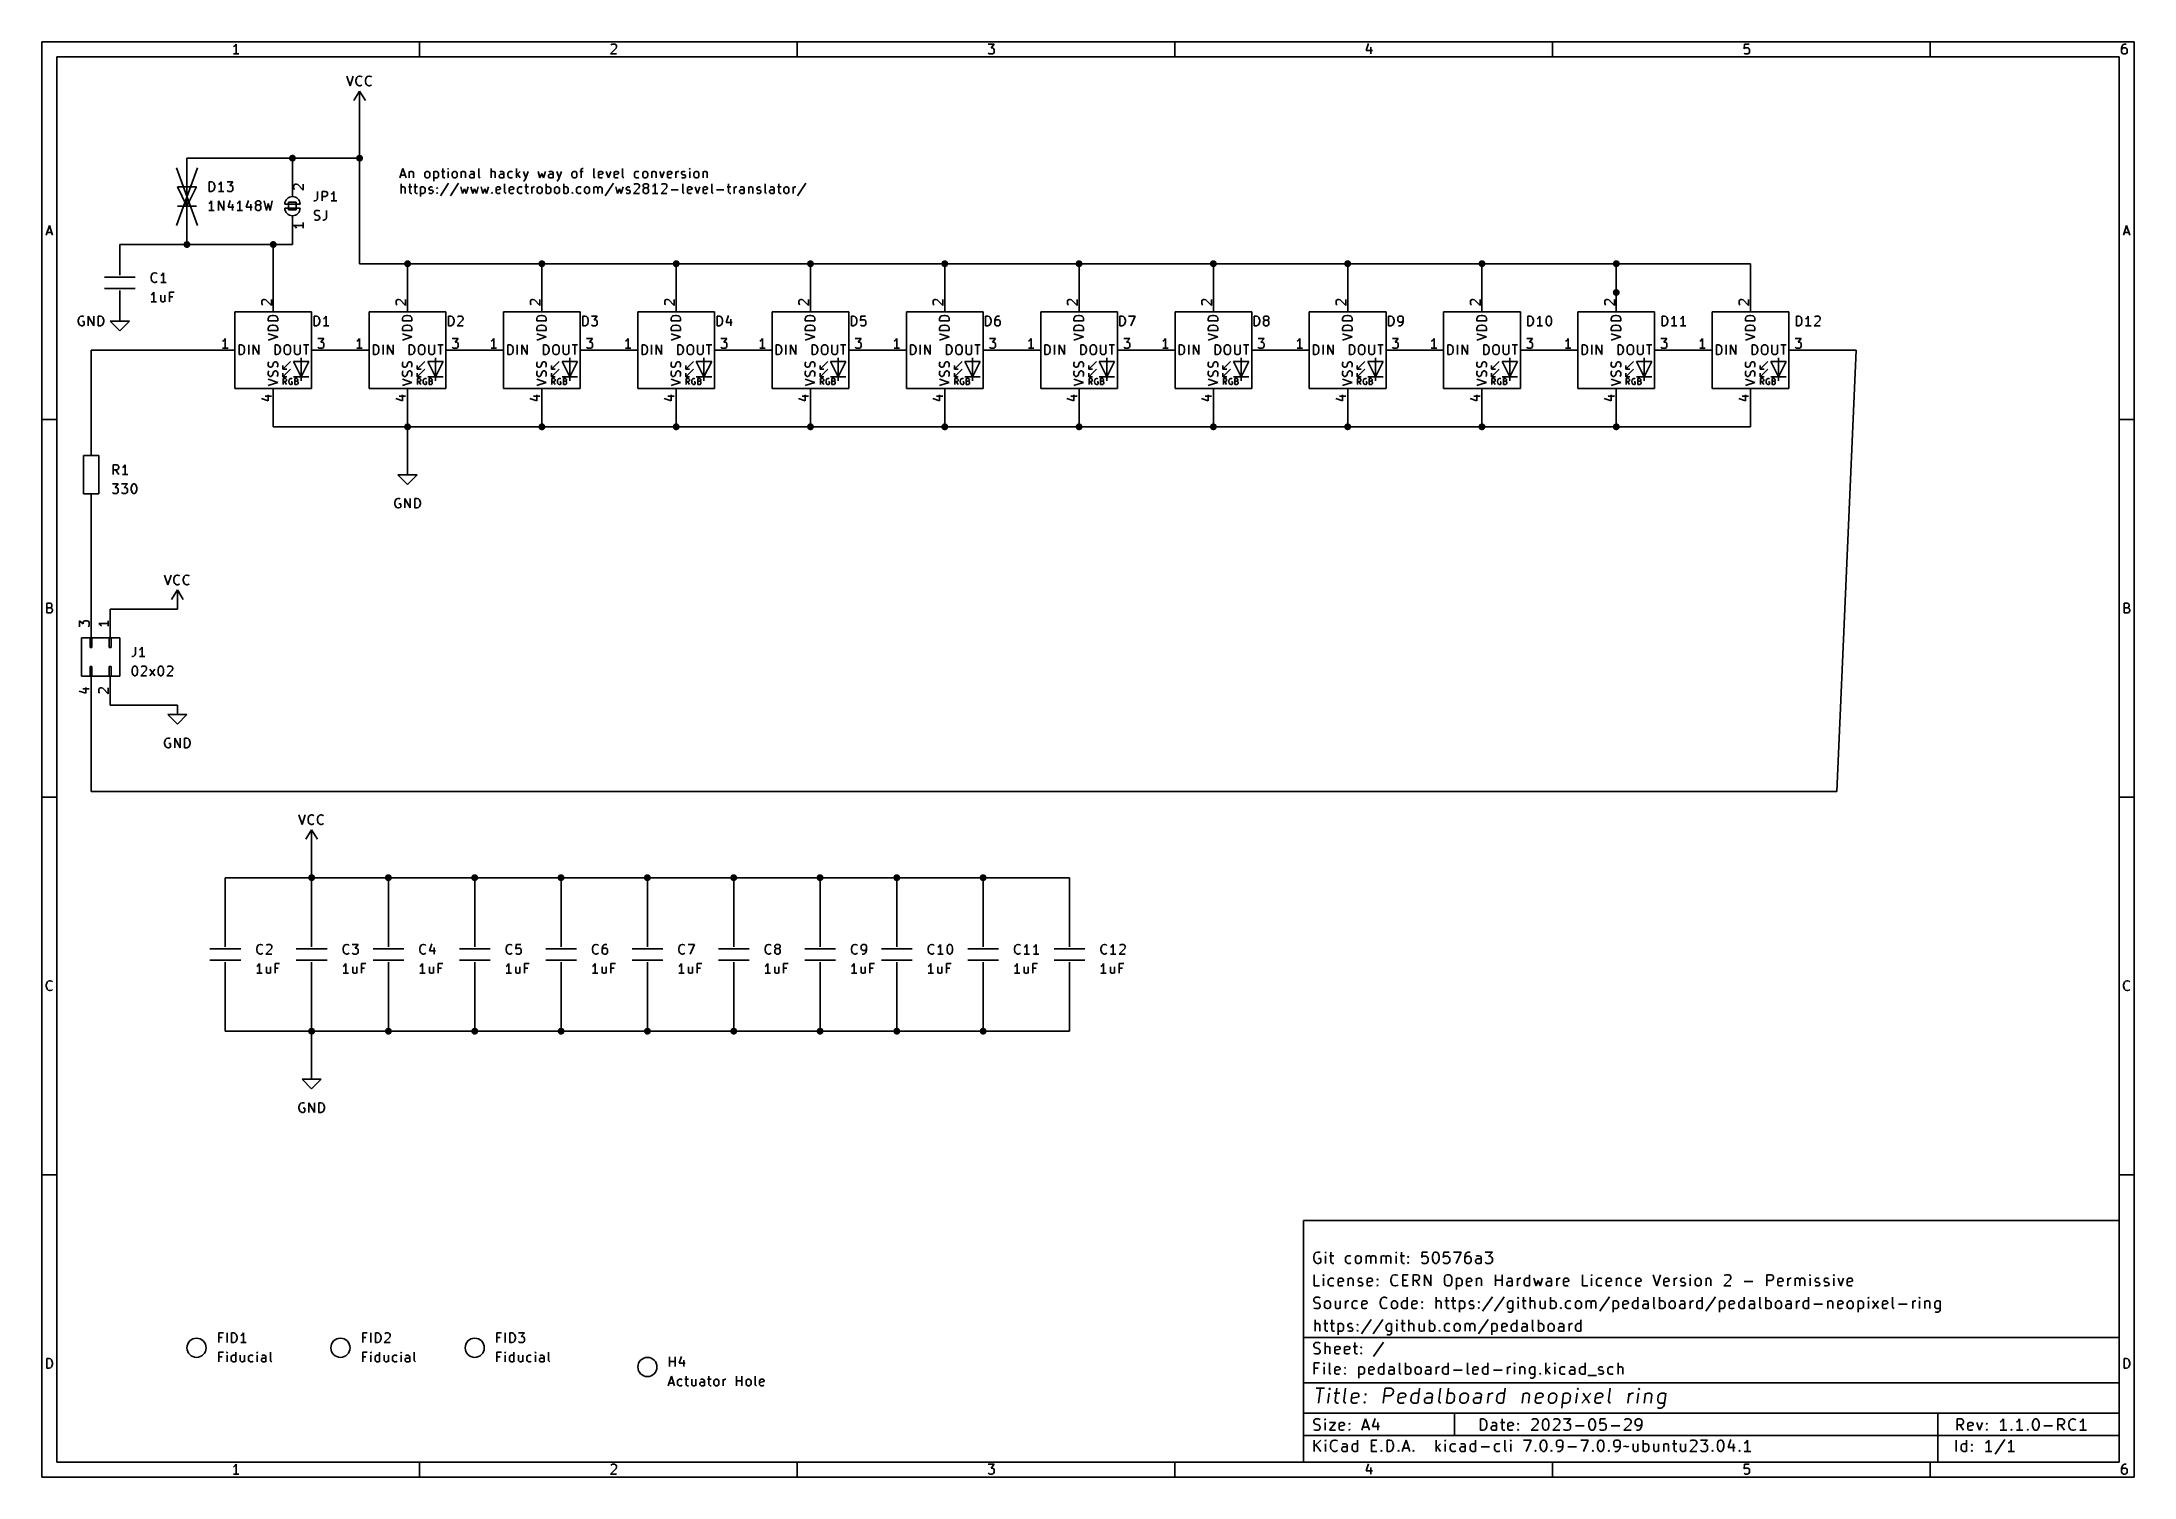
# Model space of a CAD drawing. Extents: x 0.4 to 11.3, y -7.9 to -0.4.
import ezdxf

# ---------------------------------------------------------------- set-up
doc = ezdxf.new("R2010")
doc.units = 0
doc.header["$MEASUREMENT"] = 0
for name, color, linetype in [('BLUE3', 171, 'CONTINUOUS'), ('CYAN2', 4, 'CONTINUOUS'), ('GRAY3', 9, 'CONTINUOUS'), ('GREEN3', 91, 'CONTINUOUS'), ('LORANGE', 41, 'CONTINUOUS'), ('LYELLOW', 51, 'CONTINUOUS'), ('RED2', 1, 'CONTINUOUS'), ('RED3', 11, 'CONTINUOUS')]:
    doc.layers.add(name, color=color, linetype=linetype)

msp = doc.modelspace()

# ---------------------------------------------------------------- linework, layer by layer
at = {"layer": 'BLUE3', "linetype": 'CONTINUOUS'}
for p, q in [((2.259, -1.103), (2.276, -1.053)), ((2.264, -1.089), (2.287, -1.089)), ((2.276, -1.053), (2.292, -1.103)), ((2.309, -1.07), (2.309, -1.103)), ((2.309, -1.075), (2.311, -1.072)), ((2.311, -1.072), (2.316, -1.07)), ((2.316, -1.07), (2.323, -1.07)), ((2.323, -1.07), (2.328, -1.072)), ((2.328, -1.072), (2.33, -1.077)), ((2.33, -1.077), (2.33, -1.103)), ((2.39, -1.079), (2.392, -1.075)), ((2.39, -1.094), (2.39, -1.079)), ((2.392, -1.075), (2.395, -1.072)), ((2.395, -1.072), (2.399, -1.07)), ((2.399, -1.07), (2.406, -1.07)), ((2.406, -1.07), (2.411, -1.072)), ((2.411, -1.072), (2.414, -1.075)), ((2.414, -1.075), (2.416, -1.079)), ((2.416, -1.079), (2.416, -1.094)), ((2.437, -1.07), (2.437, -1.12)), ((2.437, -1.072), (2.442, -1.07)), ((2.442, -1.07), (2.452, -1.07)), ((2.452, -1.07), (2.456, -1.072)), ((2.456, -1.072), (2.459, -1.075)), ((2.459, -1.075), (2.461, -1.079)), ((2.461, -1.079), (2.461, -1.094)), ((2.476, -1.07), (2.495, -1.07)), ((2.483, -1.053), (2.483, -1.096)), ((2.511, -1.053), (2.509, -1.056)), ((2.509, -1.056), (2.511, -1.058)), ((2.514, -1.056), (2.511, -1.053)), ((2.511, -1.053), (2.511, -1.058)), ((2.511, -1.058), (2.514, -1.056)), ((2.511, -1.103), (2.511, -1.07)), ((2.533, -1.079), (2.535, -1.075)), ((2.533, -1.094), (2.533, -1.079)), ((2.535, -1.075), (2.537, -1.072)), ((2.537, -1.072), (2.542, -1.07)), ((2.542, -1.07), (2.549, -1.07)), ((2.549, -1.07), (2.554, -1.072)), ((2.554, -1.072), (2.556, -1.075)), ((2.556, -1.075), (2.559, -1.079)), ((2.559, -1.079), (2.559, -1.094)), ((2.58, -1.07), (2.58, -1.103)), ((2.58, -1.075), (2.583, -1.072)), ((2.583, -1.072), (2.587, -1.07)), ((2.587, -1.07), (2.595, -1.07)), ((2.595, -1.07), (2.599, -1.072)), ((2.599, -1.072), (2.602, -1.077)), ((2.602, -1.077), (2.602, -1.103)), ((2.623, -1.091), (2.626, -1.087)), ((2.63, -1.07), (2.626, -1.072)), ((2.626, -1.087), (2.63, -1.084)), ((2.64, -1.07), (2.63, -1.07)), ((2.63, -1.084), (2.642, -1.084)), ((2.645, -1.072), (2.64, -1.07)), ((2.642, -1.084), (2.647, -1.082)), ((2.647, -1.077), (2.645, -1.072)), ((2.647, -1.103), (2.647, -1.077)), ((2.671, -1.096), (2.671, -1.053)), ((2.735, -1.103), (2.735, -1.053)), ((2.737, -1.072), (2.735, -1.075)), ((2.742, -1.07), (2.737, -1.072)), ((2.749, -1.07), (2.742, -1.07)), ((2.754, -1.072), (2.749, -1.07)), ((2.756, -1.077), (2.754, -1.072)), ((2.756, -1.103), (2.756, -1.077)), ((2.778, -1.091), (2.78, -1.087)), ((2.785, -1.07), (2.78, -1.072)), ((2.78, -1.087), (2.785, -1.084)), ((2.795, -1.07), (2.785, -1.07)), ((2.785, -1.084), (2.797, -1.084)), ((2.799, -1.072), (2.795, -1.07)), ((2.797, -1.084), (2.802, -1.082)), ((2.802, -1.077), (2.799, -1.072)), ((2.802, -1.103), (2.802, -1.077)), ((2.823, -1.079), (2.826, -1.075)), ((2.823, -1.094), (2.823, -1.079)), ((2.826, -1.075), (2.828, -1.072)), ((2.828, -1.072), (2.833, -1.07)), ((2.833, -1.07), (2.842, -1.07)), ((2.842, -1.07), (2.847, -1.072)), ((2.868, -1.103), (2.868, -1.053)), ((2.887, -1.07), (2.868, -1.089)), ((2.873, -1.084), (2.887, -1.103)), ((2.904, -1.07), (2.916, -1.103)), ((2.928, -1.07), (2.916, -1.103)), ((2.98, -1.07), (2.99, -1.103)), ((2.99, -1.103), (2.999, -1.079)), ((2.999, -1.079), (3.009, -1.103)), ((3.009, -1.103), (3.018, -1.07)), ((3.035, -1.091), (3.037, -1.087)), ((3.042, -1.07), (3.037, -1.072)), ((3.037, -1.087), (3.042, -1.084)), ((3.052, -1.07), (3.042, -1.07)), ((3.042, -1.084), (3.054, -1.084)), ((3.056, -1.072), (3.052, -1.07)), ((3.054, -1.084), (3.059, -1.082)), ((3.059, -1.077), (3.056, -1.072)), ((3.059, -1.103), (3.059, -1.077)), ((3.078, -1.07), (3.09, -1.103)), ((3.102, -1.07), (3.09, -1.103)), ((3.156, -1.079), (3.159, -1.075)), ((3.156, -1.094), (3.156, -1.079)), ((3.159, -1.075), (3.161, -1.072)), ((3.161, -1.072), (3.166, -1.07)), ((3.166, -1.07), (3.173, -1.07)), ((3.173, -1.07), (3.178, -1.072)), ((3.178, -1.072), (3.18, -1.075)), ((3.18, -1.075), (3.183, -1.079)), ((3.183, -1.079), (3.183, -1.094)), ((3.197, -1.07), (3.216, -1.07)), ((3.204, -1.06), (3.206, -1.056)), ((3.204, -1.103), (3.204, -1.06)), ((3.206, -1.056), (3.211, -1.053)), ((3.211, -1.053), (3.216, -1.053)), ((3.271, -1.096), (3.271, -1.053)), ((3.295, -1.077), (3.297, -1.072)), ((3.295, -1.096), (3.295, -1.077)), ((3.318, -1.082), (3.295, -1.087)), ((3.297, -1.072), (3.302, -1.07)), ((3.302, -1.07), (3.311, -1.07)), ((3.311, -1.07), (3.316, -1.072)), ((3.316, -1.072), (3.318, -1.077)), ((3.318, -1.077), (3.318, -1.082)), ((3.335, -1.07), (3.347, -1.103)), ((3.347, -1.103), (3.359, -1.07)), ((3.376, -1.077), (3.378, -1.072)), ((3.376, -1.096), (3.376, -1.077)), ((3.399, -1.082), (3.376, -1.087)), ((3.378, -1.072), (3.383, -1.07)), ((3.383, -1.07), (3.392, -1.07)), ((3.392, -1.07), (3.397, -1.072)), ((3.397, -1.072), (3.399, -1.077)), ((3.399, -1.077), (3.399, -1.082)), ((3.421, -1.096), (3.421, -1.053)), ((3.483, -1.079), (3.485, -1.075)), ((3.483, -1.094), (3.483, -1.079)), ((3.485, -1.075), (3.487, -1.072)), ((3.487, -1.072), (3.492, -1.07)), ((3.492, -1.07), (3.502, -1.07)), ((3.502, -1.07), (3.506, -1.072)), ((3.526, -1.079), (3.528, -1.075)), ((3.526, -1.094), (3.526, -1.079)), ((3.528, -1.075), (3.53, -1.072)), ((3.53, -1.072), (3.535, -1.07)), ((3.535, -1.07), (3.542, -1.07)), ((3.542, -1.07), (3.547, -1.072)), ((3.547, -1.072), (3.549, -1.075)), ((3.549, -1.075), (3.552, -1.079)), ((3.552, -1.079), (3.552, -1.094)), ((3.573, -1.07), (3.573, -1.103)), ((3.573, -1.075), (3.576, -1.072)), ((3.576, -1.072), (3.58, -1.07)), ((3.58, -1.07), (3.587, -1.07)), ((3.587, -1.07), (3.592, -1.072)), ((3.592, -1.072), (3.595, -1.077)), ((3.595, -1.077), (3.595, -1.103)), ((3.614, -1.07), (3.626, -1.103)), ((3.626, -1.103), (3.637, -1.07)), ((3.654, -1.077), (3.656, -1.072)), ((3.654, -1.096), (3.654, -1.077)), ((3.678, -1.082), (3.654, -1.087)), ((3.656, -1.072), (3.661, -1.07)), ((3.661, -1.07), (3.671, -1.07)), ((3.671, -1.07), (3.676, -1.072)), ((3.676, -1.072), (3.678, -1.077)), ((3.678, -1.077), (3.678, -1.082)), ((3.699, -1.103), (3.699, -1.07)), ((3.699, -1.079), (3.702, -1.075)), ((3.702, -1.075), (3.704, -1.072)), ((3.704, -1.072), (3.709, -1.07)), ((3.709, -1.07), (3.714, -1.07)), ((3.728, -1.077), (3.73, -1.072)), ((3.728, -1.079), (3.728, -1.077)), ((3.73, -1.084), (3.728, -1.079)), ((3.73, -1.072), (3.735, -1.07)), ((3.735, -1.087), (3.73, -1.084)), ((3.735, -1.07), (3.742, -1.07)), ((3.742, -1.087), (3.735, -1.087)), ((3.742, -1.07), (3.747, -1.072)), ((3.747, -1.089), (3.742, -1.087)), ((3.749, -1.094), (3.747, -1.089)), ((3.771, -1.053), (3.768, -1.056)), ((3.768, -1.056), (3.771, -1.058)), ((3.773, -1.056), (3.771, -1.053)), ((3.771, -1.053), (3.771, -1.058)), ((3.771, -1.058), (3.773, -1.056)), ((3.771, -1.103), (3.771, -1.07)), ((3.792, -1.079), (3.795, -1.075)), ((3.792, -1.094), (3.792, -1.079)), ((3.795, -1.075), (3.797, -1.072)), ((3.797, -1.072), (3.802, -1.07)), ((3.802, -1.07), (3.809, -1.07)), ((3.809, -1.07), (3.814, -1.072)), ((3.814, -1.072), (3.816, -1.075)), ((3.816, -1.075), (3.818, -1.079)), ((3.818, -1.079), (3.818, -1.094)), ((3.84, -1.07), (3.84, -1.103)), ((3.84, -1.075), (3.842, -1.072)), ((3.842, -1.072), (3.847, -1.07)), ((3.847, -1.07), (3.854, -1.07)), ((3.854, -1.07), (3.859, -1.072)), ((3.859, -1.072), (3.861, -1.077)), ((3.861, -1.077), (3.861, -1.103)), ((2.266, -1.184), (2.266, -1.134)), ((2.268, -1.153), (2.266, -1.155)), ((2.273, -1.15), (2.268, -1.153)), ((2.28, -1.15), (2.273, -1.15)), ((2.285, -1.153), (2.28, -1.15)), ((2.287, -1.158), (2.285, -1.153)), ((2.287, -1.184), (2.287, -1.158)), ((2.304, -1.15), (2.323, -1.15)), ((2.311, -1.134), (2.311, -1.177)), ((2.311, -1.177), (2.314, -1.181)), ((2.314, -1.181), (2.318, -1.184)), ((2.318, -1.184), (2.323, -1.184)), ((2.333, -1.15), (2.352, -1.15)), ((2.34, -1.134), (2.34, -1.177)), ((2.34, -1.177), (2.342, -1.181)), ((2.342, -1.181), (2.347, -1.184)), ((2.347, -1.184), (2.352, -1.184)), ((2.368, -1.15), (2.368, -1.2)), ((2.368, -1.153), (2.373, -1.15)), ((2.373, -1.184), (2.368, -1.181)), ((2.373, -1.15), (2.383, -1.15)), ((2.383, -1.184), (2.373, -1.184)), ((2.383, -1.15), (2.387, -1.153)), ((2.387, -1.181), (2.383, -1.184)), ((2.387, -1.153), (2.39, -1.155)), ((2.39, -1.179), (2.387, -1.181)), ((2.392, -1.098), (2.39, -1.094)), ((2.39, -1.155), (2.392, -1.16)), ((2.392, -1.174), (2.39, -1.179)), ((2.395, -1.101), (2.392, -1.098)), ((2.392, -1.16), (2.392, -1.174)), ((2.399, -1.103), (2.395, -1.101)), ((2.406, -1.103), (2.399, -1.103)), ((2.411, -1.101), (2.406, -1.103)), ((2.414, -1.098), (2.411, -1.101)), ((2.411, -1.158), (2.414, -1.153)), ((2.411, -1.16), (2.411, -1.158)), ((2.414, -1.165), (2.411, -1.16)), ((2.411, -1.181), (2.416, -1.184)), ((2.416, -1.094), (2.414, -1.098)), ((2.414, -1.153), (2.418, -1.15)), ((2.418, -1.167), (2.414, -1.165)), ((2.416, -1.184), (2.426, -1.184)), ((2.418, -1.15), (2.426, -1.15)), ((2.426, -1.167), (2.418, -1.167)), ((2.426, -1.15), (2.43, -1.153)), ((2.43, -1.169), (2.426, -1.167)), ((2.426, -1.184), (2.43, -1.181)), ((2.433, -1.174), (2.43, -1.169)), ((2.43, -1.181), (2.433, -1.177)), ((2.433, -1.177), (2.433, -1.174)), ((2.442, -1.103), (2.437, -1.101)), ((2.452, -1.103), (2.442, -1.103)), ((2.456, -1.101), (2.452, -1.103)), ((2.452, -1.155), (2.454, -1.153)), ((2.454, -1.158), (2.452, -1.155)), ((2.452, -1.181), (2.454, -1.179)), ((2.454, -1.184), (2.452, -1.181)), ((2.454, -1.153), (2.456, -1.155)), ((2.454, -1.153), (2.454, -1.158)), ((2.456, -1.155), (2.454, -1.158)), ((2.454, -1.179), (2.456, -1.181)), ((2.454, -1.179), (2.454, -1.184)), ((2.456, -1.181), (2.454, -1.184)), ((2.459, -1.098), (2.456, -1.101)), ((2.461, -1.094), (2.459, -1.098)), ((2.514, -1.131), (2.471, -1.196)), ((2.483, -1.096), (2.485, -1.101)), ((2.485, -1.101), (2.49, -1.103)), ((2.49, -1.103), (2.495, -1.103)), ((2.566, -1.131), (2.523, -1.196)), ((2.535, -1.098), (2.533, -1.094)), ((2.537, -1.101), (2.535, -1.098)), ((2.542, -1.103), (2.537, -1.101)), ((2.549, -1.103), (2.542, -1.103)), ((2.554, -1.101), (2.549, -1.103)), ((2.556, -1.098), (2.554, -1.101)), ((2.559, -1.094), (2.556, -1.098)), ((2.578, -1.15), (2.587, -1.184)), ((2.587, -1.184), (2.597, -1.16)), ((2.597, -1.16), (2.606, -1.184)), ((2.606, -1.184), (2.616, -1.15)), ((2.623, -1.096), (2.623, -1.091)), ((2.626, -1.101), (2.623, -1.096)), ((2.63, -1.103), (2.626, -1.101)), ((2.642, -1.103), (2.63, -1.103)), ((2.63, -1.15), (2.64, -1.184)), ((2.64, -1.184), (2.649, -1.16)), ((2.647, -1.101), (2.642, -1.103)), ((2.649, -1.16), (2.659, -1.184)), ((2.659, -1.184), (2.668, -1.15)), ((2.673, -1.101), (2.671, -1.096)), ((2.678, -1.103), (2.673, -1.101)), ((2.683, -1.15), (2.692, -1.184)), ((2.692, -1.184), (2.702, -1.16)), ((2.702, -1.16), (2.711, -1.184)), ((2.711, -1.184), (2.721, -1.15)), ((2.737, -1.181), (2.74, -1.179)), ((2.74, -1.184), (2.737, -1.181)), ((2.74, -1.179), (2.742, -1.181)), ((2.74, -1.179), (2.74, -1.184)), ((2.742, -1.181), (2.74, -1.184)), ((2.761, -1.158), (2.764, -1.153)), ((2.761, -1.177), (2.761, -1.158)), ((2.785, -1.162), (2.761, -1.167)), ((2.764, -1.181), (2.761, -1.177)), ((2.764, -1.153), (2.768, -1.15)), ((2.768, -1.184), (2.764, -1.181)), ((2.768, -1.15), (2.778, -1.15)), ((2.778, -1.184), (2.768, -1.184)), ((2.778, -1.096), (2.778, -1.091)), ((2.78, -1.101), (2.778, -1.096)), ((2.778, -1.15), (2.783, -1.153)), ((2.783, -1.181), (2.778, -1.184)), ((2.785, -1.103), (2.78, -1.101)), ((2.783, -1.153), (2.785, -1.158)), ((2.797, -1.103), (2.785, -1.103)), ((2.785, -1.158), (2.785, -1.162)), ((2.802, -1.101), (2.797, -1.103)), ((2.806, -1.177), (2.806, -1.134)), ((2.809, -1.181), (2.806, -1.177)), ((2.814, -1.184), (2.809, -1.181)), ((2.826, -1.098), (2.823, -1.094)), ((2.828, -1.101), (2.826, -1.098)), ((2.833, -1.103), (2.828, -1.101)), ((2.83, -1.158), (2.833, -1.153)), ((2.83, -1.177), (2.83, -1.158)), ((2.854, -1.162), (2.83, -1.167)), ((2.833, -1.181), (2.83, -1.177)), ((2.842, -1.103), (2.833, -1.103)), ((2.833, -1.153), (2.837, -1.15)), ((2.837, -1.184), (2.833, -1.181)), ((2.837, -1.15), (2.847, -1.15)), ((2.847, -1.184), (2.837, -1.184)), ((2.847, -1.101), (2.842, -1.103)), ((2.847, -1.15), (2.852, -1.153)), ((2.852, -1.181), (2.847, -1.184)), ((2.852, -1.153), (2.854, -1.158)), ((2.854, -1.158), (2.854, -1.162)), ((2.873, -1.16), (2.876, -1.155)), ((2.873, -1.174), (2.873, -1.16)), ((2.876, -1.179), (2.873, -1.174)), ((2.876, -1.155), (2.878, -1.153)), ((2.878, -1.181), (2.876, -1.179)), ((2.878, -1.153), (2.883, -1.15)), ((2.883, -1.184), (2.878, -1.181)), ((2.883, -1.15), (2.892, -1.15)), ((2.892, -1.184), (2.883, -1.184)), ((2.892, -1.15), (2.897, -1.153)), ((2.897, -1.181), (2.892, -1.184)), ((2.909, -1.117), (2.904, -1.12)), ((2.911, -1.115), (2.909, -1.117)), ((2.916, -1.103), (2.911, -1.115)), ((2.911, -1.15), (2.93, -1.15)), ((2.918, -1.134), (2.918, -1.177)), ((2.918, -1.177), (2.921, -1.181)), ((2.921, -1.181), (2.926, -1.184)), ((2.926, -1.184), (2.93, -1.184)), ((2.947, -1.184), (2.947, -1.15)), ((2.947, -1.16), (2.949, -1.155)), ((2.949, -1.155), (2.952, -1.153)), ((2.952, -1.153), (2.956, -1.15)), ((2.956, -1.15), (2.961, -1.15)), ((2.976, -1.16), (2.978, -1.155)), ((2.976, -1.174), (2.976, -1.16)), ((2.978, -1.179), (2.976, -1.174)), ((2.978, -1.155), (2.98, -1.153)), ((2.98, -1.181), (2.978, -1.179)), ((2.98, -1.153), (2.985, -1.15)), ((2.985, -1.184), (2.98, -1.181)), ((2.985, -1.15), (2.992, -1.15)), ((2.992, -1.184), (2.985, -1.184)), ((2.992, -1.15), (2.997, -1.153)), ((2.997, -1.181), (2.992, -1.184)), ((2.997, -1.153), (2.999, -1.155)), ((2.999, -1.179), (2.997, -1.181)), ((2.999, -1.155), (3.002, -1.16)), ((3.002, -1.174), (2.999, -1.179)), ((3.002, -1.16), (3.002, -1.174)), ((3.023, -1.184), (3.023, -1.134)), ((3.023, -1.153), (3.028, -1.15)), ((3.028, -1.184), (3.023, -1.181)), ((3.028, -1.15), (3.037, -1.15)), ((3.037, -1.184), (3.028, -1.184)), ((3.035, -1.096), (3.035, -1.091)), ((3.037, -1.101), (3.035, -1.096)), ((3.042, -1.103), (3.037, -1.101)), ((3.037, -1.15), (3.042, -1.153)), ((3.042, -1.181), (3.037, -1.184)), ((3.054, -1.103), (3.042, -1.103)), ((3.042, -1.153), (3.045, -1.155)), ((3.045, -1.179), (3.042, -1.181)), ((3.045, -1.155), (3.047, -1.16)), ((3.047, -1.174), (3.045, -1.179)), ((3.047, -1.16), (3.047, -1.174)), ((3.059, -1.101), (3.054, -1.103)), ((3.066, -1.16), (3.068, -1.155)), ((3.066, -1.174), (3.066, -1.16)), ((3.068, -1.179), (3.066, -1.174)), ((3.068, -1.155), (3.071, -1.153)), ((3.071, -1.181), (3.068, -1.179)), ((3.071, -1.153), (3.076, -1.15)), ((3.076, -1.184), (3.071, -1.181)), ((3.076, -1.15), (3.083, -1.15)), ((3.083, -1.184), (3.076, -1.184)), ((3.083, -1.117), (3.078, -1.12)), ((3.085, -1.115), (3.083, -1.117)), ((3.083, -1.15), (3.087, -1.153)), ((3.087, -1.181), (3.083, -1.184)), ((3.09, -1.103), (3.085, -1.115)), ((3.087, -1.153), (3.09, -1.155)), ((3.09, -1.179), (3.087, -1.181)), ((3.09, -1.155), (3.092, -1.16)), ((3.092, -1.174), (3.09, -1.179)), ((3.092, -1.16), (3.092, -1.174)), ((3.114, -1.184), (3.114, -1.134)), ((3.114, -1.153), (3.118, -1.15)), ((3.118, -1.184), (3.114, -1.181)), ((3.118, -1.15), (3.128, -1.15)), ((3.128, -1.184), (3.118, -1.184)), ((3.128, -1.15), (3.133, -1.153)), ((3.133, -1.181), (3.128, -1.184)), ((3.133, -1.153), (3.135, -1.155)), ((3.135, -1.179), (3.133, -1.181)), ((3.135, -1.155), (3.137, -1.16)), ((3.137, -1.174), (3.135, -1.179)), ((3.137, -1.16), (3.137, -1.174)), ((3.159, -1.098), (3.156, -1.094)), ((3.156, -1.181), (3.159, -1.179)), ((3.159, -1.184), (3.156, -1.181)), ((3.161, -1.101), (3.159, -1.098)), ((3.159, -1.179), (3.161, -1.181)), ((3.159, -1.179), (3.159, -1.184)), ((3.161, -1.181), (3.159, -1.184)), ((3.166, -1.103), (3.161, -1.101)), ((3.173, -1.103), (3.166, -1.103)), ((3.178, -1.101), (3.173, -1.103)), ((3.18, -1.098), (3.178, -1.101)), ((3.183, -1.094), (3.18, -1.098)), ((3.18, -1.16), (3.183, -1.155)), ((3.18, -1.174), (3.18, -1.16)), ((3.183, -1.179), (3.18, -1.174)), ((3.183, -1.155), (3.185, -1.153)), ((3.185, -1.181), (3.183, -1.179)), ((3.185, -1.153), (3.19, -1.15)), ((3.19, -1.184), (3.185, -1.181)), ((3.19, -1.15), (3.199, -1.15)), ((3.199, -1.184), (3.19, -1.184)), ((3.199, -1.15), (3.204, -1.153)), ((3.204, -1.181), (3.199, -1.184)), ((3.223, -1.16), (3.226, -1.155)), ((3.223, -1.174), (3.223, -1.16)), ((3.226, -1.179), (3.223, -1.174)), ((3.226, -1.155), (3.228, -1.153)), ((3.228, -1.181), (3.226, -1.179)), ((3.228, -1.153), (3.233, -1.15)), ((3.233, -1.184), (3.228, -1.181)), ((3.233, -1.15), (3.24, -1.15)), ((3.24, -1.184), (3.233, -1.184)), ((3.24, -1.15), (3.245, -1.153)), ((3.245, -1.181), (3.24, -1.184)), ((3.245, -1.153), (3.247, -1.155)), ((3.247, -1.179), (3.245, -1.181)), ((3.247, -1.155), (3.249, -1.16)), ((3.249, -1.174), (3.247, -1.179)), ((3.249, -1.16), (3.249, -1.174)), ((3.273, -1.101), (3.271, -1.096)), ((3.271, -1.184), (3.271, -1.15)), ((3.271, -1.155), (3.273, -1.153)), ((3.278, -1.103), (3.273, -1.101)), ((3.273, -1.153), (3.278, -1.15)), ((3.278, -1.15), (3.285, -1.15)), ((3.285, -1.15), (3.29, -1.153)), ((3.29, -1.153), (3.292, -1.158)), ((3.292, -1.158), (3.295, -1.153)), ((3.292, -1.158), (3.292, -1.184)), ((3.297, -1.101), (3.295, -1.096)), ((3.295, -1.153), (3.299, -1.15)), ((3.302, -1.103), (3.297, -1.101)), ((3.299, -1.15), (3.306, -1.15)), ((3.311, -1.103), (3.302, -1.103)), ((3.306, -1.15), (3.311, -1.153)), ((3.316, -1.101), (3.311, -1.103)), ((3.311, -1.153), (3.314, -1.158)), ((3.314, -1.158), (3.314, -1.184)), ((3.373, -1.131), (3.33, -1.196)), ((3.378, -1.101), (3.376, -1.096)), ((3.383, -1.103), (3.378, -1.101)), ((3.392, -1.103), (3.383, -1.103)), ((3.385, -1.15), (3.395, -1.184)), ((3.397, -1.101), (3.392, -1.103)), ((3.395, -1.184), (3.404, -1.16)), ((3.404, -1.16), (3.414, -1.184)), ((3.414, -1.184), (3.423, -1.15)), ((3.423, -1.101), (3.421, -1.096)), ((3.428, -1.103), (3.423, -1.101)), ((3.44, -1.158), (3.442, -1.153)), ((3.44, -1.16), (3.44, -1.158)), ((3.442, -1.165), (3.44, -1.16)), ((3.44, -1.181), (3.445, -1.184)), ((3.442, -1.153), (3.447, -1.15)), ((3.447, -1.167), (3.442, -1.165)), ((3.445, -1.184), (3.454, -1.184)), ((3.447, -1.15), (3.454, -1.15)), ((3.454, -1.167), (3.447, -1.167)), ((3.454, -1.15), (3.459, -1.153)), ((3.459, -1.169), (3.454, -1.167)), ((3.454, -1.184), (3.459, -1.181)), ((3.461, -1.174), (3.459, -1.169)), ((3.459, -1.181), (3.461, -1.177)), ((3.461, -1.177), (3.461, -1.174)), ((3.506, -1.155), (3.478, -1.184)), ((3.478, -1.184), (3.509, -1.184)), ((3.48, -1.138), (3.483, -1.136)), ((3.485, -1.098), (3.483, -1.094)), ((3.483, -1.136), (3.487, -1.134)), ((3.487, -1.101), (3.485, -1.098)), ((3.492, -1.103), (3.487, -1.101)), ((3.487, -1.134), (3.499, -1.134)), ((3.502, -1.103), (3.492, -1.103)), ((3.499, -1.134), (3.504, -1.136)), ((3.506, -1.101), (3.502, -1.103)), ((3.504, -1.136), (3.506, -1.138)), ((3.506, -1.138), (3.509, -1.143)), ((3.509, -1.148), (3.506, -1.155)), ((3.509, -1.143), (3.509, -1.148)), ((3.528, -1.098), (3.526, -1.094)), ((3.53, -1.101), (3.528, -1.098)), ((3.528, -1.143), (3.53, -1.138)), ((3.528, -1.146), (3.528, -1.143)), ((3.53, -1.15), (3.528, -1.146)), ((3.53, -1.16), (3.528, -1.165)), ((3.528, -1.165), (3.528, -1.174)), ((3.528, -1.174), (3.53, -1.179)), ((3.535, -1.103), (3.53, -1.101)), ((3.53, -1.138), (3.533, -1.136)), ((3.533, -1.153), (3.53, -1.15)), ((3.533, -1.158), (3.53, -1.16)), ((3.53, -1.179), (3.533, -1.181)), ((3.533, -1.136), (3.537, -1.134)), ((3.537, -1.155), (3.533, -1.153)), ((3.537, -1.155), (3.533, -1.158)), ((3.533, -1.181), (3.537, -1.184)), ((3.542, -1.103), (3.535, -1.103)), ((3.537, -1.134), (3.547, -1.134)), ((3.547, -1.155), (3.537, -1.155)), ((3.537, -1.184), (3.547, -1.184)), ((3.547, -1.101), (3.542, -1.103)), ((3.549, -1.098), (3.547, -1.101)), ((3.547, -1.134), (3.552, -1.136)), ((3.552, -1.153), (3.547, -1.155)), ((3.552, -1.158), (3.547, -1.155)), ((3.547, -1.184), (3.552, -1.181)), ((3.552, -1.094), (3.549, -1.098)), ((3.552, -1.136), (3.554, -1.138)), ((3.554, -1.15), (3.552, -1.153)), ((3.554, -1.16), (3.552, -1.158)), ((3.552, -1.181), (3.554, -1.179)), ((3.554, -1.138), (3.556, -1.143)), ((3.556, -1.146), (3.554, -1.15)), ((3.556, -1.165), (3.554, -1.16)), ((3.554, -1.179), (3.556, -1.174)), ((3.556, -1.143), (3.556, -1.146)), ((3.556, -1.174), (3.556, -1.165)), ((3.58, -1.146), (3.576, -1.148)), ((3.604, -1.184), (3.576, -1.184)), ((3.585, -1.141), (3.58, -1.146)), ((3.59, -1.134), (3.585, -1.141)), ((3.59, -1.184), (3.59, -1.134)), ((3.649, -1.155), (3.621, -1.184)), ((3.621, -1.184), (3.652, -1.184)), ((3.623, -1.138), (3.626, -1.136)), ((3.626, -1.136), (3.63, -1.134)), ((3.63, -1.134), (3.642, -1.134)), ((3.642, -1.134), (3.647, -1.136)), ((3.647, -1.136), (3.649, -1.138)), ((3.649, -1.138), (3.652, -1.143)), ((3.652, -1.148), (3.649, -1.155)), ((3.652, -1.143), (3.652, -1.148)), ((3.656, -1.101), (3.654, -1.096)), ((3.661, -1.103), (3.656, -1.101)), ((3.671, -1.103), (3.661, -1.103)), ((3.676, -1.101), (3.671, -1.103)), ((3.673, -1.165), (3.711, -1.165)), ((3.728, -1.101), (3.733, -1.103)), ((3.733, -1.103), (3.742, -1.103)), ((3.735, -1.177), (3.735, -1.134)), ((3.737, -1.181), (3.735, -1.177)), ((3.742, -1.184), (3.737, -1.181)), ((3.742, -1.103), (3.747, -1.101)), ((3.747, -1.101), (3.749, -1.096)), ((3.749, -1.096), (3.749, -1.094)), ((3.759, -1.158), (3.761, -1.153)), ((3.759, -1.177), (3.759, -1.158)), ((3.783, -1.162), (3.759, -1.167)), ((3.761, -1.181), (3.759, -1.177)), ((3.761, -1.153), (3.766, -1.15)), ((3.766, -1.184), (3.761, -1.181)), ((3.766, -1.15), (3.776, -1.15)), ((3.776, -1.184), (3.766, -1.184)), ((3.776, -1.15), (3.78, -1.153)), ((3.78, -1.181), (3.776, -1.184)), ((3.78, -1.153), (3.783, -1.158)), ((3.783, -1.158), (3.783, -1.162)), ((3.795, -1.098), (3.792, -1.094)), ((3.797, -1.101), (3.795, -1.098)), ((3.802, -1.103), (3.797, -1.101)), ((3.799, -1.15), (3.811, -1.184)), ((3.809, -1.103), (3.802, -1.103)), ((3.814, -1.101), (3.809, -1.103)), ((3.811, -1.184), (3.823, -1.15)), ((3.816, -1.098), (3.814, -1.101)), ((3.818, -1.094), (3.816, -1.098)), ((3.84, -1.158), (3.842, -1.153)), ((3.84, -1.177), (3.84, -1.158)), ((3.864, -1.162), (3.84, -1.167)), ((3.842, -1.181), (3.84, -1.177)), ((3.842, -1.153), (3.847, -1.15)), ((3.847, -1.184), (3.842, -1.181)), ((3.847, -1.15), (3.856, -1.15)), ((3.856, -1.184), (3.847, -1.184)), ((3.856, -1.15), (3.861, -1.153)), ((3.861, -1.181), (3.856, -1.184)), ((3.861, -1.153), (3.864, -1.158)), ((3.864, -1.158), (3.864, -1.162)), ((3.885, -1.177), (3.885, -1.134)), ((3.887, -1.181), (3.885, -1.177)), ((3.892, -1.184), (3.887, -1.181)), ((3.911, -1.165), (3.949, -1.165)), ((3.966, -1.15), (3.985, -1.15)), ((3.973, -1.134), (3.973, -1.177)), ((3.973, -1.177), (3.976, -1.181)), ((3.976, -1.181), (3.98, -1.184)), ((3.98, -1.184), (3.985, -1.184)), ((4.002, -1.184), (4.002, -1.15)), ((4.002, -1.16), (4.004, -1.155)), ((4.004, -1.155), (4.006, -1.153)), ((4.006, -1.153), (4.011, -1.15)), ((4.011, -1.15), (4.016, -1.15)), ((4.03, -1.172), (4.033, -1.167)), ((4.03, -1.177), (4.03, -1.172)), ((4.033, -1.181), (4.03, -1.177)), ((4.037, -1.15), (4.033, -1.153)), ((4.033, -1.167), (4.037, -1.165)), ((4.037, -1.184), (4.033, -1.181)), ((4.047, -1.15), (4.037, -1.15)), ((4.037, -1.165), (4.049, -1.165)), ((4.049, -1.184), (4.037, -1.184)), ((4.052, -1.153), (4.047, -1.15)), ((4.049, -1.165), (4.054, -1.162)), ((4.054, -1.181), (4.049, -1.184)), ((4.054, -1.158), (4.052, -1.153)), ((4.054, -1.184), (4.054, -1.158)), ((4.078, -1.15), (4.078, -1.184)), ((4.078, -1.155), (4.08, -1.153)), ((4.08, -1.153), (4.085, -1.15)), ((4.085, -1.15), (4.092, -1.15)), ((4.092, -1.15), (4.097, -1.153)), ((4.097, -1.153), (4.099, -1.158)), ((4.099, -1.158), (4.099, -1.184)), ((4.121, -1.158), (4.123, -1.153)), ((4.121, -1.16), (4.121, -1.158)), ((4.123, -1.165), (4.121, -1.16)), ((4.121, -1.181), (4.126, -1.184)), ((4.123, -1.153), (4.128, -1.15)), ((4.128, -1.167), (4.123, -1.165)), ((4.126, -1.184), (4.135, -1.184)), ((4.128, -1.15), (4.135, -1.15)), ((4.135, -1.167), (4.128, -1.167)), ((4.135, -1.15), (4.14, -1.153)), ((4.14, -1.169), (4.135, -1.167)), ((4.135, -1.184), (4.14, -1.181)), ((4.142, -1.174), (4.14, -1.169)), ((4.14, -1.181), (4.142, -1.177)), ((4.142, -1.177), (4.142, -1.174)), ((4.164, -1.177), (4.164, -1.134)), ((4.166, -1.181), (4.164, -1.177)), ((4.171, -1.184), (4.166, -1.181)), ((4.187, -1.172), (4.19, -1.167)), ((4.187, -1.177), (4.187, -1.172)), ((4.19, -1.181), (4.187, -1.177)), ((4.195, -1.15), (4.19, -1.153)), ((4.19, -1.167), (4.195, -1.165)), ((4.195, -1.184), (4.19, -1.181)), ((4.204, -1.15), (4.195, -1.15)), ((4.195, -1.165), (4.206, -1.165)), ((4.206, -1.184), (4.195, -1.184)), ((4.209, -1.153), (4.204, -1.15)), ((4.206, -1.165), (4.211, -1.162)), ((4.211, -1.181), (4.206, -1.184)), ((4.211, -1.158), (4.209, -1.153)), ((4.211, -1.184), (4.211, -1.158)), ((4.228, -1.15), (4.247, -1.15)), ((4.235, -1.134), (4.235, -1.177)), ((4.235, -1.177), (4.237, -1.181)), ((4.237, -1.181), (4.242, -1.184)), ((4.242, -1.184), (4.247, -1.184)), ((4.261, -1.16), (4.264, -1.155)), ((4.261, -1.174), (4.261, -1.16)), ((4.264, -1.179), (4.261, -1.174)), ((4.264, -1.155), (4.266, -1.153)), ((4.266, -1.181), (4.264, -1.179)), ((4.266, -1.153), (4.271, -1.15)), ((4.271, -1.184), (4.266, -1.181)), ((4.271, -1.15), (4.278, -1.15)), ((4.278, -1.184), (4.271, -1.184)), ((4.278, -1.15), (4.283, -1.153)), ((4.283, -1.181), (4.278, -1.184)), ((4.283, -1.153), (4.285, -1.155)), ((4.285, -1.179), (4.283, -1.181)), ((4.285, -1.155), (4.287, -1.16)), ((4.287, -1.174), (4.285, -1.179)), ((4.287, -1.16), (4.287, -1.174)), ((4.309, -1.184), (4.309, -1.15)), ((4.309, -1.16), (4.311, -1.155)), ((4.311, -1.155), (4.314, -1.153)), ((4.314, -1.153), (4.318, -1.15)), ((4.318, -1.15), (4.323, -1.15)), ((4.376, -1.131), (4.333, -1.196))]:
    msp.add_line(p, q, dxfattribs=at)
at = {"layer": 'CYAN2', "linetype": 'CONTINUOUS'}
for p, q in [((1.983, -0.573), (2, -0.623)), ((2, -0.623), (2.017, -0.573)), ((2.031, -0.594), (2.033, -0.585)), ((2.031, -0.601), (2.031, -0.594)), ((2.033, -0.611), (2.031, -0.601)), ((2.033, -0.585), (2.036, -0.58)), ((2.036, -0.616), (2.033, -0.611)), ((2.036, -0.58), (2.04, -0.575)), ((2.04, -0.62), (2.036, -0.616)), ((2.04, -0.575), (2.048, -0.573)), ((2.048, -0.623), (2.04, -0.62)), ((2.048, -0.573), (2.052, -0.573)), ((2.052, -0.623), (2.048, -0.623)), ((2.052, -0.573), (2.06, -0.575)), ((2.06, -0.62), (2.052, -0.623)), ((2.06, -0.575), (2.062, -0.578)), ((2.062, -0.618), (2.06, -0.62)), ((2.081, -0.594), (2.083, -0.585)), ((2.081, -0.601), (2.081, -0.594)), ((2.083, -0.611), (2.081, -0.601)), ((2.083, -0.585), (2.086, -0.58)), ((2.086, -0.616), (2.083, -0.611)), ((2.086, -0.58), (2.09, -0.575)), ((2.09, -0.62), (2.086, -0.616)), ((2.09, -0.575), (2.098, -0.573)), ((2.098, -0.623), (2.09, -0.62)), ((2.098, -0.573), (2.102, -0.573)), ((2.102, -0.623), (2.098, -0.623)), ((2.102, -0.573), (2.11, -0.575)), ((2.11, -0.62), (2.102, -0.623)), ((2.11, -0.575), (2.112, -0.578)), ((2.112, -0.618), (2.11, -0.62)), ((1.831, -1.173), (1.831, -1.209)), ((1.854, -1.223), (1.854, -1.173)), ((1.854, -1.173), (1.873, -1.173)), ((1.873, -1.199), (1.854, -1.199)), ((1.873, -1.173), (1.878, -1.175)), ((1.878, -1.197), (1.873, -1.199)), ((1.878, -1.175), (1.881, -1.178)), ((1.881, -1.194), (1.878, -1.197)), ((1.881, -1.178), (1.883, -1.182)), ((1.883, -1.189), (1.881, -1.194)), ((1.883, -1.182), (1.883, -1.189)), ((1.907, -1.185), (1.902, -1.187)), ((1.912, -1.18), (1.907, -1.185)), ((1.916, -1.173), (1.912, -1.18)), ((1.916, -1.223), (1.916, -1.173)), ((1.816, -1.223), (1.812, -1.223)), ((1.814, -1.282), (1.816, -1.278)), ((1.814, -1.287), (1.814, -1.282)), ((1.816, -1.292), (1.814, -1.287)), ((1.823, -1.22), (1.816, -1.223)), ((1.816, -1.278), (1.819, -1.275)), ((1.819, -1.294), (1.816, -1.292)), ((1.819, -1.275), (1.823, -1.273)), ((1.823, -1.297), (1.819, -1.294)), ((1.828, -1.216), (1.823, -1.22)), ((1.823, -1.273), (1.835, -1.273)), ((1.833, -1.299), (1.823, -1.297)), ((1.831, -1.209), (1.828, -1.216)), ((1.838, -1.301), (1.833, -1.299)), ((1.835, -1.273), (1.842, -1.275)), ((1.84, -1.304), (1.838, -1.301)), ((1.842, -1.309), (1.84, -1.304)), ((1.842, -1.313), (1.842, -1.309)), ((1.878, -1.309), (1.876, -1.316)), ((1.878, -1.273), (1.878, -1.309)), ((1.931, -1.223), (1.902, -1.223)), ((1.814, -1.32), (1.821, -1.323)), ((1.821, -1.323), (1.833, -1.323)), ((1.833, -1.323), (1.838, -1.32)), ((1.838, -1.32), (1.84, -1.318)), ((1.84, -1.318), (1.842, -1.313)), ((1.864, -1.323), (1.859, -1.323)), ((1.871, -1.32), (1.864, -1.323)), ((1.876, -1.316), (1.871, -1.32)), ((0.964, -1.619), (0.966, -1.61)), ((0.964, -1.619), (0.966, -1.61)), ((0.964, -1.626), (0.964, -1.619)), ((0.964, -1.626), (0.964, -1.619)), ((0.966, -1.636), (0.964, -1.626)), ((0.966, -1.636), (0.964, -1.626)), ((0.966, -1.61), (0.969, -1.605)), ((0.966, -1.61), (0.969, -1.605)), ((0.969, -1.605), (0.973, -1.6)), ((0.969, -1.605), (0.973, -1.6)), ((0.973, -1.6), (0.981, -1.598)), ((0.973, -1.6), (0.981, -1.598)), ((0.981, -1.598), (0.985, -1.598)), ((0.981, -1.598), (0.985, -1.598)), ((0.985, -1.598), (0.992, -1.6)), ((0.985, -1.598), (0.992, -1.6)), ((0.992, -1.6), (0.995, -1.603)), ((0.992, -1.6), (0.995, -1.603)), ((1.019, -1.61), (1.014, -1.612)), ((1.019, -1.61), (1.014, -1.612)), ((1.023, -1.605), (1.019, -1.61)), ((1.023, -1.605), (1.019, -1.61)), ((1.028, -1.598), (1.023, -1.605)), ((1.028, -1.598), (1.023, -1.605)), ((1.028, -1.648), (1.028, -1.598)), ((1.028, -1.648), (1.028, -1.598)), ((0.969, -1.71), (0.964, -1.712)), ((0.969, -1.71), (0.964, -1.712)), ((0.969, -1.641), (0.966, -1.636)), ((0.969, -1.641), (0.966, -1.636)), ((0.973, -1.645), (0.969, -1.641)), ((0.973, -1.645), (0.969, -1.641)), ((0.973, -1.705), (0.969, -1.71)), ((0.973, -1.705), (0.969, -1.71)), ((0.981, -1.648), (0.973, -1.645)), ((0.981, -1.648), (0.973, -1.645)), ((0.978, -1.698), (0.973, -1.705)), ((0.978, -1.698), (0.973, -1.705)), ((0.978, -1.748), (0.978, -1.698)), ((0.978, -1.748), (0.978, -1.698)), ((0.985, -1.648), (0.981, -1.648)), ((0.985, -1.648), (0.981, -1.648)), ((0.992, -1.645), (0.985, -1.648)), ((0.992, -1.645), (0.985, -1.648)), ((0.995, -1.643), (0.992, -1.645)), ((0.995, -1.643), (0.992, -1.645)), ((1.042, -1.648), (1.014, -1.648)), ((1.042, -1.648), (1.014, -1.648)), ((1.014, -1.714), (1.014, -1.741)), ((1.014, -1.714), (1.014, -1.741)), ((1.014, -1.741), (1.016, -1.745)), ((1.014, -1.741), (1.016, -1.745)), ((1.033, -1.745), (1.035, -1.743)), ((1.033, -1.745), (1.035, -1.743)), ((1.035, -1.714), (1.035, -1.748)), ((1.035, -1.714), (1.035, -1.748)), ((1.059, -1.748), (1.059, -1.698)), ((1.059, -1.698), (1.083, -1.698)), ((1.059, -1.748), (1.059, -1.698)), ((1.059, -1.698), (1.083, -1.698)), ((1.076, -1.722), (1.059, -1.722)), ((1.076, -1.722), (1.059, -1.722)), ((0.586, -1.835), (0.583, -1.844)), ((0.586, -1.835), (0.583, -1.844)), ((0.583, -1.844), (0.583, -1.851)), ((0.583, -1.844), (0.583, -1.851)), ((0.583, -1.851), (0.586, -1.861)), ((0.583, -1.851), (0.586, -1.861)), ((0.588, -1.83), (0.586, -1.835)), ((0.588, -1.83), (0.586, -1.835)), ((0.593, -1.825), (0.588, -1.83)), ((0.593, -1.825), (0.588, -1.83)), ((0.6, -1.823), (0.593, -1.825)), ((0.6, -1.823), (0.593, -1.825)), ((0.607, -1.823), (0.6, -1.823)), ((0.607, -1.823), (0.6, -1.823)), ((0.614, -1.851), (0.605, -1.851)), ((0.614, -1.851), (0.605, -1.851)), ((0.612, -1.825), (0.607, -1.823)), ((0.612, -1.825), (0.607, -1.823)), ((0.614, -1.868), (0.614, -1.851)), ((0.614, -1.868), (0.614, -1.851)), ((0.636, -1.873), (0.636, -1.823)), ((0.636, -1.823), (0.664, -1.873)), ((0.636, -1.873), (0.636, -1.823)), ((0.636, -1.823), (0.664, -1.873)), ((0.664, -1.873), (0.664, -1.823)), ((0.664, -1.873), (0.664, -1.823)), ((0.688, -1.873), (0.688, -1.823)), ((0.688, -1.823), (0.7, -1.823)), ((0.688, -1.873), (0.688, -1.823)), ((0.688, -1.823), (0.7, -1.823)), ((0.7, -1.823), (0.707, -1.825)), ((0.7, -1.823), (0.707, -1.825)), ((0.707, -1.825), (0.712, -1.83)), ((0.707, -1.825), (0.712, -1.83)), ((0.712, -1.83), (0.714, -1.835)), ((0.712, -1.83), (0.714, -1.835)), ((0.714, -1.835), (0.717, -1.844)), ((0.714, -1.835), (0.717, -1.844)), ((0.717, -1.851), (0.714, -1.861)), ((0.717, -1.851), (0.714, -1.861)), ((0.717, -1.844), (0.717, -1.851)), ((0.717, -1.844), (0.717, -1.851)), ((0.992, -1.748), (0.964, -1.748)), ((0.992, -1.748), (0.964, -1.748)), ((1.016, -1.745), (1.021, -1.748)), ((1.016, -1.745), (1.021, -1.748)), ((1.021, -1.748), (1.028, -1.748)), ((1.021, -1.748), (1.028, -1.748)), ((1.028, -1.748), (1.033, -1.745)), ((1.028, -1.748), (1.033, -1.745)), ((1.573, -1.836), (1.576, -1.829)), ((1.573, -1.848), (1.573, -1.836)), ((1.623, -1.848), (1.573, -1.848)), ((1.576, -1.829), (1.58, -1.824)), ((1.58, -1.824), (1.585, -1.822)), ((1.585, -1.822), (1.595, -1.82)), ((1.595, -1.82), (1.602, -1.82)), ((1.602, -1.82), (1.611, -1.822)), ((1.611, -1.822), (1.616, -1.824)), ((1.616, -1.824), (1.621, -1.829)), ((1.621, -1.829), (1.623, -1.836)), ((1.623, -1.836), (1.623, -1.848)), ((1.813, -1.873), (1.813, -1.823)), ((1.813, -1.823), (1.825, -1.823)), ((1.825, -1.823), (1.832, -1.825)), ((1.832, -1.825), (1.837, -1.83)), ((1.837, -1.83), (1.839, -1.835)), ((1.839, -1.835), (1.842, -1.844)), ((1.842, -1.851), (1.839, -1.861)), ((1.842, -1.844), (1.842, -1.851)), ((1.865, -1.835), (1.861, -1.837)), ((1.87, -1.83), (1.865, -1.835)), ((1.875, -1.823), (1.87, -1.83)), ((1.875, -1.873), (1.875, -1.823)), ((2.273, -1.836), (2.276, -1.829)), ((2.273, -1.848), (2.273, -1.836)), ((2.323, -1.848), (2.273, -1.848)), ((2.276, -1.829), (2.28, -1.824)), ((2.28, -1.824), (2.285, -1.822)), ((2.285, -1.822), (2.295, -1.82)), ((2.295, -1.82), (2.302, -1.82)), ((2.302, -1.82), (2.311, -1.822)), ((2.311, -1.822), (2.316, -1.824)), ((2.316, -1.824), (2.321, -1.829)), ((2.321, -1.829), (2.323, -1.836)), ((2.323, -1.836), (2.323, -1.848)), ((2.513, -1.873), (2.513, -1.823)), ((2.513, -1.823), (2.525, -1.823)), ((2.525, -1.823), (2.532, -1.825)), ((2.532, -1.825), (2.537, -1.83)), ((2.537, -1.83), (2.539, -1.835)), ((2.539, -1.835), (2.542, -1.844)), ((2.542, -1.851), (2.539, -1.861)), ((2.542, -1.844), (2.542, -1.851)), ((2.587, -1.844), (2.558, -1.873)), ((2.561, -1.828), (2.563, -1.825)), ((2.563, -1.825), (2.568, -1.823)), ((2.568, -1.823), (2.58, -1.823)), ((2.58, -1.823), (2.585, -1.825)), ((2.585, -1.825), (2.587, -1.828)), ((2.587, -1.828), (2.589, -1.832)), ((2.589, -1.837), (2.587, -1.844)), ((2.589, -1.832), (2.589, -1.837)), ((2.973, -1.836), (2.976, -1.829)), ((2.973, -1.848), (2.973, -1.836)), ((3.023, -1.848), (2.973, -1.848)), ((2.976, -1.829), (2.98, -1.824)), ((2.98, -1.824), (2.985, -1.822)), ((2.985, -1.822), (2.995, -1.82)), ((2.995, -1.82), (3.002, -1.82)), ((3.002, -1.82), (3.011, -1.822)), ((3.011, -1.822), (3.016, -1.824)), ((3.016, -1.824), (3.021, -1.829)), ((3.021, -1.829), (3.023, -1.836)), ((3.023, -1.836), (3.023, -1.848)), ((3.213, -1.873), (3.213, -1.823)), ((3.213, -1.823), (3.225, -1.823)), ((3.225, -1.823), (3.232, -1.825)), ((3.232, -1.825), (3.237, -1.83)), ((3.237, -1.83), (3.239, -1.835)), ((3.239, -1.835), (3.242, -1.844)), ((3.242, -1.851), (3.239, -1.861)), ((3.242, -1.844), (3.242, -1.851)), ((3.258, -1.823), (3.289, -1.823)), ((3.289, -1.823), (3.273, -1.842)), ((3.273, -1.842), (3.28, -1.842)), ((3.28, -1.842), (3.285, -1.844)), ((3.285, -1.844), (3.287, -1.847)), ((3.287, -1.847), (3.289, -1.851)), ((3.289, -1.851), (3.289, -1.863)), ((3.673, -1.836), (3.676, -1.829)), ((3.673, -1.848), (3.673, -1.836)), ((3.723, -1.848), (3.673, -1.848)), ((3.676, -1.829), (3.68, -1.824)), ((3.68, -1.824), (3.685, -1.822)), ((3.685, -1.822), (3.695, -1.82)), ((3.695, -1.82), (3.702, -1.82)), ((3.702, -1.82), (3.711, -1.822)), ((3.711, -1.822), (3.716, -1.824)), ((3.716, -1.824), (3.721, -1.829)), ((3.721, -1.829), (3.723, -1.836)), ((3.723, -1.836), (3.723, -1.848)), ((3.913, -1.873), (3.913, -1.823)), ((3.913, -1.823), (3.925, -1.823)), ((3.925, -1.823), (3.932, -1.825)), ((3.932, -1.825), (3.937, -1.83)), ((3.937, -1.83), (3.939, -1.835)), ((3.939, -1.835), (3.942, -1.844)), ((3.942, -1.851), (3.939, -1.861)), ((3.942, -1.844), (3.942, -1.851)), ((3.973, -1.82), (3.961, -1.856)), ((3.985, -1.839), (3.985, -1.873)), ((4.373, -1.836), (4.376, -1.829)), ((4.373, -1.848), (4.373, -1.836)), ((4.423, -1.848), (4.373, -1.848)), ((4.376, -1.829), (4.38, -1.824)), ((4.38, -1.824), (4.385, -1.822)), ((4.385, -1.822), (4.395, -1.82)), ((4.395, -1.82), (4.402, -1.82)), ((4.402, -1.82), (4.411, -1.822)), ((4.411, -1.822), (4.416, -1.824)), ((4.416, -1.824), (4.421, -1.829)), ((4.421, -1.829), (4.423, -1.836)), ((4.423, -1.836), (4.423, -1.848)), ((4.613, -1.873), (4.613, -1.823)), ((4.613, -1.823), (4.625, -1.823)), ((4.625, -1.823), (4.632, -1.825)), ((4.632, -1.825), (4.637, -1.83)), ((4.637, -1.83), (4.639, -1.835)), ((4.639, -1.835), (4.642, -1.844)), ((4.642, -1.851), (4.639, -1.861)), ((4.642, -1.844), (4.642, -1.851)), ((4.663, -1.823), (4.661, -1.847)), ((4.661, -1.847), (4.663, -1.844)), ((4.687, -1.823), (4.663, -1.823)), ((4.663, -1.844), (4.668, -1.842)), ((4.668, -1.842), (4.68, -1.842)), ((4.68, -1.842), (4.685, -1.844)), ((4.685, -1.844), (4.687, -1.847)), ((4.687, -1.847), (4.689, -1.851)), ((4.689, -1.851), (4.689, -1.863)), ((5.073, -1.836), (5.076, -1.829)), ((5.073, -1.848), (5.073, -1.836)), ((5.123, -1.848), (5.073, -1.848)), ((5.076, -1.829), (5.08, -1.824)), ((5.08, -1.824), (5.085, -1.822)), ((5.085, -1.822), (5.095, -1.82)), ((5.095, -1.82), (5.102, -1.82)), ((5.102, -1.82), (5.111, -1.822)), ((5.111, -1.822), (5.116, -1.824)), ((5.116, -1.824), (5.121, -1.829)), ((5.121, -1.829), (5.123, -1.836)), ((5.123, -1.836), (5.123, -1.848)), ((5.313, -1.873), (5.313, -1.823)), ((5.313, -1.823), (5.325, -1.823)), ((5.325, -1.823), (5.332, -1.825)), ((5.332, -1.825), (5.337, -1.83)), ((5.337, -1.83), (5.339, -1.835)), ((5.339, -1.835), (5.342, -1.844)), ((5.342, -1.851), (5.339, -1.861)), ((5.342, -1.844), (5.342, -1.851)), ((5.363, -1.835), (5.361, -1.844)), ((5.361, -1.844), (5.361, -1.863)), ((5.363, -1.847), (5.361, -1.851)), ((5.368, -1.828), (5.363, -1.835)), ((5.365, -1.844), (5.363, -1.847)), ((5.37, -1.842), (5.365, -1.844)), ((5.37, -1.825), (5.368, -1.828)), ((5.375, -1.823), (5.37, -1.825)), ((5.38, -1.842), (5.37, -1.842)), ((5.385, -1.823), (5.375, -1.823)), ((5.385, -1.844), (5.38, -1.842)), ((5.387, -1.847), (5.385, -1.844)), ((5.389, -1.851), (5.387, -1.847)), ((5.389, -1.863), (5.389, -1.851)), ((5.773, -1.836), (5.776, -1.829)), ((5.773, -1.848), (5.773, -1.836)), ((5.823, -1.848), (5.773, -1.848)), ((5.776, -1.829), (5.78, -1.824)), ((5.78, -1.824), (5.785, -1.822)), ((5.785, -1.822), (5.795, -1.82)), ((5.795, -1.82), (5.802, -1.82)), ((5.802, -1.82), (5.811, -1.822)), ((5.811, -1.822), (5.816, -1.824)), ((5.816, -1.824), (5.821, -1.829)), ((5.821, -1.829), (5.823, -1.836)), ((5.823, -1.836), (5.823, -1.848)), ((6.013, -1.873), (6.013, -1.823)), ((6.013, -1.823), (6.025, -1.823)), ((6.025, -1.823), (6.032, -1.825)), ((6.032, -1.825), (6.037, -1.83)), ((6.037, -1.83), (6.039, -1.835)), ((6.039, -1.835), (6.042, -1.844)), ((6.042, -1.851), (6.039, -1.861)), ((6.042, -1.844), (6.042, -1.851)), ((6.058, -1.823), (6.092, -1.823)), ((6.092, -1.823), (6.07, -1.873)), ((6.473, -1.836), (6.476, -1.829)), ((6.473, -1.848), (6.473, -1.836)), ((6.523, -1.848), (6.473, -1.848)), ((6.476, -1.829), (6.48, -1.824)), ((6.48, -1.824), (6.485, -1.822)), ((6.485, -1.822), (6.495, -1.82)), ((6.495, -1.82), (6.502, -1.82)), ((6.502, -1.82), (6.511, -1.822)), ((6.511, -1.822), (6.516, -1.824)), ((6.516, -1.824), (6.521, -1.829)), ((6.521, -1.829), (6.523, -1.836)), ((6.523, -1.836), (6.523, -1.848)), ((6.713, -1.873), (6.713, -1.823)), ((6.713, -1.823), (6.725, -1.823)), ((6.725, -1.823), (6.732, -1.825)), ((6.732, -1.825), (6.737, -1.83)), ((6.737, -1.83), (6.739, -1.835)), ((6.739, -1.835), (6.742, -1.844)), ((6.742, -1.851), (6.739, -1.861)), ((6.742, -1.844), (6.742, -1.851)), ((6.761, -1.832), (6.763, -1.828)), ((6.761, -1.835), (6.761, -1.832)), ((6.763, -1.839), (6.761, -1.835)), ((6.763, -1.849), (6.761, -1.854)), ((6.761, -1.854), (6.761, -1.863)), ((6.763, -1.828), (6.765, -1.825)), ((6.765, -1.842), (6.763, -1.839)), ((6.765, -1.847), (6.763, -1.849)), ((6.765, -1.825), (6.77, -1.823)), ((6.77, -1.844), (6.765, -1.842)), ((6.77, -1.844), (6.765, -1.847)), ((6.77, -1.823), (6.78, -1.823)), ((6.78, -1.844), (6.77, -1.844)), ((6.78, -1.823), (6.785, -1.825)), ((6.785, -1.842), (6.78, -1.844)), ((6.785, -1.847), (6.78, -1.844)), ((6.785, -1.825), (6.787, -1.828)), ((6.787, -1.839), (6.785, -1.842)), ((6.787, -1.849), (6.785, -1.847)), ((6.787, -1.828), (6.789, -1.832)), ((6.789, -1.835), (6.787, -1.839)), ((6.789, -1.854), (6.787, -1.849)), ((6.789, -1.832), (6.789, -1.835)), ((6.789, -1.863), (6.789, -1.854)), ((7.173, -1.836), (7.176, -1.829)), ((7.173, -1.848), (7.173, -1.836)), ((7.223, -1.848), (7.173, -1.848)), ((7.176, -1.829), (7.18, -1.824)), ((7.18, -1.824), (7.185, -1.822)), ((7.185, -1.822), (7.195, -1.82)), ((7.195, -1.82), (7.202, -1.82)), ((7.202, -1.82), (7.211, -1.822)), ((7.211, -1.822), (7.216, -1.824)), ((7.216, -1.824), (7.221, -1.829)), ((7.221, -1.829), (7.223, -1.836)), ((7.223, -1.836), (7.223, -1.848)), ((7.413, -1.873), (7.413, -1.823)), ((7.413, -1.823), (7.425, -1.823)), ((7.425, -1.823), (7.432, -1.825)), ((7.432, -1.825), (7.437, -1.83)), ((7.437, -1.83), (7.439, -1.835)), ((7.439, -1.835), (7.442, -1.844)), ((7.442, -1.851), (7.439, -1.861)), ((7.442, -1.844), (7.442, -1.851)), ((7.463, -1.828), (7.461, -1.832)), ((7.461, -1.832), (7.461, -1.844)), ((7.461, -1.844), (7.463, -1.849)), ((7.465, -1.825), (7.463, -1.828)), ((7.463, -1.849), (7.465, -1.851)), ((7.47, -1.823), (7.465, -1.825)), ((7.465, -1.851), (7.47, -1.854)), ((7.48, -1.823), (7.47, -1.823)), ((7.47, -1.854), (7.48, -1.854)), ((7.485, -1.825), (7.48, -1.823)), ((7.48, -1.854), (7.485, -1.851)), ((7.487, -1.828), (7.485, -1.825)), ((7.485, -1.851), (7.487, -1.849)), ((7.489, -1.832), (7.487, -1.828)), ((7.487, -1.849), (7.489, -1.844)), ((7.487, -1.861), (7.489, -1.851)), ((7.489, -1.851), (7.489, -1.832)), ((7.873, -1.836), (7.876, -1.829)), ((7.873, -1.848), (7.873, -1.836)), ((7.923, -1.848), (7.873, -1.848)), ((7.876, -1.829), (7.88, -1.824)), ((7.88, -1.824), (7.885, -1.822)), ((7.885, -1.822), (7.895, -1.82)), ((7.895, -1.82), (7.902, -1.82)), ((7.902, -1.82), (7.911, -1.822)), ((7.911, -1.822), (7.916, -1.824)), ((7.916, -1.824), (7.921, -1.829)), ((7.921, -1.829), (7.923, -1.836)), ((7.923, -1.836), (7.923, -1.848)), ((8.139, -1.873), (8.139, -1.823)), ((8.139, -1.823), (8.151, -1.823)), ((8.151, -1.823), (8.158, -1.825)), ((8.158, -1.825), (8.163, -1.83)), ((8.163, -1.83), (8.165, -1.835)), ((8.165, -1.835), (8.168, -1.844)), ((8.168, -1.851), (8.165, -1.861)), ((8.168, -1.844), (8.168, -1.851)), ((8.192, -1.835), (8.187, -1.837)), ((8.196, -1.83), (8.192, -1.835)), ((8.201, -1.823), (8.196, -1.83)), ((8.201, -1.873), (8.201, -1.823)), ((8.235, -1.842), (8.237, -1.832)), ((8.235, -1.854), (8.235, -1.842)), ((8.237, -1.863), (8.235, -1.854)), ((8.237, -1.832), (8.239, -1.828)), ((8.239, -1.828), (8.242, -1.825)), ((8.242, -1.825), (8.246, -1.823)), ((8.246, -1.823), (8.251, -1.823)), ((8.251, -1.823), (8.256, -1.825)), ((8.256, -1.825), (8.258, -1.828)), ((8.258, -1.828), (8.261, -1.832)), ((8.261, -1.832), (8.263, -1.842)), ((8.263, -1.854), (8.261, -1.863)), ((8.263, -1.842), (8.263, -1.854)), ((8.573, -1.836), (8.576, -1.829)), ((8.573, -1.848), (8.573, -1.836)), ((8.623, -1.848), (8.573, -1.848)), ((8.576, -1.829), (8.58, -1.824)), ((8.58, -1.824), (8.585, -1.822)), ((8.585, -1.822), (8.595, -1.82)), ((8.595, -1.82), (8.602, -1.82)), ((8.602, -1.82), (8.611, -1.822)), ((8.611, -1.822), (8.616, -1.824)), ((8.616, -1.824), (8.621, -1.829)), ((8.621, -1.829), (8.623, -1.836)), ((8.623, -1.836), (8.623, -1.848)), ((8.839, -1.873), (8.839, -1.823)), ((8.839, -1.823), (8.851, -1.823)), ((8.851, -1.823), (8.858, -1.825)), ((8.858, -1.825), (8.863, -1.83)), ((8.863, -1.83), (8.865, -1.835)), ((8.865, -1.835), (8.868, -1.844)), ((8.868, -1.851), (8.865, -1.861)), ((8.868, -1.844), (8.868, -1.851)), ((8.892, -1.835), (8.887, -1.837)), ((8.896, -1.83), (8.892, -1.835)), ((8.901, -1.823), (8.896, -1.83)), ((8.901, -1.873), (8.901, -1.823)), ((8.939, -1.835), (8.935, -1.837)), ((8.944, -1.83), (8.939, -1.835)), ((8.949, -1.823), (8.944, -1.83)), ((8.949, -1.873), (8.949, -1.823)), ((9.273, -1.836), (9.276, -1.829)), ((9.273, -1.848), (9.273, -1.836)), ((9.323, -1.848), (9.273, -1.848)), ((9.276, -1.829), (9.28, -1.824)), ((9.28, -1.824), (9.285, -1.822)), ((9.285, -1.822), (9.295, -1.82)), ((9.295, -1.82), (9.302, -1.82)), ((9.302, -1.82), (9.311, -1.822)), ((9.311, -1.822), (9.316, -1.824)), ((9.316, -1.824), (9.321, -1.829)), ((9.321, -1.829), (9.323, -1.836)), ((9.323, -1.836), (9.323, -1.848)), ((9.539, -1.873), (9.539, -1.823)), ((9.539, -1.823), (9.551, -1.823)), ((9.551, -1.823), (9.558, -1.825)), ((9.558, -1.825), (9.563, -1.83)), ((9.563, -1.83), (9.565, -1.835)), ((9.565, -1.835), (9.568, -1.844)), ((9.568, -1.851), (9.565, -1.861)), ((9.568, -1.844), (9.568, -1.851)), ((9.592, -1.835), (9.587, -1.837)), ((9.596, -1.83), (9.592, -1.835)), ((9.601, -1.823), (9.596, -1.83)), ((9.601, -1.873), (9.601, -1.823)), ((9.661, -1.844), (9.632, -1.873)), ((9.635, -1.828), (9.637, -1.825)), ((9.637, -1.825), (9.642, -1.823)), ((9.642, -1.823), (9.654, -1.823)), ((9.654, -1.823), (9.658, -1.825)), ((9.658, -1.825), (9.661, -1.828)), ((9.661, -1.828), (9.663, -1.832)), ((9.663, -1.837), (9.661, -1.844)), ((9.663, -1.832), (9.663, -1.837)), ((0.586, -1.861), (0.588, -1.866)), ((0.586, -1.861), (0.588, -1.866)), ((0.588, -1.866), (0.593, -1.87)), ((0.588, -1.866), (0.593, -1.87)), ((0.593, -1.87), (0.6, -1.873)), ((0.593, -1.87), (0.6, -1.873)), ((0.6, -1.873), (0.605, -1.873)), ((0.6, -1.873), (0.605, -1.873)), ((0.605, -1.873), (0.612, -1.87)), ((0.605, -1.873), (0.612, -1.87)), ((0.612, -1.87), (0.614, -1.868)), ((0.612, -1.87), (0.614, -1.868)), ((0.7, -1.873), (0.688, -1.873)), ((0.7, -1.873), (0.688, -1.873)), ((0.707, -1.87), (0.7, -1.873)), ((0.707, -1.87), (0.7, -1.873)), ((0.712, -1.866), (0.707, -1.87)), ((0.712, -1.866), (0.707, -1.87)), ((0.714, -1.861), (0.712, -1.866)), ((0.714, -1.861), (0.712, -1.866)), ((1.573, -1.886), (1.576, -1.879)), ((1.573, -1.898), (1.573, -1.886)), ((1.623, -1.898), (1.573, -1.898)), ((1.623, -1.931), (1.573, -1.915)), ((1.573, -1.948), (1.623, -1.931)), ((1.576, -1.879), (1.58, -1.874)), ((1.58, -1.874), (1.585, -1.872)), ((1.585, -1.872), (1.595, -1.87)), ((1.595, -1.87), (1.602, -1.87)), ((1.602, -1.87), (1.611, -1.872)), ((1.611, -1.872), (1.616, -1.874)), ((1.616, -1.874), (1.621, -1.879)), ((1.621, -1.879), (1.623, -1.886)), ((1.623, -1.886), (1.623, -1.898)), ((1.825, -1.873), (1.813, -1.873)), ((1.832, -1.87), (1.825, -1.873)), ((1.837, -1.866), (1.832, -1.87)), ((1.839, -1.861), (1.837, -1.866)), ((1.889, -1.873), (1.861, -1.873)), ((2.273, -1.886), (2.276, -1.879)), ((2.273, -1.898), (2.273, -1.886)), ((2.323, -1.898), (2.273, -1.898)), ((2.323, -1.931), (2.273, -1.915)), ((2.273, -1.948), (2.323, -1.931)), ((2.276, -1.879), (2.28, -1.874)), ((2.28, -1.874), (2.285, -1.872)), ((2.285, -1.872), (2.295, -1.87)), ((2.295, -1.87), (2.302, -1.87)), ((2.302, -1.87), (2.311, -1.872)), ((2.311, -1.872), (2.316, -1.874)), ((2.316, -1.874), (2.321, -1.879)), ((2.321, -1.879), (2.323, -1.886)), ((2.323, -1.886), (2.323, -1.898)), ((2.525, -1.873), (2.513, -1.873)), ((2.532, -1.87), (2.525, -1.873)), ((2.537, -1.866), (2.532, -1.87)), ((2.539, -1.861), (2.537, -1.866)), ((2.558, -1.873), (2.589, -1.873)), ((2.973, -1.886), (2.976, -1.879)), ((2.973, -1.898), (2.973, -1.886)), ((3.023, -1.898), (2.973, -1.898)), ((3.023, -1.931), (2.973, -1.915)), ((2.973, -1.948), (3.023, -1.931)), ((2.976, -1.879), (2.98, -1.874)), ((2.98, -1.874), (2.985, -1.872)), ((2.985, -1.872), (2.995, -1.87)), ((2.995, -1.87), (3.002, -1.87)), ((3.002, -1.87), (3.011, -1.872)), ((3.011, -1.872), (3.016, -1.874)), ((3.016, -1.874), (3.021, -1.879)), ((3.021, -1.879), (3.023, -1.886)), ((3.023, -1.886), (3.023, -1.898)), ((3.225, -1.873), (3.213, -1.873)), ((3.232, -1.87), (3.225, -1.873)), ((3.237, -1.866), (3.232, -1.87)), ((3.239, -1.861), (3.237, -1.866)), ((3.261, -1.87), (3.258, -1.868)), ((3.265, -1.873), (3.261, -1.87)), ((3.28, -1.873), (3.265, -1.873)), ((3.285, -1.87), (3.28, -1.873)), ((3.287, -1.868), (3.285, -1.87)), ((3.289, -1.863), (3.287, -1.868)), ((3.673, -1.886), (3.676, -1.879)), ((3.673, -1.898), (3.673, -1.886)), ((3.723, -1.898), (3.673, -1.898)), ((3.723, -1.931), (3.673, -1.915)), ((3.673, -1.948), (3.723, -1.931)), ((3.676, -1.879), (3.68, -1.874)), ((3.68, -1.874), (3.685, -1.872)), ((3.685, -1.872), (3.695, -1.87)), ((3.695, -1.87), (3.702, -1.87)), ((3.702, -1.87), (3.711, -1.872)), ((3.711, -1.872), (3.716, -1.874)), ((3.716, -1.874), (3.721, -1.879)), ((3.721, -1.879), (3.723, -1.886)), ((3.723, -1.886), (3.723, -1.898)), ((3.925, -1.873), (3.913, -1.873)), ((3.932, -1.87), (3.925, -1.873)), ((3.937, -1.866), (3.932, -1.87)), ((3.939, -1.861), (3.937, -1.866)), ((3.961, -1.856), (3.992, -1.856)), ((4.373, -1.886), (4.376, -1.879)), ((4.373, -1.898), (4.373, -1.886)), ((4.423, -1.898), (4.373, -1.898)), ((4.423, -1.931), (4.373, -1.915)), ((4.373, -1.948), (4.423, -1.931)), ((4.376, -1.879), (4.38, -1.874)), ((4.38, -1.874), (4.385, -1.872)), ((4.385, -1.872), (4.395, -1.87)), ((4.395, -1.87), (4.402, -1.87)), ((4.402, -1.87), (4.411, -1.872)), ((4.411, -1.872), (4.416, -1.874)), ((4.416, -1.874), (4.421, -1.879)), ((4.421, -1.879), (4.423, -1.886)), ((4.423, -1.886), (4.423, -1.898)), ((4.625, -1.873), (4.613, -1.873)), ((4.632, -1.87), (4.625, -1.873)), ((4.637, -1.866), (4.632, -1.87)), ((4.639, -1.861), (4.637, -1.866)), ((4.663, -1.87), (4.661, -1.868)), ((4.668, -1.873), (4.663, -1.87)), ((4.68, -1.873), (4.668, -1.873)), ((4.685, -1.87), (4.68, -1.873)), ((4.687, -1.868), (4.685, -1.87)), ((4.689, -1.863), (4.687, -1.868)), ((5.073, -1.886), (5.076, -1.879)), ((5.073, -1.898), (5.073, -1.886)), ((5.123, -1.898), (5.073, -1.898)), ((5.123, -1.931), (5.073, -1.915)), ((5.073, -1.948), (5.123, -1.931)), ((5.076, -1.879), (5.08, -1.874)), ((5.08, -1.874), (5.085, -1.872)), ((5.085, -1.872), (5.095, -1.87)), ((5.095, -1.87), (5.102, -1.87)), ((5.102, -1.87), (5.111, -1.872)), ((5.111, -1.872), (5.116, -1.874)), ((5.116, -1.874), (5.121, -1.879)), ((5.121, -1.879), (5.123, -1.886)), ((5.123, -1.886), (5.123, -1.898)), ((5.325, -1.873), (5.313, -1.873)), ((5.332, -1.87), (5.325, -1.873)), ((5.337, -1.866), (5.332, -1.87)), ((5.339, -1.861), (5.337, -1.866)), ((5.361, -1.863), (5.363, -1.868)), ((5.363, -1.868), (5.365, -1.87)), ((5.365, -1.87), (5.37, -1.873)), ((5.37, -1.873), (5.38, -1.873)), ((5.38, -1.873), (5.385, -1.87)), ((5.385, -1.87), (5.387, -1.868)), ((5.387, -1.868), (5.389, -1.863)), ((5.773, -1.886), (5.776, -1.879)), ((5.773, -1.898), (5.773, -1.886)), ((5.823, -1.898), (5.773, -1.898)), ((5.823, -1.931), (5.773, -1.915)), ((5.773, -1.948), (5.823, -1.931)), ((5.776, -1.879), (5.78, -1.874)), ((5.78, -1.874), (5.785, -1.872)), ((5.785, -1.872), (5.795, -1.87)), ((5.795, -1.87), (5.802, -1.87)), ((5.802, -1.87), (5.811, -1.872)), ((5.811, -1.872), (5.816, -1.874)), ((5.816, -1.874), (5.821, -1.879)), ((5.821, -1.879), (5.823, -1.886)), ((5.823, -1.886), (5.823, -1.898)), ((6.025, -1.873), (6.013, -1.873)), ((6.032, -1.87), (6.025, -1.873)), ((6.037, -1.866), (6.032, -1.87)), ((6.039, -1.861), (6.037, -1.866)), ((6.473, -1.886), (6.476, -1.879)), ((6.473, -1.898), (6.473, -1.886)), ((6.523, -1.898), (6.473, -1.898)), ((6.523, -1.931), (6.473, -1.915)), ((6.473, -1.948), (6.523, -1.931)), ((6.476, -1.879), (6.48, -1.874)), ((6.48, -1.874), (6.485, -1.872)), ((6.485, -1.872), (6.495, -1.87)), ((6.495, -1.87), (6.502, -1.87)), ((6.502, -1.87), (6.511, -1.872)), ((6.511, -1.872), (6.516, -1.874)), ((6.516, -1.874), (6.521, -1.879)), ((6.521, -1.879), (6.523, -1.886)), ((6.523, -1.886), (6.523, -1.898)), ((6.725, -1.873), (6.713, -1.873)), ((6.732, -1.87), (6.725, -1.873)), ((6.737, -1.866), (6.732, -1.87)), ((6.739, -1.861), (6.737, -1.866)), ((6.761, -1.863), (6.763, -1.868)), ((6.763, -1.868), (6.765, -1.87)), ((6.765, -1.87), (6.77, -1.873)), ((6.77, -1.873), (6.78, -1.873)), ((6.78, -1.873), (6.785, -1.87)), ((6.785, -1.87), (6.787, -1.868)), ((6.787, -1.868), (6.789, -1.863)), ((7.173, -1.886), (7.176, -1.879)), ((7.173, -1.898), (7.173, -1.886)), ((7.223, -1.898), (7.173, -1.898)), ((7.223, -1.931), (7.173, -1.915)), ((7.173, -1.948), (7.223, -1.931)), ((7.176, -1.879), (7.18, -1.874)), ((7.18, -1.874), (7.185, -1.872)), ((7.185, -1.872), (7.195, -1.87)), ((7.195, -1.87), (7.202, -1.87)), ((7.202, -1.87), (7.211, -1.872)), ((7.211, -1.872), (7.216, -1.874)), ((7.216, -1.874), (7.221, -1.879)), ((7.221, -1.879), (7.223, -1.886)), ((7.223, -1.886), (7.223, -1.898)), ((7.425, -1.873), (7.413, -1.873)), ((7.432, -1.87), (7.425, -1.873)), ((7.437, -1.866), (7.432, -1.87)), ((7.439, -1.861), (7.437, -1.866)), ((7.465, -1.873), (7.475, -1.873)), ((7.475, -1.873), (7.48, -1.87)), ((7.48, -1.87), (7.482, -1.868)), ((7.482, -1.868), (7.487, -1.861)), ((7.873, -1.886), (7.876, -1.879)), ((7.873, -1.898), (7.873, -1.886)), ((7.923, -1.898), (7.873, -1.898)), ((7.923, -1.931), (7.873, -1.915)), ((7.873, -1.948), (7.923, -1.931)), ((7.876, -1.879), (7.88, -1.874)), ((7.88, -1.874), (7.885, -1.872)), ((7.885, -1.872), (7.895, -1.87)), ((7.895, -1.87), (7.902, -1.87)), ((7.902, -1.87), (7.911, -1.872)), ((7.911, -1.872), (7.916, -1.874)), ((7.916, -1.874), (7.921, -1.879)), ((7.921, -1.879), (7.923, -1.886)), ((7.923, -1.886), (7.923, -1.898)), ((8.151, -1.873), (8.139, -1.873)), ((8.158, -1.87), (8.151, -1.873)), ((8.163, -1.866), (8.158, -1.87)), ((8.165, -1.861), (8.163, -1.866)), ((8.215, -1.873), (8.187, -1.873)), ((8.239, -1.868), (8.237, -1.863)), ((8.242, -1.87), (8.239, -1.868)), ((8.246, -1.873), (8.242, -1.87)), ((8.251, -1.873), (8.246, -1.873)), ((8.256, -1.87), (8.251, -1.873)), ((8.258, -1.868), (8.256, -1.87)), ((8.261, -1.863), (8.258, -1.868)), ((8.573, -1.886), (8.576, -1.879)), ((8.573, -1.898), (8.573, -1.886)), ((8.623, -1.898), (8.573, -1.898)), ((8.623, -1.931), (8.573, -1.915)), ((8.573, -1.948), (8.623, -1.931)), ((8.576, -1.879), (8.58, -1.874)), ((8.58, -1.874), (8.585, -1.872)), ((8.585, -1.872), (8.595, -1.87)), ((8.595, -1.87), (8.602, -1.87)), ((8.602, -1.87), (8.611, -1.872)), ((8.611, -1.872), (8.616, -1.874)), ((8.616, -1.874), (8.621, -1.879)), ((8.621, -1.879), (8.623, -1.886)), ((8.623, -1.886), (8.623, -1.898)), ((8.851, -1.873), (8.839, -1.873)), ((8.858, -1.87), (8.851, -1.873)), ((8.863, -1.866), (8.858, -1.87)), ((8.865, -1.861), (8.863, -1.866)), ((8.915, -1.873), (8.887, -1.873)), ((8.963, -1.873), (8.935, -1.873)), ((9.273, -1.886), (9.276, -1.879)), ((9.273, -1.898), (9.273, -1.886)), ((9.323, -1.898), (9.273, -1.898)), ((9.323, -1.931), (9.273, -1.915)), ((9.273, -1.948), (9.323, -1.931)), ((9.276, -1.879), (9.28, -1.874)), ((9.28, -1.874), (9.285, -1.872)), ((9.285, -1.872), (9.295, -1.87)), ((9.295, -1.87), (9.302, -1.87)), ((9.302, -1.87), (9.311, -1.872)), ((9.311, -1.872), (9.316, -1.874)), ((9.316, -1.874), (9.321, -1.879)), ((9.321, -1.879), (9.323, -1.886)), ((9.323, -1.886), (9.323, -1.898)), ((9.551, -1.873), (9.539, -1.873)), ((9.558, -1.87), (9.551, -1.873)), ((9.563, -1.866), (9.558, -1.87)), ((9.565, -1.861), (9.563, -1.866)), ((9.615, -1.873), (9.587, -1.873)), ((9.632, -1.873), (9.663, -1.873)), ((1.422, -2.023), (1.422, -1.973)), ((1.422, -1.973), (1.434, -1.973)), ((1.434, -2.023), (1.422, -2.023)), ((1.434, -1.973), (1.441, -1.976)), ((1.441, -2.021), (1.434, -2.023)), ((1.441, -1.976), (1.446, -1.98)), ((1.446, -2.016), (1.441, -2.021)), ((1.446, -1.98), (1.448, -1.985)), ((1.448, -2.011), (1.446, -2.016)), ((1.448, -1.985), (1.45, -1.995)), ((1.45, -2.002), (1.448, -2.011)), ((1.45, -1.995), (1.45, -2.002)), ((1.472, -2.023), (1.472, -1.973)), ((1.496, -2.023), (1.496, -1.973)), ((1.496, -1.973), (1.524, -2.023)), ((1.524, -2.023), (1.524, -1.973)), ((1.573, -2.069), (1.576, -2.061)), ((1.573, -2.08), (1.573, -2.069)), ((1.599, -2.071), (1.597, -2.08)), ((1.602, -2.066), (1.599, -2.071)), ((1.604, -2.064), (1.602, -2.066)), ((1.609, -2.061), (1.604, -2.064)), ((1.609, -2.023), (1.609, -1.973)), ((1.609, -1.973), (1.621, -1.973)), ((1.621, -2.023), (1.609, -2.023)), ((1.614, -2.061), (1.609, -2.061)), ((1.618, -2.064), (1.614, -2.061)), ((1.621, -2.066), (1.618, -2.064)), ((1.621, -1.973), (1.628, -1.976)), ((1.628, -2.021), (1.621, -2.023)), ((1.623, -2.071), (1.621, -2.066)), ((1.623, -2.083), (1.623, -2.071)), ((1.628, -1.976), (1.633, -1.98)), ((1.633, -2.016), (1.628, -2.021)), ((1.633, -1.98), (1.635, -1.985)), ((1.635, -2.011), (1.633, -2.016)), ((1.635, -1.985), (1.638, -1.995)), ((1.638, -2.002), (1.635, -2.011)), ((1.638, -1.995), (1.638, -2.002)), ((1.657, -1.99), (1.659, -1.98)), ((1.657, -2.006), (1.657, -1.99)), ((1.659, -2.016), (1.657, -2.006)), ((1.659, -1.98), (1.664, -1.976)), ((1.664, -2.021), (1.659, -2.016)), ((1.664, -1.976), (1.669, -1.973)), ((1.669, -2.023), (1.664, -2.021)), ((1.669, -1.973), (1.678, -1.973)), ((1.678, -2.023), (1.669, -2.023)), ((1.678, -1.973), (1.683, -1.976)), ((1.683, -2.021), (1.678, -2.023)), ((1.683, -1.976), (1.688, -1.98)), ((1.688, -2.016), (1.683, -2.021)), ((1.688, -1.98), (1.69, -1.99)), ((1.69, -2.006), (1.688, -2.016)), ((1.69, -1.99), (1.69, -2.006)), ((1.711, -1.973), (1.711, -2.014)), ((1.711, -2.014), (1.714, -2.018)), ((1.714, -2.018), (1.716, -2.021)), ((1.716, -2.021), (1.721, -2.023)), ((1.721, -2.023), (1.73, -2.023)), ((1.73, -2.023), (1.735, -2.021)), ((1.735, -2.021), (1.738, -2.018)), ((1.738, -2.018), (1.74, -2.014)), ((1.74, -2.014), (1.74, -1.973)), ((1.757, -1.973), (1.785, -1.973)), ((1.771, -2.023), (1.771, -1.973)), ((2.122, -2.023), (2.122, -1.973)), ((2.122, -1.973), (2.134, -1.973)), ((2.134, -2.023), (2.122, -2.023)), ((2.134, -1.973), (2.141, -1.976)), ((2.141, -2.021), (2.134, -2.023)), ((2.141, -1.976), (2.146, -1.98)), ((2.146, -2.016), (2.141, -2.021)), ((2.146, -1.98), (2.148, -1.985)), ((2.148, -2.011), (2.146, -2.016)), ((2.148, -1.985), (2.15, -1.995)), ((2.15, -2.002), (2.148, -2.011)), ((2.15, -1.995), (2.15, -2.002)), ((2.172, -2.023), (2.172, -1.973)), ((2.196, -2.023), (2.196, -1.973)), ((2.196, -1.973), (2.224, -2.023)), ((2.224, -2.023), (2.224, -1.973)), ((2.273, -2.069), (2.276, -2.061)), ((2.273, -2.08), (2.273, -2.069)), ((2.299, -2.071), (2.297, -2.08)), ((2.302, -2.066), (2.299, -2.071)), ((2.304, -2.064), (2.302, -2.066)), ((2.309, -2.061), (2.304, -2.064)), ((2.309, -2.023), (2.309, -1.973)), ((2.309, -1.973), (2.321, -1.973)), ((2.321, -2.023), (2.309, -2.023)), ((2.314, -2.061), (2.309, -2.061)), ((2.318, -2.064), (2.314, -2.061)), ((2.321, -2.066), (2.318, -2.064)), ((2.321, -1.973), (2.328, -1.976)), ((2.328, -2.021), (2.321, -2.023)), ((2.323, -2.071), (2.321, -2.066)), ((2.323, -2.083), (2.323, -2.071)), ((2.328, -1.976), (2.333, -1.98)), ((2.333, -2.016), (2.328, -2.021)), ((2.333, -1.98), (2.335, -1.985)), ((2.335, -2.011), (2.333, -2.016)), ((2.335, -1.985), (2.338, -1.995)), ((2.338, -2.002), (2.335, -2.011)), ((2.338, -1.995), (2.338, -2.002)), ((2.357, -1.99), (2.359, -1.98)), ((2.357, -2.006), (2.357, -1.99)), ((2.359, -2.016), (2.357, -2.006)), ((2.359, -1.98), (2.364, -1.976)), ((2.364, -2.021), (2.359, -2.016)), ((2.364, -1.976), (2.369, -1.973)), ((2.369, -2.023), (2.364, -2.021)), ((2.369, -1.973), (2.378, -1.973)), ((2.378, -2.023), (2.369, -2.023)), ((2.378, -1.973), (2.383, -1.976)), ((2.383, -2.021), (2.378, -2.023)), ((2.383, -1.976), (2.388, -1.98)), ((2.388, -2.016), (2.383, -2.021)), ((2.388, -1.98), (2.39, -1.99)), ((2.39, -2.006), (2.388, -2.016)), ((2.39, -1.99), (2.39, -2.006)), ((2.411, -1.973), (2.411, -2.014)), ((2.411, -2.014), (2.414, -2.018)), ((2.414, -2.018), (2.416, -2.021)), ((2.416, -2.021), (2.421, -2.023)), ((2.421, -2.023), (2.43, -2.023)), ((2.43, -2.023), (2.435, -2.021)), ((2.435, -2.021), (2.438, -2.018)), ((2.438, -2.018), (2.44, -2.014)), ((2.44, -2.014), (2.44, -1.973)), ((2.457, -1.973), (2.485, -1.973)), ((2.471, -2.023), (2.471, -1.973)), ((2.822, -2.023), (2.822, -1.973)), ((2.822, -1.973), (2.834, -1.973)), ((2.834, -2.023), (2.822, -2.023)), ((2.834, -1.973), (2.841, -1.976)), ((2.841, -2.021), (2.834, -2.023)), ((2.841, -1.976), (2.846, -1.98)), ((2.846, -2.016), (2.841, -2.021)), ((2.846, -1.98), (2.848, -1.985)), ((2.848, -2.011), (2.846, -2.016)), ((2.848, -1.985), (2.85, -1.995)), ((2.85, -2.002), (2.848, -2.011)), ((2.85, -1.995), (2.85, -2.002)), ((2.872, -2.023), (2.872, -1.973)), ((2.896, -2.023), (2.896, -1.973)), ((2.896, -1.973), (2.924, -2.023)), ((2.924, -2.023), (2.924, -1.973)), ((2.973, -2.069), (2.976, -2.061)), ((2.973, -2.08), (2.973, -2.069)), ((2.999, -2.071), (2.997, -2.08)), ((3.002, -2.066), (2.999, -2.071)), ((3.004, -2.064), (3.002, -2.066)), ((3.009, -2.061), (3.004, -2.064)), ((3.009, -2.023), (3.009, -1.973)), ((3.009, -1.973), (3.021, -1.973)), ((3.021, -2.023), (3.009, -2.023)), ((3.014, -2.061), (3.009, -2.061)), ((3.018, -2.064), (3.014, -2.061)), ((3.021, -2.066), (3.018, -2.064)), ((3.021, -1.973), (3.028, -1.976)), ((3.028, -2.021), (3.021, -2.023)), ((3.023, -2.071), (3.021, -2.066)), ((3.023, -2.083), (3.023, -2.071)), ((3.028, -1.976), (3.033, -1.98)), ((3.033, -2.016), (3.028, -2.021)), ((3.033, -1.98), (3.035, -1.985)), ((3.035, -2.011), (3.033, -2.016)), ((3.035, -1.985), (3.038, -1.995)), ((3.038, -2.002), (3.035, -2.011)), ((3.038, -1.995), (3.038, -2.002)), ((3.057, -1.99), (3.059, -1.98)), ((3.057, -2.006), (3.057, -1.99)), ((3.059, -2.016), (3.057, -2.006)), ((3.059, -1.98), (3.064, -1.976)), ((3.064, -2.021), (3.059, -2.016)), ((3.064, -1.976), (3.069, -1.973)), ((3.069, -2.023), (3.064, -2.021)), ((3.069, -1.973), (3.078, -1.973)), ((3.078, -2.023), (3.069, -2.023)), ((3.078, -1.973), (3.083, -1.976)), ((3.083, -2.021), (3.078, -2.023)), ((3.083, -1.976), (3.088, -1.98)), ((3.088, -2.016), (3.083, -2.021)), ((3.088, -1.98), (3.09, -1.99)), ((3.09, -2.006), (3.088, -2.016)), ((3.09, -1.99), (3.09, -2.006)), ((3.111, -1.973), (3.111, -2.014)), ((3.111, -2.014), (3.114, -2.018)), ((3.114, -2.018), (3.116, -2.021)), ((3.116, -2.021), (3.121, -2.023)), ((3.121, -2.023), (3.13, -2.023)), ((3.13, -2.023), (3.135, -2.021)), ((3.135, -2.021), (3.138, -2.018)), ((3.138, -2.018), (3.14, -2.014)), ((3.14, -2.014), (3.14, -1.973)), ((3.157, -1.973), (3.185, -1.973)), ((3.171, -2.023), (3.171, -1.973)), ((3.522, -2.023), (3.522, -1.973)), ((3.522, -1.973), (3.534, -1.973)), ((3.534, -2.023), (3.522, -2.023)), ((3.534, -1.973), (3.541, -1.976)), ((3.541, -2.021), (3.534, -2.023)), ((3.541, -1.976), (3.546, -1.98)), ((3.546, -2.016), (3.541, -2.021)), ((3.546, -1.98), (3.548, -1.985)), ((3.548, -2.011), (3.546, -2.016)), ((3.548, -1.985), (3.55, -1.995)), ((3.55, -2.002), (3.548, -2.011)), ((3.55, -1.995), (3.55, -2.002)), ((3.572, -2.023), (3.572, -1.973)), ((3.596, -2.023), (3.596, -1.973)), ((3.596, -1.973), (3.624, -2.023)), ((3.624, -2.023), (3.624, -1.973)), ((3.673, -2.069), (3.676, -2.061)), ((3.673, -2.08), (3.673, -2.069)), ((3.699, -2.071), (3.697, -2.08)), ((3.702, -2.066), (3.699, -2.071)), ((3.704, -2.064), (3.702, -2.066)), ((3.709, -2.061), (3.704, -2.064)), ((3.709, -2.023), (3.709, -1.973)), ((3.709, -1.973), (3.721, -1.973)), ((3.721, -2.023), (3.709, -2.023)), ((3.714, -2.061), (3.709, -2.061)), ((3.718, -2.064), (3.714, -2.061)), ((3.721, -2.066), (3.718, -2.064)), ((3.721, -1.973), (3.728, -1.976)), ((3.728, -2.021), (3.721, -2.023)), ((3.723, -2.071), (3.721, -2.066)), ((3.723, -2.083), (3.723, -2.071)), ((3.728, -1.976), (3.733, -1.98)), ((3.733, -2.016), (3.728, -2.021)), ((3.733, -1.98), (3.735, -1.985)), ((3.735, -2.011), (3.733, -2.016)), ((3.735, -1.985), (3.738, -1.995)), ((3.738, -2.002), (3.735, -2.011)), ((3.738, -1.995), (3.738, -2.002)), ((3.757, -1.99), (3.759, -1.98)), ((3.757, -2.006), (3.757, -1.99)), ((3.759, -2.016), (3.757, -2.006)), ((3.759, -1.98), (3.764, -1.976)), ((3.764, -2.021), (3.759, -2.016)), ((3.764, -1.976), (3.769, -1.973)), ((3.769, -2.023), (3.764, -2.021)), ((3.769, -1.973), (3.778, -1.973)), ((3.778, -2.023), (3.769, -2.023)), ((3.778, -1.973), (3.783, -1.976)), ((3.783, -2.021), (3.778, -2.023)), ((3.783, -1.976), (3.788, -1.98)), ((3.788, -2.016), (3.783, -2.021)), ((3.788, -1.98), (3.79, -1.99)), ((3.79, -2.006), (3.788, -2.016)), ((3.79, -1.99), (3.79, -2.006)), ((3.811, -1.973), (3.811, -2.014)), ((3.811, -2.014), (3.814, -2.018)), ((3.814, -2.018), (3.816, -2.021)), ((3.816, -2.021), (3.821, -2.023)), ((3.821, -2.023), (3.83, -2.023)), ((3.83, -2.023), (3.835, -2.021)), ((3.835, -2.021), (3.838, -2.018)), ((3.838, -2.018), (3.84, -2.014)), ((3.84, -2.014), (3.84, -1.973)), ((3.857, -1.973), (3.885, -1.973)), ((3.871, -2.023), (3.871, -1.973)), ((4.222, -2.023), (4.222, -1.973)), ((4.222, -1.973), (4.234, -1.973)), ((4.234, -2.023), (4.222, -2.023)), ((4.234, -1.973), (4.241, -1.976)), ((4.241, -2.021), (4.234, -2.023)), ((4.241, -1.976), (4.246, -1.98)), ((4.246, -2.016), (4.241, -2.021)), ((4.246, -1.98), (4.248, -1.985)), ((4.248, -2.011), (4.246, -2.016)), ((4.248, -1.985), (4.25, -1.995)), ((4.25, -2.002), (4.248, -2.011)), ((4.25, -1.995), (4.25, -2.002)), ((4.272, -2.023), (4.272, -1.973)), ((4.296, -2.023), (4.296, -1.973)), ((4.296, -1.973), (4.324, -2.023)), ((4.324, -2.023), (4.324, -1.973)), ((4.373, -2.069), (4.376, -2.061)), ((4.373, -2.08), (4.373, -2.069)), ((4.399, -2.071), (4.397, -2.08)), ((4.402, -2.066), (4.399, -2.071)), ((4.404, -2.064), (4.402, -2.066)), ((4.409, -2.061), (4.404, -2.064)), ((4.409, -2.023), (4.409, -1.973)), ((4.409, -1.973), (4.421, -1.973)), ((4.421, -2.023), (4.409, -2.023)), ((4.414, -2.061), (4.409, -2.061)), ((4.418, -2.064), (4.414, -2.061)), ((4.421, -2.066), (4.418, -2.064)), ((4.421, -1.973), (4.428, -1.976)), ((4.428, -2.021), (4.421, -2.023)), ((4.423, -2.071), (4.421, -2.066)), ((4.423, -2.083), (4.423, -2.071)), ((4.428, -1.976), (4.433, -1.98)), ((4.433, -2.016), (4.428, -2.021)), ((4.433, -1.98), (4.435, -1.985)), ((4.435, -2.011), (4.433, -2.016)), ((4.435, -1.985), (4.438, -1.995)), ((4.438, -2.002), (4.435, -2.011)), ((4.438, -1.995), (4.438, -2.002)), ((4.457, -1.99), (4.459, -1.98)), ((4.457, -2.006), (4.457, -1.99)), ((4.459, -2.016), (4.457, -2.006)), ((4.459, -1.98), (4.464, -1.976)), ((4.464, -2.021), (4.459, -2.016)), ((4.464, -1.976), (4.469, -1.973)), ((4.469, -2.023), (4.464, -2.021)), ((4.469, -1.973), (4.478, -1.973)), ((4.478, -2.023), (4.469, -2.023)), ((4.478, -1.973), (4.483, -1.976)), ((4.483, -2.021), (4.478, -2.023)), ((4.483, -1.976), (4.488, -1.98)), ((4.488, -2.016), (4.483, -2.021)), ((4.488, -1.98), (4.49, -1.99)), ((4.49, -2.006), (4.488, -2.016)), ((4.49, -1.99), (4.49, -2.006)), ((4.511, -1.973), (4.511, -2.014)), ((4.511, -2.014), (4.514, -2.018)), ((4.514, -2.018), (4.516, -2.021)), ((4.516, -2.021), (4.521, -2.023)), ((4.521, -2.023), (4.53, -2.023)), ((4.53, -2.023), (4.535, -2.021)), ((4.535, -2.021), (4.538, -2.018)), ((4.538, -2.018), (4.54, -2.014)), ((4.54, -2.014), (4.54, -1.973)), ((4.557, -1.973), (4.585, -1.973)), ((4.571, -2.023), (4.571, -1.973)), ((4.922, -2.023), (4.922, -1.973)), ((4.922, -1.973), (4.934, -1.973)), ((4.934, -2.023), (4.922, -2.023)), ((4.934, -1.973), (4.941, -1.976)), ((4.941, -2.021), (4.934, -2.023)), ((4.941, -1.976), (4.946, -1.98)), ((4.946, -2.016), (4.941, -2.021)), ((4.946, -1.98), (4.948, -1.985)), ((4.948, -2.011), (4.946, -2.016)), ((4.948, -1.985), (4.95, -1.995)), ((4.95, -2.002), (4.948, -2.011)), ((4.95, -1.995), (4.95, -2.002)), ((4.972, -2.023), (4.972, -1.973)), ((4.996, -2.023), (4.996, -1.973)), ((4.996, -1.973), (5.024, -2.023)), ((5.024, -2.023), (5.024, -1.973)), ((5.073, -2.069), (5.076, -2.061)), ((5.073, -2.08), (5.073, -2.069)), ((5.099, -2.071), (5.097, -2.08)), ((5.102, -2.066), (5.099, -2.071)), ((5.104, -2.064), (5.102, -2.066)), ((5.109, -2.061), (5.104, -2.064)), ((5.109, -2.023), (5.109, -1.973)), ((5.109, -1.973), (5.121, -1.973)), ((5.121, -2.023), (5.109, -2.023)), ((5.114, -2.061), (5.109, -2.061)), ((5.118, -2.064), (5.114, -2.061)), ((5.121, -2.066), (5.118, -2.064)), ((5.121, -1.973), (5.128, -1.976)), ((5.128, -2.021), (5.121, -2.023)), ((5.123, -2.071), (5.121, -2.066)), ((5.123, -2.083), (5.123, -2.071)), ((5.128, -1.976), (5.133, -1.98)), ((5.133, -2.016), (5.128, -2.021)), ((5.133, -1.98), (5.135, -1.985)), ((5.135, -2.011), (5.133, -2.016)), ((5.135, -1.985), (5.138, -1.995)), ((5.138, -2.002), (5.135, -2.011)), ((5.138, -1.995), (5.138, -2.002)), ((5.157, -1.99), (5.159, -1.98)), ((5.157, -2.006), (5.157, -1.99)), ((5.159, -2.016), (5.157, -2.006)), ((5.159, -1.98), (5.164, -1.976)), ((5.164, -2.021), (5.159, -2.016)), ((5.164, -1.976), (5.169, -1.973)), ((5.169, -2.023), (5.164, -2.021)), ((5.169, -1.973), (5.178, -1.973)), ((5.178, -2.023), (5.169, -2.023)), ((5.178, -1.973), (5.183, -1.976)), ((5.183, -2.021), (5.178, -2.023)), ((5.183, -1.976), (5.188, -1.98)), ((5.188, -2.016), (5.183, -2.021)), ((5.188, -1.98), (5.19, -1.99)), ((5.19, -2.006), (5.188, -2.016)), ((5.19, -1.99), (5.19, -2.006)), ((5.211, -1.973), (5.211, -2.014)), ((5.211, -2.014), (5.214, -2.018)), ((5.214, -2.018), (5.216, -2.021)), ((5.216, -2.021), (5.221, -2.023)), ((5.221, -2.023), (5.23, -2.023)), ((5.23, -2.023), (5.235, -2.021)), ((5.235, -2.021), (5.238, -2.018)), ((5.238, -2.018), (5.24, -2.014)), ((5.24, -2.014), (5.24, -1.973)), ((5.257, -1.973), (5.285, -1.973)), ((5.271, -2.023), (5.271, -1.973)), ((5.622, -2.023), (5.622, -1.973)), ((5.622, -1.973), (5.634, -1.973)), ((5.634, -2.023), (5.622, -2.023)), ((5.634, -1.973), (5.641, -1.976)), ((5.641, -2.021), (5.634, -2.023)), ((5.641, -1.976), (5.646, -1.98)), ((5.646, -2.016), (5.641, -2.021)), ((5.646, -1.98), (5.648, -1.985)), ((5.648, -2.011), (5.646, -2.016)), ((5.648, -1.985), (5.65, -1.995)), ((5.65, -2.002), (5.648, -2.011)), ((5.65, -1.995), (5.65, -2.002)), ((5.672, -2.023), (5.672, -1.973)), ((5.696, -2.023), (5.696, -1.973)), ((5.696, -1.973), (5.724, -2.023)), ((5.724, -2.023), (5.724, -1.973)), ((5.773, -2.069), (5.776, -2.061)), ((5.773, -2.08), (5.773, -2.069)), ((5.799, -2.071), (5.797, -2.08)), ((5.802, -2.066), (5.799, -2.071)), ((5.804, -2.064), (5.802, -2.066)), ((5.809, -2.061), (5.804, -2.064)), ((5.809, -2.023), (5.809, -1.973)), ((5.809, -1.973), (5.821, -1.973)), ((5.821, -2.023), (5.809, -2.023)), ((5.814, -2.061), (5.809, -2.061)), ((5.818, -2.064), (5.814, -2.061)), ((5.821, -2.066), (5.818, -2.064)), ((5.821, -1.973), (5.828, -1.976)), ((5.828, -2.021), (5.821, -2.023)), ((5.823, -2.071), (5.821, -2.066)), ((5.823, -2.083), (5.823, -2.071)), ((5.828, -1.976), (5.833, -1.98)), ((5.833, -2.016), (5.828, -2.021)), ((5.833, -1.98), (5.835, -1.985)), ((5.835, -2.011), (5.833, -2.016)), ((5.835, -1.985), (5.838, -1.995)), ((5.838, -2.002), (5.835, -2.011)), ((5.838, -1.995), (5.838, -2.002)), ((5.857, -1.99), (5.859, -1.98)), ((5.857, -2.006), (5.857, -1.99)), ((5.859, -2.016), (5.857, -2.006)), ((5.859, -1.98), (5.864, -1.976)), ((5.864, -2.021), (5.859, -2.016)), ((5.864, -1.976), (5.869, -1.973)), ((5.869, -2.023), (5.864, -2.021)), ((5.869, -1.973), (5.878, -1.973)), ((5.878, -2.023), (5.869, -2.023)), ((5.878, -1.973), (5.883, -1.976)), ((5.883, -2.021), (5.878, -2.023)), ((5.883, -1.976), (5.888, -1.98)), ((5.888, -2.016), (5.883, -2.021)), ((5.888, -1.98), (5.89, -1.99)), ((5.89, -2.006), (5.888, -2.016)), ((5.89, -1.99), (5.89, -2.006)), ((5.911, -1.973), (5.911, -2.014)), ((5.911, -2.014), (5.914, -2.018)), ((5.914, -2.018), (5.916, -2.021)), ((5.916, -2.021), (5.921, -2.023)), ((5.921, -2.023), (5.93, -2.023)), ((5.93, -2.023), (5.935, -2.021)), ((5.935, -2.021), (5.938, -2.018)), ((5.938, -2.018), (5.94, -2.014)), ((5.94, -2.014), (5.94, -1.973)), ((5.957, -1.973), (5.985, -1.973)), ((5.971, -2.023), (5.971, -1.973)), ((6.322, -2.023), (6.322, -1.973)), ((6.322, -1.973), (6.334, -1.973)), ((6.334, -2.023), (6.322, -2.023)), ((6.334, -1.973), (6.341, -1.976)), ((6.341, -2.021), (6.334, -2.023)), ((6.341, -1.976), (6.346, -1.98)), ((6.346, -2.016), (6.341, -2.021)), ((6.346, -1.98), (6.348, -1.985)), ((6.348, -2.011), (6.346, -2.016)), ((6.348, -1.985), (6.35, -1.995)), ((6.35, -2.002), (6.348, -2.011)), ((6.35, -1.995), (6.35, -2.002)), ((6.372, -2.023), (6.372, -1.973)), ((6.396, -2.023), (6.396, -1.973)), ((6.396, -1.973), (6.424, -2.023)), ((6.424, -2.023), (6.424, -1.973)), ((6.473, -2.069), (6.476, -2.061)), ((6.473, -2.08), (6.473, -2.069)), ((6.499, -2.071), (6.497, -2.08)), ((6.502, -2.066), (6.499, -2.071)), ((6.504, -2.064), (6.502, -2.066)), ((6.509, -2.061), (6.504, -2.064)), ((6.509, -2.023), (6.509, -1.973)), ((6.509, -1.973), (6.521, -1.973)), ((6.521, -2.023), (6.509, -2.023)), ((6.514, -2.061), (6.509, -2.061)), ((6.518, -2.064), (6.514, -2.061)), ((6.521, -2.066), (6.518, -2.064)), ((6.521, -1.973), (6.528, -1.976)), ((6.528, -2.021), (6.521, -2.023)), ((6.523, -2.071), (6.521, -2.066)), ((6.523, -2.083), (6.523, -2.071)), ((6.528, -1.976), (6.533, -1.98)), ((6.533, -2.016), (6.528, -2.021)), ((6.533, -1.98), (6.535, -1.985)), ((6.535, -2.011), (6.533, -2.016)), ((6.535, -1.985), (6.538, -1.995)), ((6.538, -2.002), (6.535, -2.011)), ((6.538, -1.995), (6.538, -2.002)), ((6.557, -1.99), (6.559, -1.98)), ((6.557, -2.006), (6.557, -1.99)), ((6.559, -2.016), (6.557, -2.006)), ((6.559, -1.98), (6.564, -1.976)), ((6.564, -2.021), (6.559, -2.016)), ((6.564, -1.976), (6.569, -1.973)), ((6.569, -2.023), (6.564, -2.021)), ((6.569, -1.973), (6.578, -1.973)), ((6.578, -2.023), (6.569, -2.023)), ((6.578, -1.973), (6.583, -1.976)), ((6.583, -2.021), (6.578, -2.023)), ((6.583, -1.976), (6.588, -1.98)), ((6.588, -2.016), (6.583, -2.021)), ((6.588, -1.98), (6.59, -1.99)), ((6.59, -2.006), (6.588, -2.016)), ((6.59, -1.99), (6.59, -2.006)), ((6.611, -1.973), (6.611, -2.014)), ((6.611, -2.014), (6.614, -2.018)), ((6.614, -2.018), (6.616, -2.021)), ((6.616, -2.021), (6.621, -2.023)), ((6.621, -2.023), (6.63, -2.023)), ((6.63, -2.023), (6.635, -2.021)), ((6.635, -2.021), (6.638, -2.018)), ((6.638, -2.018), (6.64, -2.014)), ((6.64, -2.014), (6.64, -1.973)), ((6.657, -1.973), (6.685, -1.973)), ((6.671, -2.023), (6.671, -1.973)), ((7.022, -2.023), (7.022, -1.973)), ((7.022, -1.973), (7.034, -1.973)), ((7.034, -2.023), (7.022, -2.023)), ((7.034, -1.973), (7.041, -1.976)), ((7.041, -2.021), (7.034, -2.023)), ((7.041, -1.976), (7.046, -1.98)), ((7.046, -2.016), (7.041, -2.021)), ((7.046, -1.98), (7.048, -1.985)), ((7.048, -2.011), (7.046, -2.016)), ((7.048, -1.985), (7.05, -1.995)), ((7.05, -2.002), (7.048, -2.011)), ((7.05, -1.995), (7.05, -2.002)), ((7.072, -2.023), (7.072, -1.973)), ((7.096, -2.023), (7.096, -1.973)), ((7.096, -1.973), (7.124, -2.023)), ((7.124, -2.023), (7.124, -1.973)), ((7.173, -2.069), (7.176, -2.061)), ((7.173, -2.08), (7.173, -2.069)), ((7.199, -2.071), (7.197, -2.08)), ((7.202, -2.066), (7.199, -2.071)), ((7.204, -2.064), (7.202, -2.066)), ((7.209, -2.061), (7.204, -2.064)), ((7.209, -2.023), (7.209, -1.973)), ((7.209, -1.973), (7.221, -1.973)), ((7.221, -2.023), (7.209, -2.023)), ((7.214, -2.061), (7.209, -2.061)), ((7.218, -2.064), (7.214, -2.061)), ((7.221, -2.066), (7.218, -2.064)), ((7.221, -1.973), (7.228, -1.976)), ((7.228, -2.021), (7.221, -2.023)), ((7.223, -2.071), (7.221, -2.066)), ((7.223, -2.083), (7.223, -2.071)), ((7.228, -1.976), (7.233, -1.98)), ((7.233, -2.016), (7.228, -2.021)), ((7.233, -1.98), (7.235, -1.985)), ((7.235, -2.011), (7.233, -2.016)), ((7.235, -1.985), (7.238, -1.995)), ((7.238, -2.002), (7.235, -2.011)), ((7.238, -1.995), (7.238, -2.002)), ((7.257, -1.99), (7.259, -1.98)), ((7.257, -2.006), (7.257, -1.99)), ((7.259, -2.016), (7.257, -2.006)), ((7.259, -1.98), (7.264, -1.976)), ((7.264, -2.021), (7.259, -2.016)), ((7.264, -1.976), (7.269, -1.973)), ((7.269, -2.023), (7.264, -2.021)), ((7.269, -1.973), (7.278, -1.973)), ((7.278, -2.023), (7.269, -2.023)), ((7.278, -1.973), (7.283, -1.976)), ((7.283, -2.021), (7.278, -2.023)), ((7.283, -1.976), (7.288, -1.98)), ((7.288, -2.016), (7.283, -2.021)), ((7.288, -1.98), (7.29, -1.99)), ((7.29, -2.006), (7.288, -2.016)), ((7.29, -1.99), (7.29, -2.006)), ((7.311, -1.973), (7.311, -2.014)), ((7.311, -2.014), (7.314, -2.018)), ((7.314, -2.018), (7.316, -2.021)), ((7.316, -2.021), (7.321, -2.023)), ((7.321, -2.023), (7.33, -2.023)), ((7.33, -2.023), (7.335, -2.021)), ((7.335, -2.021), (7.338, -2.018)), ((7.338, -2.018), (7.34, -2.014)), ((7.34, -2.014), (7.34, -1.973)), ((7.357, -1.973), (7.385, -1.973)), ((7.371, -2.023), (7.371, -1.973)), ((7.722, -2.023), (7.722, -1.973)), ((7.722, -1.973), (7.734, -1.973)), ((7.734, -2.023), (7.722, -2.023)), ((7.734, -1.973), (7.741, -1.976)), ((7.741, -2.021), (7.734, -2.023)), ((7.741, -1.976), (7.746, -1.98)), ((7.746, -2.016), (7.741, -2.021)), ((7.746, -1.98), (7.748, -1.985)), ((7.748, -2.011), (7.746, -2.016)), ((7.748, -1.985), (7.75, -1.995)), ((7.75, -2.002), (7.748, -2.011)), ((7.75, -1.995), (7.75, -2.002)), ((7.772, -2.023), (7.772, -1.973)), ((7.796, -2.023), (7.796, -1.973)), ((7.796, -1.973), (7.824, -2.023)), ((7.824, -2.023), (7.824, -1.973)), ((7.873, -2.069), (7.876, -2.061)), ((7.873, -2.08), (7.873, -2.069)), ((7.899, -2.071), (7.897, -2.08)), ((7.902, -2.066), (7.899, -2.071)), ((7.904, -2.064), (7.902, -2.066)), ((7.909, -2.061), (7.904, -2.064)), ((7.909, -2.023), (7.909, -1.973)), ((7.909, -1.973), (7.921, -1.973)), ((7.921, -2.023), (7.909, -2.023)), ((7.914, -2.061), (7.909, -2.061)), ((7.918, -2.064), (7.914, -2.061)), ((7.921, -2.066), (7.918, -2.064)), ((7.921, -1.973), (7.928, -1.976)), ((7.928, -2.021), (7.921, -2.023)), ((7.923, -2.071), (7.921, -2.066)), ((7.923, -2.083), (7.923, -2.071)), ((7.928, -1.976), (7.933, -1.98)), ((7.933, -2.016), (7.928, -2.021)), ((7.933, -1.98), (7.935, -1.985)), ((7.935, -2.011), (7.933, -2.016)), ((7.935, -1.985), (7.938, -1.995)), ((7.938, -2.002), (7.935, -2.011)), ((7.938, -1.995), (7.938, -2.002)), ((7.957, -1.99), (7.959, -1.98)), ((7.957, -2.006), (7.957, -1.99)), ((7.959, -2.016), (7.957, -2.006)), ((7.959, -1.98), (7.964, -1.976)), ((7.964, -2.021), (7.959, -2.016)), ((7.964, -1.976), (7.969, -1.973)), ((7.969, -2.023), (7.964, -2.021)), ((7.969, -1.973), (7.978, -1.973)), ((7.978, -2.023), (7.969, -2.023)), ((7.978, -1.973), (7.983, -1.976)), ((7.983, -2.021), (7.978, -2.023)), ((7.983, -1.976), (7.988, -1.98)), ((7.988, -2.016), (7.983, -2.021)), ((7.988, -1.98), (7.99, -1.99)), ((7.99, -2.006), (7.988, -2.016)), ((7.99, -1.99), (7.99, -2.006)), ((8.011, -1.973), (8.011, -2.014)), ((8.011, -2.014), (8.014, -2.018)), ((8.014, -2.018), (8.016, -2.021)), ((8.016, -2.021), (8.021, -2.023)), ((8.021, -2.023), (8.03, -2.023)), ((8.03, -2.023), (8.035, -2.021)), ((8.035, -2.021), (8.038, -2.018)), ((8.038, -2.018), (8.04, -2.014)), ((8.04, -2.014), (8.04, -1.973)), ((8.057, -1.973), (8.085, -1.973)), ((8.071, -2.023), (8.071, -1.973)), ((8.422, -2.023), (8.422, -1.973)), ((8.422, -1.973), (8.434, -1.973)), ((8.434, -2.023), (8.422, -2.023)), ((8.434, -1.973), (8.441, -1.976)), ((8.441, -2.021), (8.434, -2.023)), ((8.441, -1.976), (8.446, -1.98)), ((8.446, -2.016), (8.441, -2.021)), ((8.446, -1.98), (8.448, -1.985)), ((8.448, -2.011), (8.446, -2.016)), ((8.448, -1.985), (8.45, -1.995)), ((8.45, -2.002), (8.448, -2.011)), ((8.45, -1.995), (8.45, -2.002)), ((8.472, -2.023), (8.472, -1.973)), ((8.496, -2.023), (8.496, -1.973)), ((8.496, -1.973), (8.524, -2.023)), ((8.524, -2.023), (8.524, -1.973)), ((8.573, -2.069), (8.576, -2.061)), ((8.573, -2.08), (8.573, -2.069)), ((8.599, -2.071), (8.597, -2.08)), ((8.602, -2.066), (8.599, -2.071)), ((8.604, -2.064), (8.602, -2.066)), ((8.609, -2.061), (8.604, -2.064)), ((8.609, -2.023), (8.609, -1.973)), ((8.609, -1.973), (8.621, -1.973)), ((8.621, -2.023), (8.609, -2.023)), ((8.614, -2.061), (8.609, -2.061)), ((8.618, -2.064), (8.614, -2.061)), ((8.621, -2.066), (8.618, -2.064)), ((8.621, -1.973), (8.628, -1.976)), ((8.628, -2.021), (8.621, -2.023)), ((8.623, -2.071), (8.621, -2.066)), ((8.623, -2.083), (8.623, -2.071)), ((8.628, -1.976), (8.633, -1.98)), ((8.633, -2.016), (8.628, -2.021)), ((8.633, -1.98), (8.635, -1.985)), ((8.635, -2.011), (8.633, -2.016)), ((8.635, -1.985), (8.638, -1.995)), ((8.638, -2.002), (8.635, -2.011)), ((8.638, -1.995), (8.638, -2.002)), ((8.657, -1.99), (8.659, -1.98)), ((8.657, -2.006), (8.657, -1.99)), ((8.659, -2.016), (8.657, -2.006)), ((8.659, -1.98), (8.664, -1.976)), ((8.664, -2.021), (8.659, -2.016)), ((8.664, -1.976), (8.669, -1.973)), ((8.669, -2.023), (8.664, -2.021)), ((8.669, -1.973), (8.678, -1.973)), ((8.678, -2.023), (8.669, -2.023)), ((8.678, -1.973), (8.683, -1.976)), ((8.683, -2.021), (8.678, -2.023)), ((8.683, -1.976), (8.688, -1.98)), ((8.688, -2.016), (8.683, -2.021)), ((8.688, -1.98), (8.69, -1.99)), ((8.69, -2.006), (8.688, -2.016)), ((8.69, -1.99), (8.69, -2.006)), ((8.711, -1.973), (8.711, -2.014)), ((8.711, -2.014), (8.714, -2.018)), ((8.714, -2.018), (8.716, -2.021)), ((8.716, -2.021), (8.721, -2.023)), ((8.721, -2.023), (8.73, -2.023)), ((8.73, -2.023), (8.735, -2.021)), ((8.735, -2.021), (8.738, -2.018)), ((8.738, -2.018), (8.74, -2.014)), ((8.74, -2.014), (8.74, -1.973)), ((8.757, -1.973), (8.785, -1.973)), ((8.771, -2.023), (8.771, -1.973)), ((9.122, -2.023), (9.122, -1.973)), ((9.122, -1.973), (9.134, -1.973)), ((9.134, -2.023), (9.122, -2.023)), ((9.134, -1.973), (9.141, -1.976)), ((9.141, -2.021), (9.134, -2.023)), ((9.141, -1.976), (9.146, -1.98)), ((9.146, -2.016), (9.141, -2.021)), ((9.146, -1.98), (9.148, -1.985)), ((9.148, -2.011), (9.146, -2.016)), ((9.148, -1.985), (9.15, -1.995)), ((9.15, -2.002), (9.148, -2.011)), ((9.15, -1.995), (9.15, -2.002)), ((9.172, -2.023), (9.172, -1.973)), ((9.196, -2.023), (9.196, -1.973)), ((9.196, -1.973), (9.224, -2.023)), ((9.224, -2.023), (9.224, -1.973)), ((9.273, -2.069), (9.276, -2.061)), ((9.273, -2.08), (9.273, -2.069)), ((9.299, -2.071), (9.297, -2.08)), ((9.302, -2.066), (9.299, -2.071)), ((9.304, -2.064), (9.302, -2.066)), ((9.309, -2.061), (9.304, -2.064)), ((9.309, -2.023), (9.309, -1.973)), ((9.309, -1.973), (9.321, -1.973)), ((9.321, -2.023), (9.309, -2.023)), ((9.314, -2.061), (9.309, -2.061)), ((9.318, -2.064), (9.314, -2.061)), ((9.321, -2.066), (9.318, -2.064)), ((9.321, -1.973), (9.328, -1.976)), ((9.328, -2.021), (9.321, -2.023)), ((9.323, -2.071), (9.321, -2.066)), ((9.323, -2.083), (9.323, -2.071)), ((9.328, -1.976), (9.333, -1.98)), ((9.333, -2.016), (9.328, -2.021)), ((9.333, -1.98), (9.335, -1.985)), ((9.335, -2.011), (9.333, -2.016)), ((9.335, -1.985), (9.338, -1.995)), ((9.338, -2.002), (9.335, -2.011)), ((9.338, -1.995), (9.338, -2.002)), ((9.357, -1.99), (9.359, -1.98)), ((9.357, -2.006), (9.357, -1.99)), ((9.359, -2.016), (9.357, -2.006)), ((9.359, -1.98), (9.364, -1.976)), ((9.364, -2.021), (9.359, -2.016)), ((9.364, -1.976), (9.369, -1.973)), ((9.369, -2.023), (9.364, -2.021)), ((9.369, -1.973), (9.378, -1.973)), ((9.378, -2.023), (9.369, -2.023)), ((9.378, -1.973), (9.383, -1.976)), ((9.383, -2.021), (9.378, -2.023)), ((9.383, -1.976), (9.388, -1.98)), ((9.388, -2.016), (9.383, -2.021)), ((9.388, -1.98), (9.39, -1.99)), ((9.39, -2.006), (9.388, -2.016)), ((9.39, -1.99), (9.39, -2.006)), ((9.411, -1.973), (9.411, -2.014)), ((9.411, -2.014), (9.414, -2.018)), ((9.414, -2.018), (9.416, -2.021)), ((9.416, -2.021), (9.421, -2.023)), ((9.421, -2.023), (9.43, -2.023)), ((9.43, -2.023), (9.435, -2.021)), ((9.435, -2.021), (9.438, -2.018)), ((9.438, -2.018), (9.44, -2.014)), ((9.44, -2.014), (9.44, -1.973)), ((9.457, -1.973), (9.485, -1.973)), ((9.471, -2.023), (9.471, -1.973)), ((1.576, -2.085), (1.573, -2.08)), ((1.573, -2.116), (1.576, -2.109)), ((1.573, -2.128), (1.573, -2.116)), ((1.576, -2.133), (1.573, -2.128)), ((1.623, -2.169), (1.573, -2.152)), ((1.573, -2.185), (1.623, -2.169)), ((1.578, -2.088), (1.576, -2.085)), ((1.578, -2.135), (1.576, -2.133)), ((1.583, -2.09), (1.578, -2.088)), ((1.583, -2.138), (1.578, -2.135)), ((1.587, -2.09), (1.583, -2.09)), ((1.587, -2.138), (1.583, -2.138)), ((1.592, -2.088), (1.587, -2.09)), ((1.592, -2.135), (1.587, -2.138)), ((1.595, -2.085), (1.592, -2.088)), ((1.595, -2.133), (1.592, -2.135)), ((1.597, -2.08), (1.595, -2.085)), ((1.597, -2.128), (1.595, -2.133)), ((1.599, -2.119), (1.597, -2.128)), ((1.602, -2.114), (1.599, -2.119)), ((1.604, -2.111), (1.602, -2.114)), ((1.609, -2.109), (1.604, -2.111)), ((1.614, -2.109), (1.609, -2.109)), ((1.618, -2.111), (1.614, -2.109)), ((1.621, -2.114), (1.618, -2.111)), ((1.621, -2.09), (1.623, -2.083)), ((1.623, -2.119), (1.621, -2.114)), ((1.621, -2.138), (1.623, -2.13)), ((1.623, -2.13), (1.623, -2.119)), ((2.276, -2.085), (2.273, -2.08)), ((2.273, -2.116), (2.276, -2.109)), ((2.273, -2.128), (2.273, -2.116)), ((2.276, -2.133), (2.273, -2.128)), ((2.323, -2.169), (2.273, -2.152)), ((2.273, -2.185), (2.323, -2.169)), ((2.278, -2.088), (2.276, -2.085)), ((2.278, -2.135), (2.276, -2.133)), ((2.283, -2.09), (2.278, -2.088)), ((2.283, -2.138), (2.278, -2.135)), ((2.287, -2.09), (2.283, -2.09)), ((2.287, -2.138), (2.283, -2.138)), ((2.292, -2.088), (2.287, -2.09)), ((2.292, -2.135), (2.287, -2.138)), ((2.295, -2.085), (2.292, -2.088)), ((2.295, -2.133), (2.292, -2.135)), ((2.297, -2.08), (2.295, -2.085)), ((2.297, -2.128), (2.295, -2.133)), ((2.299, -2.119), (2.297, -2.128)), ((2.302, -2.114), (2.299, -2.119)), ((2.304, -2.111), (2.302, -2.114)), ((2.309, -2.109), (2.304, -2.111)), ((2.314, -2.109), (2.309, -2.109)), ((2.318, -2.111), (2.314, -2.109)), ((2.321, -2.114), (2.318, -2.111)), ((2.321, -2.09), (2.323, -2.083)), ((2.323, -2.119), (2.321, -2.114)), ((2.321, -2.138), (2.323, -2.13)), ((2.323, -2.13), (2.323, -2.119)), ((2.976, -2.085), (2.973, -2.08)), ((2.973, -2.116), (2.976, -2.109)), ((2.973, -2.128), (2.973, -2.116)), ((2.976, -2.133), (2.973, -2.128)), ((3.023, -2.169), (2.973, -2.152)), ((2.973, -2.185), (3.023, -2.169)), ((2.978, -2.088), (2.976, -2.085)), ((2.978, -2.135), (2.976, -2.133)), ((2.983, -2.09), (2.978, -2.088)), ((2.983, -2.138), (2.978, -2.135)), ((2.987, -2.09), (2.983, -2.09)), ((2.987, -2.138), (2.983, -2.138)), ((2.992, -2.088), (2.987, -2.09)), ((2.992, -2.135), (2.987, -2.138)), ((2.995, -2.085), (2.992, -2.088)), ((2.995, -2.133), (2.992, -2.135)), ((2.997, -2.08), (2.995, -2.085)), ((2.997, -2.128), (2.995, -2.133)), ((2.999, -2.119), (2.997, -2.128)), ((3.002, -2.114), (2.999, -2.119)), ((3.004, -2.111), (3.002, -2.114)), ((3.009, -2.109), (3.004, -2.111)), ((3.014, -2.109), (3.009, -2.109)), ((3.018, -2.111), (3.014, -2.109)), ((3.021, -2.114), (3.018, -2.111)), ((3.021, -2.09), (3.023, -2.083)), ((3.023, -2.119), (3.021, -2.114)), ((3.021, -2.138), (3.023, -2.13)), ((3.023, -2.13), (3.023, -2.119)), ((3.676, -2.085), (3.673, -2.08)), ((3.673, -2.116), (3.676, -2.109)), ((3.673, -2.128), (3.673, -2.116)), ((3.676, -2.133), (3.673, -2.128)), ((3.723, -2.169), (3.673, -2.152)), ((3.673, -2.185), (3.723, -2.169)), ((3.678, -2.088), (3.676, -2.085)), ((3.678, -2.135), (3.676, -2.133)), ((3.683, -2.09), (3.678, -2.088)), ((3.683, -2.138), (3.678, -2.135)), ((3.687, -2.09), (3.683, -2.09)), ((3.687, -2.138), (3.683, -2.138)), ((3.692, -2.088), (3.687, -2.09)), ((3.692, -2.135), (3.687, -2.138)), ((3.695, -2.085), (3.692, -2.088)), ((3.695, -2.133), (3.692, -2.135)), ((3.697, -2.08), (3.695, -2.085)), ((3.697, -2.128), (3.695, -2.133)), ((3.699, -2.119), (3.697, -2.128)), ((3.702, -2.114), (3.699, -2.119)), ((3.704, -2.111), (3.702, -2.114)), ((3.709, -2.109), (3.704, -2.111)), ((3.714, -2.109), (3.709, -2.109)), ((3.718, -2.111), (3.714, -2.109)), ((3.721, -2.114), (3.718, -2.111)), ((3.721, -2.09), (3.723, -2.083)), ((3.723, -2.119), (3.721, -2.114)), ((3.721, -2.138), (3.723, -2.13)), ((3.723, -2.13), (3.723, -2.119)), ((4.376, -2.085), (4.373, -2.08)), ((4.373, -2.116), (4.376, -2.109)), ((4.373, -2.128), (4.373, -2.116)), ((4.376, -2.133), (4.373, -2.128)), ((4.423, -2.169), (4.373, -2.152)), ((4.373, -2.185), (4.423, -2.169)), ((4.378, -2.088), (4.376, -2.085)), ((4.378, -2.135), (4.376, -2.133)), ((4.383, -2.09), (4.378, -2.088)), ((4.383, -2.138), (4.378, -2.135)), ((4.387, -2.09), (4.383, -2.09)), ((4.387, -2.138), (4.383, -2.138)), ((4.392, -2.088), (4.387, -2.09)), ((4.392, -2.135), (4.387, -2.138)), ((4.395, -2.085), (4.392, -2.088)), ((4.395, -2.133), (4.392, -2.135)), ((4.397, -2.08), (4.395, -2.085)), ((4.397, -2.128), (4.395, -2.133)), ((4.399, -2.119), (4.397, -2.128)), ((4.402, -2.114), (4.399, -2.119)), ((4.404, -2.111), (4.402, -2.114)), ((4.409, -2.109), (4.404, -2.111)), ((4.414, -2.109), (4.409, -2.109)), ((4.418, -2.111), (4.414, -2.109)), ((4.421, -2.114), (4.418, -2.111)), ((4.421, -2.09), (4.423, -2.083)), ((4.423, -2.119), (4.421, -2.114)), ((4.421, -2.138), (4.423, -2.13)), ((4.423, -2.13), (4.423, -2.119)), ((5.076, -2.085), (5.073, -2.08)), ((5.073, -2.116), (5.076, -2.109)), ((5.073, -2.128), (5.073, -2.116)), ((5.076, -2.133), (5.073, -2.128)), ((5.123, -2.169), (5.073, -2.152)), ((5.073, -2.185), (5.123, -2.169)), ((5.078, -2.088), (5.076, -2.085)), ((5.078, -2.135), (5.076, -2.133)), ((5.083, -2.09), (5.078, -2.088)), ((5.083, -2.138), (5.078, -2.135)), ((5.087, -2.09), (5.083, -2.09)), ((5.087, -2.138), (5.083, -2.138)), ((5.092, -2.088), (5.087, -2.09)), ((5.092, -2.135), (5.087, -2.138)), ((5.095, -2.085), (5.092, -2.088)), ((5.095, -2.133), (5.092, -2.135)), ((5.097, -2.08), (5.095, -2.085)), ((5.097, -2.128), (5.095, -2.133)), ((5.099, -2.119), (5.097, -2.128)), ((5.102, -2.114), (5.099, -2.119)), ((5.104, -2.111), (5.102, -2.114)), ((5.109, -2.109), (5.104, -2.111)), ((5.114, -2.109), (5.109, -2.109)), ((5.118, -2.111), (5.114, -2.109)), ((5.121, -2.114), (5.118, -2.111)), ((5.121, -2.09), (5.123, -2.083)), ((5.123, -2.119), (5.121, -2.114)), ((5.121, -2.138), (5.123, -2.13)), ((5.123, -2.13), (5.123, -2.119)), ((5.776, -2.085), (5.773, -2.08)), ((5.773, -2.116), (5.776, -2.109)), ((5.773, -2.128), (5.773, -2.116)), ((5.776, -2.133), (5.773, -2.128)), ((5.823, -2.169), (5.773, -2.152)), ((5.773, -2.185), (5.823, -2.169)), ((5.778, -2.088), (5.776, -2.085)), ((5.778, -2.135), (5.776, -2.133)), ((5.783, -2.09), (5.778, -2.088)), ((5.783, -2.138), (5.778, -2.135)), ((5.787, -2.09), (5.783, -2.09)), ((5.787, -2.138), (5.783, -2.138)), ((5.792, -2.088), (5.787, -2.09)), ((5.792, -2.135), (5.787, -2.138)), ((5.795, -2.085), (5.792, -2.088)), ((5.795, -2.133), (5.792, -2.135)), ((5.797, -2.08), (5.795, -2.085)), ((5.797, -2.128), (5.795, -2.133)), ((5.799, -2.119), (5.797, -2.128)), ((5.802, -2.114), (5.799, -2.119)), ((5.804, -2.111), (5.802, -2.114)), ((5.809, -2.109), (5.804, -2.111)), ((5.814, -2.109), (5.809, -2.109)), ((5.818, -2.111), (5.814, -2.109)), ((5.821, -2.114), (5.818, -2.111)), ((5.821, -2.09), (5.823, -2.083)), ((5.823, -2.119), (5.821, -2.114)), ((5.821, -2.138), (5.823, -2.13)), ((5.823, -2.13), (5.823, -2.119)), ((6.476, -2.085), (6.473, -2.08)), ((6.473, -2.116), (6.476, -2.109)), ((6.473, -2.128), (6.473, -2.116)), ((6.476, -2.133), (6.473, -2.128)), ((6.523, -2.169), (6.473, -2.152)), ((6.473, -2.185), (6.523, -2.169)), ((6.478, -2.088), (6.476, -2.085)), ((6.478, -2.135), (6.476, -2.133)), ((6.483, -2.09), (6.478, -2.088)), ((6.483, -2.138), (6.478, -2.135)), ((6.487, -2.09), (6.483, -2.09)), ((6.487, -2.138), (6.483, -2.138)), ((6.492, -2.088), (6.487, -2.09)), ((6.492, -2.135), (6.487, -2.138)), ((6.495, -2.085), (6.492, -2.088)), ((6.495, -2.133), (6.492, -2.135)), ((6.497, -2.08), (6.495, -2.085)), ((6.497, -2.128), (6.495, -2.133)), ((6.499, -2.119), (6.497, -2.128)), ((6.502, -2.114), (6.499, -2.119)), ((6.504, -2.111), (6.502, -2.114)), ((6.509, -2.109), (6.504, -2.111)), ((6.514, -2.109), (6.509, -2.109)), ((6.518, -2.111), (6.514, -2.109)), ((6.521, -2.114), (6.518, -2.111)), ((6.521, -2.09), (6.523, -2.083)), ((6.523, -2.119), (6.521, -2.114)), ((6.521, -2.138), (6.523, -2.13)), ((6.523, -2.13), (6.523, -2.119)), ((7.176, -2.085), (7.173, -2.08)), ((7.173, -2.116), (7.176, -2.109)), ((7.173, -2.128), (7.173, -2.116)), ((7.176, -2.133), (7.173, -2.128)), ((7.223, -2.169), (7.173, -2.152)), ((7.173, -2.185), (7.223, -2.169)), ((7.178, -2.088), (7.176, -2.085)), ((7.178, -2.135), (7.176, -2.133)), ((7.183, -2.09), (7.178, -2.088)), ((7.183, -2.138), (7.178, -2.135)), ((7.187, -2.09), (7.183, -2.09)), ((7.187, -2.138), (7.183, -2.138)), ((7.192, -2.088), (7.187, -2.09)), ((7.192, -2.135), (7.187, -2.138)), ((7.195, -2.085), (7.192, -2.088)), ((7.195, -2.133), (7.192, -2.135)), ((7.197, -2.08), (7.195, -2.085)), ((7.197, -2.128), (7.195, -2.133)), ((7.199, -2.119), (7.197, -2.128)), ((7.202, -2.114), (7.199, -2.119)), ((7.204, -2.111), (7.202, -2.114)), ((7.209, -2.109), (7.204, -2.111)), ((7.214, -2.109), (7.209, -2.109)), ((7.218, -2.111), (7.214, -2.109)), ((7.221, -2.114), (7.218, -2.111)), ((7.221, -2.09), (7.223, -2.083)), ((7.223, -2.119), (7.221, -2.114)), ((7.221, -2.138), (7.223, -2.13)), ((7.223, -2.13), (7.223, -2.119)), ((7.876, -2.085), (7.873, -2.08)), ((7.873, -2.116), (7.876, -2.109)), ((7.873, -2.128), (7.873, -2.116)), ((7.876, -2.133), (7.873, -2.128)), ((7.923, -2.169), (7.873, -2.152)), ((7.873, -2.185), (7.923, -2.169)), ((7.878, -2.088), (7.876, -2.085)), ((7.878, -2.135), (7.876, -2.133)), ((7.883, -2.09), (7.878, -2.088)), ((7.883, -2.138), (7.878, -2.135)), ((7.887, -2.09), (7.883, -2.09)), ((7.887, -2.138), (7.883, -2.138)), ((7.892, -2.088), (7.887, -2.09)), ((7.892, -2.135), (7.887, -2.138)), ((7.895, -2.085), (7.892, -2.088)), ((7.895, -2.133), (7.892, -2.135)), ((7.897, -2.08), (7.895, -2.085)), ((7.897, -2.128), (7.895, -2.133)), ((7.899, -2.119), (7.897, -2.128)), ((7.902, -2.114), (7.899, -2.119)), ((7.904, -2.111), (7.902, -2.114)), ((7.909, -2.109), (7.904, -2.111)), ((7.914, -2.109), (7.909, -2.109)), ((7.918, -2.111), (7.914, -2.109)), ((7.921, -2.114), (7.918, -2.111)), ((7.921, -2.09), (7.923, -2.083)), ((7.923, -2.119), (7.921, -2.114)), ((7.921, -2.138), (7.923, -2.13)), ((7.923, -2.13), (7.923, -2.119)), ((8.576, -2.085), (8.573, -2.08)), ((8.573, -2.116), (8.576, -2.109)), ((8.573, -2.128), (8.573, -2.116)), ((8.576, -2.133), (8.573, -2.128)), ((8.623, -2.169), (8.573, -2.152)), ((8.573, -2.185), (8.623, -2.169)), ((8.578, -2.088), (8.576, -2.085)), ((8.578, -2.135), (8.576, -2.133)), ((8.583, -2.09), (8.578, -2.088)), ((8.583, -2.138), (8.578, -2.135)), ((8.587, -2.09), (8.583, -2.09)), ((8.587, -2.138), (8.583, -2.138)), ((8.592, -2.088), (8.587, -2.09)), ((8.592, -2.135), (8.587, -2.138)), ((8.595, -2.085), (8.592, -2.088)), ((8.595, -2.133), (8.592, -2.135)), ((8.597, -2.08), (8.595, -2.085)), ((8.597, -2.128), (8.595, -2.133)), ((8.599, -2.119), (8.597, -2.128)), ((8.602, -2.114), (8.599, -2.119)), ((8.604, -2.111), (8.602, -2.114)), ((8.609, -2.109), (8.604, -2.111)), ((8.614, -2.109), (8.609, -2.109)), ((8.618, -2.111), (8.614, -2.109)), ((8.621, -2.114), (8.618, -2.111)), ((8.621, -2.09), (8.623, -2.083)), ((8.623, -2.119), (8.621, -2.114)), ((8.621, -2.138), (8.623, -2.13)), ((8.623, -2.13), (8.623, -2.119)), ((9.276, -2.085), (9.273, -2.08)), ((9.273, -2.116), (9.276, -2.109)), ((9.273, -2.128), (9.273, -2.116)), ((9.276, -2.133), (9.273, -2.128)), ((9.323, -2.169), (9.273, -2.152)), ((9.273, -2.185), (9.323, -2.169)), ((9.278, -2.088), (9.276, -2.085)), ((9.278, -2.135), (9.276, -2.133)), ((9.283, -2.09), (9.278, -2.088)), ((9.283, -2.138), (9.278, -2.135)), ((9.287, -2.09), (9.283, -2.09)), ((9.287, -2.138), (9.283, -2.138)), ((9.292, -2.088), (9.287, -2.09)), ((9.292, -2.135), (9.287, -2.138)), ((9.295, -2.085), (9.292, -2.088)), ((9.295, -2.133), (9.292, -2.135)), ((9.297, -2.08), (9.295, -2.085)), ((9.297, -2.128), (9.295, -2.133)), ((9.299, -2.119), (9.297, -2.128)), ((9.302, -2.114), (9.299, -2.119)), ((9.304, -2.111), (9.302, -2.114)), ((9.309, -2.109), (9.304, -2.111)), ((9.314, -2.109), (9.309, -2.109)), ((9.318, -2.111), (9.314, -2.109)), ((9.321, -2.114), (9.318, -2.111)), ((9.321, -2.09), (9.323, -2.083)), ((9.323, -2.119), (9.321, -2.114)), ((9.321, -2.138), (9.323, -2.13)), ((9.323, -2.13), (9.323, -2.119)), ((0.766, -2.648), (0.766, -2.598)), ((0.766, -2.598), (0.785, -2.598)), ((0.785, -2.598), (0.79, -2.6)), ((0.79, -2.6), (0.792, -2.603)), ((0.792, -2.603), (0.795, -2.607)), ((0.795, -2.614), (0.792, -2.619)), ((0.795, -2.607), (0.795, -2.614)), ((0.819, -2.61), (0.814, -2.612)), ((0.823, -2.605), (0.819, -2.61)), ((0.828, -2.598), (0.823, -2.605)), ((0.828, -2.648), (0.828, -2.598)), ((0.762, -2.698), (0.792, -2.698)), ((0.785, -2.624), (0.766, -2.624)), ((0.792, -2.698), (0.776, -2.717)), ((0.776, -2.717), (0.783, -2.717)), ((0.795, -2.648), (0.778, -2.624)), ((0.783, -2.717), (0.788, -2.719)), ((0.79, -2.622), (0.785, -2.624)), ((0.788, -2.719), (0.79, -2.722)), ((0.792, -2.619), (0.79, -2.622)), ((0.79, -2.722), (0.792, -2.726)), ((0.792, -2.726), (0.792, -2.738)), ((0.809, -2.698), (0.84, -2.698)), ((0.842, -2.648), (0.814, -2.648)), ((0.84, -2.698), (0.823, -2.717)), ((0.823, -2.717), (0.831, -2.717)), ((0.831, -2.717), (0.835, -2.719)), ((0.835, -2.719), (0.838, -2.722)), ((0.838, -2.722), (0.84, -2.726)), ((0.84, -2.726), (0.84, -2.738)), ((0.859, -2.717), (0.862, -2.707)), ((0.859, -2.729), (0.859, -2.717)), ((0.862, -2.707), (0.864, -2.703)), ((0.864, -2.703), (0.866, -2.7)), ((0.866, -2.7), (0.871, -2.698)), ((0.871, -2.698), (0.876, -2.698)), ((0.876, -2.698), (0.881, -2.7)), ((0.881, -2.7), (0.883, -2.703)), ((0.883, -2.703), (0.885, -2.707)), ((0.885, -2.707), (0.888, -2.717)), ((0.888, -2.717), (0.888, -2.729)), ((0.764, -2.745), (0.762, -2.743)), ((0.769, -2.748), (0.764, -2.745)), ((0.783, -2.748), (0.769, -2.748)), ((0.788, -2.745), (0.783, -2.748)), ((0.79, -2.743), (0.788, -2.745)), ((0.792, -2.738), (0.79, -2.743)), ((0.812, -2.745), (0.809, -2.743)), ((0.816, -2.748), (0.812, -2.745)), ((0.831, -2.748), (0.816, -2.748)), ((0.835, -2.745), (0.831, -2.748)), ((0.838, -2.743), (0.835, -2.745)), ((0.84, -2.738), (0.838, -2.743)), ((0.862, -2.738), (0.859, -2.729)), ((0.864, -2.743), (0.862, -2.738)), ((0.866, -2.745), (0.864, -2.743)), ((0.871, -2.748), (0.866, -2.745)), ((0.876, -2.748), (0.871, -2.748)), ((0.881, -2.745), (0.876, -2.748)), ((0.883, -2.743), (0.881, -2.745)), ((0.885, -2.738), (0.883, -2.743)), ((0.888, -2.729), (0.885, -2.738)), ((2.236, -2.785), (2.233, -2.794)), ((2.233, -2.794), (2.233, -2.801)), ((2.233, -2.801), (2.236, -2.811)), ((2.238, -2.78), (2.236, -2.785)), ((2.236, -2.811), (2.238, -2.816)), ((2.243, -2.775), (2.238, -2.78)), ((2.238, -2.816), (2.243, -2.82)), ((2.25, -2.773), (2.243, -2.775)), ((2.243, -2.82), (2.25, -2.823)), ((2.257, -2.773), (2.25, -2.773)), ((2.25, -2.823), (2.255, -2.823)), ((2.264, -2.801), (2.255, -2.801)), ((2.255, -2.823), (2.262, -2.82)), ((2.262, -2.775), (2.257, -2.773)), ((2.262, -2.82), (2.264, -2.818)), ((2.264, -2.818), (2.264, -2.801)), ((2.286, -2.823), (2.286, -2.773)), ((2.286, -2.773), (2.314, -2.823)), ((2.314, -2.823), (2.314, -2.773)), ((2.338, -2.823), (2.338, -2.773)), ((2.338, -2.773), (2.35, -2.773)), ((2.35, -2.823), (2.338, -2.823)), ((2.35, -2.773), (2.357, -2.775)), ((2.357, -2.82), (2.35, -2.823)), ((2.357, -2.775), (2.362, -2.78)), ((2.362, -2.816), (2.357, -2.82)), ((2.362, -2.78), (2.364, -2.785)), ((2.364, -2.811), (2.362, -2.816)), ((2.364, -2.785), (2.367, -2.794)), ((2.367, -2.801), (2.364, -2.811)), ((2.367, -2.794), (2.367, -2.801)), ((1.033, -3.173), (1.05, -3.223)), ((1.033, -3.173), (1.05, -3.223)), ((1.05, -3.223), (1.067, -3.173)), ((1.05, -3.223), (1.067, -3.173)), ((1.081, -3.194), (1.083, -3.185)), ((1.081, -3.194), (1.083, -3.185)), ((1.081, -3.201), (1.081, -3.194)), ((1.081, -3.201), (1.081, -3.194)), ((1.083, -3.211), (1.081, -3.201)), ((1.083, -3.211), (1.081, -3.201)), ((1.083, -3.185), (1.086, -3.18)), ((1.083, -3.185), (1.086, -3.18)), ((1.086, -3.216), (1.083, -3.211)), ((1.086, -3.216), (1.083, -3.211)), ((1.086, -3.18), (1.09, -3.175)), ((1.086, -3.18), (1.09, -3.175)), ((1.09, -3.22), (1.086, -3.216)), ((1.09, -3.22), (1.086, -3.216)), ((1.09, -3.175), (1.098, -3.173)), ((1.09, -3.175), (1.098, -3.173)), ((1.098, -3.223), (1.09, -3.22)), ((1.098, -3.223), (1.09, -3.22)), ((1.098, -3.173), (1.102, -3.173)), ((1.098, -3.173), (1.102, -3.173)), ((1.102, -3.223), (1.098, -3.223)), ((1.102, -3.223), (1.098, -3.223)), ((1.102, -3.173), (1.11, -3.175)), ((1.102, -3.173), (1.11, -3.175)), ((1.11, -3.22), (1.102, -3.223)), ((1.11, -3.22), (1.102, -3.223)), ((1.11, -3.175), (1.112, -3.178)), ((1.11, -3.175), (1.112, -3.178)), ((1.112, -3.218), (1.11, -3.22)), ((1.112, -3.218), (1.11, -3.22)), ((1.131, -3.194), (1.133, -3.185)), ((1.131, -3.194), (1.133, -3.185)), ((1.131, -3.201), (1.131, -3.194)), ((1.131, -3.201), (1.131, -3.194)), ((1.133, -3.211), (1.131, -3.201)), ((1.133, -3.211), (1.131, -3.201)), ((1.133, -3.185), (1.136, -3.18)), ((1.133, -3.185), (1.136, -3.18)), ((1.136, -3.216), (1.133, -3.211)), ((1.136, -3.216), (1.133, -3.211)), ((1.136, -3.18), (1.14, -3.175)), ((1.136, -3.18), (1.14, -3.175)), ((1.14, -3.22), (1.136, -3.216)), ((1.14, -3.22), (1.136, -3.216)), ((1.14, -3.175), (1.148, -3.173)), ((1.14, -3.175), (1.148, -3.173)), ((1.148, -3.223), (1.14, -3.22)), ((1.148, -3.223), (1.14, -3.22)), ((1.148, -3.173), (1.152, -3.173)), ((1.148, -3.173), (1.152, -3.173)), ((1.152, -3.223), (1.148, -3.223)), ((1.152, -3.223), (1.148, -3.223)), ((1.152, -3.173), (1.16, -3.175)), ((1.152, -3.173), (1.16, -3.175)), ((1.16, -3.22), (1.152, -3.223)), ((1.16, -3.22), (1.152, -3.223)), ((1.16, -3.175), (1.162, -3.178)), ((1.16, -3.175), (1.162, -3.178)), ((1.162, -3.218), (1.16, -3.22)), ((1.162, -3.218), (1.16, -3.22)), ((0.866, -3.598), (0.862, -3.598)), ((0.866, -3.598), (0.862, -3.598)), ((0.873, -3.595), (0.866, -3.598)), ((0.873, -3.595), (0.866, -3.598)), ((0.878, -3.591), (0.873, -3.595)), ((0.878, -3.591), (0.873, -3.595)), ((0.881, -3.584), (0.878, -3.591)), ((0.881, -3.584), (0.878, -3.591)), ((0.881, -3.548), (0.881, -3.584)), ((0.881, -3.548), (0.881, -3.584)), ((0.907, -3.56), (0.902, -3.562)), ((0.907, -3.56), (0.902, -3.562)), ((0.931, -3.598), (0.902, -3.598)), ((0.931, -3.598), (0.902, -3.598)), ((0.912, -3.555), (0.907, -3.56)), ((0.912, -3.555), (0.907, -3.56)), ((0.916, -3.548), (0.912, -3.555)), ((0.916, -3.548), (0.912, -3.555)), ((0.916, -3.598), (0.916, -3.548)), ((0.916, -3.598), (0.916, -3.548)), ((0.864, -3.667), (0.866, -3.657)), ((0.864, -3.667), (0.866, -3.657)), ((0.864, -3.679), (0.864, -3.667)), ((0.864, -3.679), (0.864, -3.667)), ((0.866, -3.688), (0.864, -3.679)), ((0.866, -3.688), (0.864, -3.679)), ((0.866, -3.657), (0.869, -3.653)), ((0.866, -3.657), (0.869, -3.653)), ((0.869, -3.693), (0.866, -3.688)), ((0.869, -3.693), (0.866, -3.688)), ((0.869, -3.653), (0.871, -3.65)), ((0.869, -3.653), (0.871, -3.65)), ((0.871, -3.695), (0.869, -3.693)), ((0.871, -3.695), (0.869, -3.693)), ((0.871, -3.65), (0.876, -3.648)), ((0.871, -3.65), (0.876, -3.648)), ((0.876, -3.698), (0.871, -3.695)), ((0.876, -3.698), (0.871, -3.695)), ((0.876, -3.648), (0.881, -3.648)), ((0.876, -3.648), (0.881, -3.648)), ((0.881, -3.698), (0.876, -3.698)), ((0.881, -3.698), (0.876, -3.698)), ((0.881, -3.648), (0.885, -3.65)), ((0.881, -3.648), (0.885, -3.65)), ((0.885, -3.695), (0.881, -3.698)), ((0.885, -3.695), (0.881, -3.698)), ((0.885, -3.65), (0.888, -3.653)), ((0.885, -3.65), (0.888, -3.653)), ((0.888, -3.693), (0.885, -3.695)), ((0.888, -3.693), (0.885, -3.695)), ((0.888, -3.653), (0.89, -3.657)), ((0.888, -3.653), (0.89, -3.657)), ((0.89, -3.688), (0.888, -3.693)), ((0.89, -3.688), (0.888, -3.693)), ((0.89, -3.657), (0.892, -3.667)), ((0.89, -3.657), (0.892, -3.667)), ((0.892, -3.679), (0.89, -3.688)), ((0.892, -3.679), (0.89, -3.688)), ((0.892, -3.667), (0.892, -3.679)), ((0.892, -3.667), (0.892, -3.679)), ((0.938, -3.669), (0.909, -3.698)), ((0.938, -3.669), (0.909, -3.698)), ((0.909, -3.698), (0.94, -3.698)), ((0.909, -3.698), (0.94, -3.698)), ((0.912, -3.653), (0.914, -3.65)), ((0.912, -3.653), (0.914, -3.65)), ((0.914, -3.65), (0.919, -3.648)), ((0.914, -3.65), (0.919, -3.648)), ((0.919, -3.648), (0.931, -3.648)), ((0.919, -3.648), (0.931, -3.648)), ((0.931, -3.648), (0.935, -3.65)), ((0.931, -3.648), (0.935, -3.65)), ((0.935, -3.65), (0.938, -3.653)), ((0.935, -3.65), (0.938, -3.653)), ((0.938, -3.653), (0.94, -3.657)), ((0.938, -3.653), (0.94, -3.657)), ((0.94, -3.662), (0.938, -3.669)), ((0.94, -3.662), (0.938, -3.669)), ((0.94, -3.657), (0.94, -3.662)), ((0.94, -3.657), (0.94, -3.662)), ((0.957, -3.698), (0.983, -3.664)), ((0.957, -3.664), (0.983, -3.698)), ((0.957, -3.698), (0.983, -3.664)), ((0.957, -3.664), (0.983, -3.698)), ((1, -3.667), (1.002, -3.657)), ((1, -3.667), (1.002, -3.657)), ((1, -3.679), (1, -3.667)), ((1, -3.679), (1, -3.667)), ((1.002, -3.688), (1, -3.679)), ((1.002, -3.688), (1, -3.679)), ((1.002, -3.657), (1.004, -3.653)), ((1.002, -3.657), (1.004, -3.653)), ((1.004, -3.693), (1.002, -3.688)), ((1.004, -3.693), (1.002, -3.688)), ((1.004, -3.653), (1.007, -3.65)), ((1.004, -3.653), (1.007, -3.65)), ((1.007, -3.695), (1.004, -3.693)), ((1.007, -3.695), (1.004, -3.693)), ((1.007, -3.65), (1.012, -3.648)), ((1.007, -3.65), (1.012, -3.648)), ((1.012, -3.698), (1.007, -3.695)), ((1.012, -3.698), (1.007, -3.695)), ((1.012, -3.648), (1.016, -3.648)), ((1.012, -3.648), (1.016, -3.648)), ((1.016, -3.698), (1.012, -3.698)), ((1.016, -3.698), (1.012, -3.698)), ((1.016, -3.648), (1.021, -3.65)), ((1.016, -3.648), (1.021, -3.65)), ((1.021, -3.695), (1.016, -3.698)), ((1.021, -3.695), (1.016, -3.698)), ((1.021, -3.65), (1.023, -3.653)), ((1.021, -3.65), (1.023, -3.653)), ((1.023, -3.693), (1.021, -3.695)), ((1.023, -3.693), (1.021, -3.695)), ((1.023, -3.653), (1.026, -3.657)), ((1.023, -3.653), (1.026, -3.657)), ((1.026, -3.688), (1.023, -3.693)), ((1.026, -3.688), (1.023, -3.693)), ((1.026, -3.657), (1.028, -3.667)), ((1.026, -3.657), (1.028, -3.667)), ((1.028, -3.679), (1.026, -3.688)), ((1.028, -3.679), (1.026, -3.688)), ((1.028, -3.667), (1.028, -3.679)), ((1.028, -3.667), (1.028, -3.679)), ((1.073, -3.669), (1.045, -3.698)), ((1.073, -3.669), (1.045, -3.698)), ((1.045, -3.698), (1.076, -3.698)), ((1.045, -3.698), (1.076, -3.698)), ((1.047, -3.653), (1.05, -3.65)), ((1.047, -3.653), (1.05, -3.65)), ((1.05, -3.65), (1.054, -3.648)), ((1.05, -3.65), (1.054, -3.648)), ((1.054, -3.648), (1.066, -3.648)), ((1.054, -3.648), (1.066, -3.648)), ((1.066, -3.648), (1.071, -3.65)), ((1.066, -3.648), (1.071, -3.65)), ((1.071, -3.65), (1.073, -3.653)), ((1.071, -3.65), (1.073, -3.653)), ((1.073, -3.653), (1.076, -3.657)), ((1.073, -3.653), (1.076, -3.657)), ((1.076, -3.662), (1.073, -3.669)), ((1.076, -3.662), (1.073, -3.669)), ((1.076, -3.657), (1.076, -3.662)), ((1.076, -3.657), (1.076, -3.662)), ((1.036, -4.035), (1.033, -4.044)), ((1.036, -4.035), (1.033, -4.044)), ((1.038, -4.03), (1.036, -4.035)), ((1.038, -4.03), (1.036, -4.035)), ((1.043, -4.025), (1.038, -4.03)), ((1.043, -4.025), (1.038, -4.03)), ((1.05, -4.023), (1.043, -4.025)), ((1.05, -4.023), (1.043, -4.025)), ((1.057, -4.023), (1.05, -4.023)), ((1.057, -4.023), (1.05, -4.023)), ((1.062, -4.025), (1.057, -4.023)), ((1.062, -4.025), (1.057, -4.023)), ((1.086, -4.073), (1.086, -4.023)), ((1.086, -4.023), (1.114, -4.073)), ((1.086, -4.073), (1.086, -4.023)), ((1.086, -4.023), (1.114, -4.073)), ((1.114, -4.073), (1.114, -4.023)), ((1.114, -4.073), (1.114, -4.023)), ((1.138, -4.073), (1.138, -4.023)), ((1.138, -4.023), (1.15, -4.023)), ((1.138, -4.073), (1.138, -4.023)), ((1.138, -4.023), (1.15, -4.023)), ((1.15, -4.023), (1.157, -4.025)), ((1.15, -4.023), (1.157, -4.025)), ((1.157, -4.025), (1.162, -4.03)), ((1.157, -4.025), (1.162, -4.03)), ((1.162, -4.03), (1.164, -4.035)), ((1.162, -4.03), (1.164, -4.035)), ((1.164, -4.035), (1.167, -4.044)), ((1.164, -4.035), (1.167, -4.044)), ((1.033, -4.044), (1.033, -4.051)), ((1.033, -4.044), (1.033, -4.051)), ((1.033, -4.051), (1.036, -4.061)), ((1.033, -4.051), (1.036, -4.061)), ((1.036, -4.061), (1.038, -4.066)), ((1.036, -4.061), (1.038, -4.066)), ((1.038, -4.066), (1.043, -4.07)), ((1.038, -4.066), (1.043, -4.07)), ((1.043, -4.07), (1.05, -4.073)), ((1.043, -4.07), (1.05, -4.073)), ((1.05, -4.073), (1.055, -4.073)), ((1.05, -4.073), (1.055, -4.073)), ((1.064, -4.051), (1.055, -4.051)), ((1.064, -4.051), (1.055, -4.051)), ((1.055, -4.073), (1.062, -4.07)), ((1.055, -4.073), (1.062, -4.07)), ((1.062, -4.07), (1.064, -4.068)), ((1.062, -4.07), (1.064, -4.068)), ((1.064, -4.068), (1.064, -4.051)), ((1.064, -4.068), (1.064, -4.051)), ((1.15, -4.073), (1.138, -4.073)), ((1.15, -4.073), (1.138, -4.073)), ((1.157, -4.07), (1.15, -4.073)), ((1.157, -4.07), (1.15, -4.073)), ((1.162, -4.066), (1.157, -4.07)), ((1.162, -4.066), (1.157, -4.07)), ((1.164, -4.061), (1.162, -4.066)), ((1.164, -4.061), (1.162, -4.066)), ((1.167, -4.051), (1.164, -4.061)), ((1.167, -4.051), (1.164, -4.061)), ((1.167, -4.044), (1.167, -4.051)), ((1.167, -4.044), (1.167, -4.051)), ((1.733, -4.423), (1.75, -4.473)), ((1.75, -4.473), (1.767, -4.423)), ((1.781, -4.444), (1.783, -4.435)), ((1.781, -4.451), (1.781, -4.444)), ((1.783, -4.461), (1.781, -4.451)), ((1.783, -4.435), (1.786, -4.43)), ((1.786, -4.466), (1.783, -4.461)), ((1.786, -4.43), (1.79, -4.425)), ((1.79, -4.47), (1.786, -4.466)), ((1.79, -4.425), (1.798, -4.423)), ((1.798, -4.473), (1.79, -4.47)), ((1.798, -4.423), (1.802, -4.423)), ((1.802, -4.423), (1.81, -4.425)), ((1.81, -4.47), (1.802, -4.473)), ((1.81, -4.425), (1.812, -4.428)), ((1.812, -4.468), (1.81, -4.47)), ((1.831, -4.444), (1.833, -4.435)), ((1.831, -4.451), (1.831, -4.444)), ((1.833, -4.461), (1.831, -4.451)), ((1.833, -4.435), (1.836, -4.43)), ((1.836, -4.466), (1.833, -4.461)), ((1.836, -4.43), (1.84, -4.425)), ((1.84, -4.47), (1.836, -4.466)), ((1.84, -4.425), (1.848, -4.423)), ((1.848, -4.473), (1.84, -4.47)), ((1.848, -4.423), (1.852, -4.423)), ((1.852, -4.423), (1.86, -4.425)), ((1.86, -4.47), (1.852, -4.473)), ((1.86, -4.425), (1.862, -4.428)), ((1.862, -4.468), (1.86, -4.47)), ((1.802, -4.473), (1.798, -4.473)), ((1.852, -4.473), (1.848, -4.473)), ((1.514, -5.119), (1.516, -5.11)), ((1.514, -5.126), (1.514, -5.119)), ((1.516, -5.11), (1.519, -5.105)), ((1.519, -5.105), (1.523, -5.1)), ((1.523, -5.1), (1.531, -5.098)), ((1.531, -5.098), (1.535, -5.098)), ((1.535, -5.098), (1.542, -5.1)), ((1.542, -5.1), (1.545, -5.103)), ((1.59, -5.119), (1.562, -5.148)), ((1.564, -5.103), (1.566, -5.1)), ((1.566, -5.1), (1.571, -5.098)), ((1.571, -5.098), (1.583, -5.098)), ((1.583, -5.098), (1.588, -5.1)), ((1.588, -5.1), (1.59, -5.103)), ((1.59, -5.103), (1.592, -5.107)), ((1.592, -5.112), (1.59, -5.119)), ((1.592, -5.107), (1.592, -5.112)), ((1.964, -5.119), (1.966, -5.11)), ((1.964, -5.126), (1.964, -5.119)), ((1.966, -5.11), (1.969, -5.105)), ((1.969, -5.105), (1.973, -5.1)), ((1.973, -5.1), (1.981, -5.098)), ((1.981, -5.098), (1.985, -5.098)), ((1.985, -5.098), (1.992, -5.1)), ((1.992, -5.1), (1.995, -5.103)), ((2.012, -5.098), (2.042, -5.098)), ((2.042, -5.098), (2.026, -5.117)), ((2.026, -5.117), (2.033, -5.117)), ((2.033, -5.117), (2.038, -5.119)), ((2.038, -5.119), (2.04, -5.122)), ((2.04, -5.122), (2.042, -5.126)), ((2.364, -5.119), (2.366, -5.11)), ((2.364, -5.126), (2.364, -5.119)), ((2.366, -5.11), (2.369, -5.105)), ((2.369, -5.105), (2.373, -5.1)), ((2.373, -5.1), (2.381, -5.098)), ((2.381, -5.098), (2.385, -5.098)), ((2.385, -5.098), (2.392, -5.1)), ((2.392, -5.1), (2.395, -5.103)), ((2.426, -5.095), (2.414, -5.131)), ((2.438, -5.114), (2.438, -5.148)), ((2.814, -5.119), (2.816, -5.11)), ((2.814, -5.126), (2.814, -5.119)), ((2.816, -5.11), (2.819, -5.105)), ((2.819, -5.105), (2.823, -5.1)), ((2.823, -5.1), (2.831, -5.098)), ((2.831, -5.098), (2.835, -5.098)), ((2.835, -5.098), (2.842, -5.1)), ((2.842, -5.1), (2.845, -5.103)), ((2.866, -5.098), (2.864, -5.122)), ((2.864, -5.122), (2.866, -5.119)), ((2.89, -5.098), (2.866, -5.098)), ((2.866, -5.119), (2.871, -5.117)), ((2.871, -5.117), (2.883, -5.117)), ((2.883, -5.117), (2.888, -5.119)), ((2.888, -5.119), (2.89, -5.122)), ((2.89, -5.122), (2.892, -5.126)), ((3.264, -5.119), (3.266, -5.11)), ((3.264, -5.126), (3.264, -5.119)), ((3.266, -5.11), (3.269, -5.105)), ((3.269, -5.105), (3.273, -5.1)), ((3.273, -5.1), (3.281, -5.098)), ((3.281, -5.098), (3.285, -5.098)), ((3.285, -5.098), (3.292, -5.1)), ((3.292, -5.1), (3.295, -5.103)), ((3.316, -5.11), (3.314, -5.119)), ((3.314, -5.119), (3.314, -5.138)), ((3.316, -5.122), (3.314, -5.126)), ((3.321, -5.103), (3.316, -5.11)), ((3.319, -5.119), (3.316, -5.122)), ((3.323, -5.117), (3.319, -5.119)), ((3.323, -5.1), (3.321, -5.103)), ((3.328, -5.098), (3.323, -5.1)), ((3.333, -5.117), (3.323, -5.117)), ((3.338, -5.098), (3.328, -5.098)), ((3.338, -5.119), (3.333, -5.117)), ((3.34, -5.122), (3.338, -5.119)), ((3.342, -5.126), (3.34, -5.122)), ((3.714, -5.119), (3.716, -5.11)), ((3.714, -5.126), (3.714, -5.119)), ((3.716, -5.11), (3.719, -5.105)), ((3.719, -5.105), (3.723, -5.1)), ((3.723, -5.1), (3.731, -5.098)), ((3.731, -5.098), (3.735, -5.098)), ((3.735, -5.098), (3.742, -5.1)), ((3.742, -5.1), (3.745, -5.103)), ((3.762, -5.098), (3.795, -5.098)), ((3.795, -5.098), (3.773, -5.148)), ((4.164, -5.119), (4.166, -5.11)), ((4.164, -5.126), (4.164, -5.119)), ((4.166, -5.11), (4.169, -5.105)), ((4.169, -5.105), (4.173, -5.1)), ((4.173, -5.1), (4.181, -5.098)), ((4.181, -5.098), (4.185, -5.098)), ((4.185, -5.098), (4.192, -5.1)), ((4.192, -5.1), (4.195, -5.103)), ((4.214, -5.107), (4.216, -5.103)), ((4.214, -5.11), (4.214, -5.107)), ((4.216, -5.114), (4.214, -5.11)), ((4.216, -5.124), (4.214, -5.129)), ((4.216, -5.103), (4.219, -5.1)), ((4.219, -5.117), (4.216, -5.114)), ((4.219, -5.122), (4.216, -5.124)), ((4.219, -5.1), (4.223, -5.098)), ((4.223, -5.119), (4.219, -5.117)), ((4.223, -5.119), (4.219, -5.122)), ((4.223, -5.098), (4.233, -5.098)), ((4.233, -5.119), (4.223, -5.119)), ((4.233, -5.098), (4.238, -5.1)), ((4.238, -5.117), (4.233, -5.119)), ((4.238, -5.122), (4.233, -5.119)), ((4.238, -5.1), (4.24, -5.103)), ((4.24, -5.114), (4.238, -5.117)), ((4.24, -5.124), (4.238, -5.122)), ((4.24, -5.103), (4.242, -5.107)), ((4.242, -5.11), (4.24, -5.114)), ((4.242, -5.129), (4.24, -5.124)), ((4.242, -5.107), (4.242, -5.11)), ((4.614, -5.119), (4.616, -5.11)), ((4.614, -5.126), (4.614, -5.119)), ((4.616, -5.11), (4.619, -5.105)), ((4.619, -5.105), (4.623, -5.1)), ((4.623, -5.1), (4.631, -5.098)), ((4.631, -5.098), (4.635, -5.098)), ((4.635, -5.098), (4.642, -5.1)), ((4.642, -5.1), (4.645, -5.103)), ((4.666, -5.103), (4.664, -5.107)), ((4.664, -5.107), (4.664, -5.119)), ((4.664, -5.119), (4.666, -5.124)), ((4.669, -5.1), (4.666, -5.103)), ((4.666, -5.124), (4.669, -5.126)), ((4.673, -5.098), (4.669, -5.1)), ((4.683, -5.098), (4.673, -5.098)), ((4.688, -5.1), (4.683, -5.098)), ((4.69, -5.103), (4.688, -5.1)), ((4.688, -5.126), (4.69, -5.124)), ((4.692, -5.107), (4.69, -5.103)), ((4.69, -5.124), (4.692, -5.119)), ((4.692, -5.126), (4.692, -5.107)), ((5.014, -5.119), (5.016, -5.11)), ((5.014, -5.126), (5.014, -5.119)), ((5.016, -5.11), (5.019, -5.105)), ((5.019, -5.105), (5.023, -5.1)), ((5.023, -5.1), (5.031, -5.098)), ((5.031, -5.098), (5.035, -5.098)), ((5.035, -5.098), (5.042, -5.1)), ((5.042, -5.1), (5.045, -5.103)), ((5.069, -5.11), (5.064, -5.112)), ((5.073, -5.105), (5.069, -5.11)), ((5.078, -5.098), (5.073, -5.105)), ((5.078, -5.148), (5.078, -5.098)), ((5.112, -5.117), (5.114, -5.107)), ((5.112, -5.129), (5.112, -5.117)), ((5.114, -5.107), (5.116, -5.103)), ((5.116, -5.103), (5.119, -5.1)), ((5.119, -5.1), (5.123, -5.098)), ((5.123, -5.098), (5.128, -5.098)), ((5.128, -5.098), (5.133, -5.1)), ((5.133, -5.1), (5.135, -5.103)), ((5.135, -5.103), (5.138, -5.107)), ((5.138, -5.107), (5.14, -5.117)), ((5.14, -5.117), (5.14, -5.129)), ((5.464, -5.119), (5.466, -5.11)), ((5.464, -5.126), (5.464, -5.119)), ((5.466, -5.11), (5.469, -5.105)), ((5.469, -5.105), (5.473, -5.1)), ((5.473, -5.1), (5.481, -5.098)), ((5.481, -5.098), (5.485, -5.098)), ((5.485, -5.098), (5.492, -5.1)), ((5.492, -5.1), (5.495, -5.103)), ((5.519, -5.11), (5.514, -5.112)), ((5.523, -5.105), (5.519, -5.11)), ((5.528, -5.098), (5.523, -5.105)), ((5.528, -5.148), (5.528, -5.098)), ((5.566, -5.11), (5.562, -5.112)), ((5.571, -5.105), (5.566, -5.11)), ((5.576, -5.098), (5.571, -5.105)), ((5.576, -5.148), (5.576, -5.098)), ((5.914, -5.119), (5.916, -5.11)), ((5.914, -5.126), (5.914, -5.119)), ((5.916, -5.11), (5.919, -5.105)), ((5.919, -5.105), (5.923, -5.1)), ((5.923, -5.1), (5.931, -5.098)), ((5.931, -5.098), (5.935, -5.098)), ((5.935, -5.098), (5.942, -5.1)), ((5.942, -5.1), (5.945, -5.103)), ((5.969, -5.11), (5.964, -5.112)), ((5.973, -5.105), (5.969, -5.11)), ((5.978, -5.098), (5.973, -5.105)), ((5.978, -5.148), (5.978, -5.098)), ((6.038, -5.119), (6.009, -5.148)), ((6.012, -5.103), (6.014, -5.1)), ((6.014, -5.1), (6.019, -5.098)), ((6.019, -5.098), (6.031, -5.098)), ((6.031, -5.098), (6.035, -5.1)), ((6.035, -5.1), (6.038, -5.103)), ((6.038, -5.103), (6.04, -5.107)), ((6.04, -5.112), (6.038, -5.119)), ((6.04, -5.107), (6.04, -5.112)), ((1.516, -5.136), (1.514, -5.126)), ((1.519, -5.21), (1.514, -5.212)), ((1.519, -5.141), (1.516, -5.136)), ((1.523, -5.145), (1.519, -5.141)), ((1.523, -5.205), (1.519, -5.21)), ((1.531, -5.148), (1.523, -5.145)), ((1.528, -5.198), (1.523, -5.205)), ((1.528, -5.248), (1.528, -5.198)), ((1.535, -5.148), (1.531, -5.148)), ((1.542, -5.145), (1.535, -5.148)), ((1.545, -5.143), (1.542, -5.145)), ((1.562, -5.148), (1.592, -5.148)), ((1.564, -5.214), (1.564, -5.241)), ((1.585, -5.214), (1.585, -5.248)), ((1.609, -5.248), (1.609, -5.198)), ((1.609, -5.198), (1.633, -5.198)), ((1.626, -5.222), (1.609, -5.222)), ((1.966, -5.136), (1.964, -5.126)), ((1.969, -5.21), (1.964, -5.212)), ((1.969, -5.141), (1.966, -5.136)), ((1.973, -5.145), (1.969, -5.141)), ((1.973, -5.205), (1.969, -5.21)), ((1.981, -5.148), (1.973, -5.145)), ((1.978, -5.198), (1.973, -5.205)), ((1.978, -5.248), (1.978, -5.198)), ((1.985, -5.148), (1.981, -5.148)), ((1.992, -5.145), (1.985, -5.148)), ((1.995, -5.143), (1.992, -5.145)), ((2.014, -5.145), (2.012, -5.143)), ((2.019, -5.148), (2.014, -5.145)), ((2.014, -5.214), (2.014, -5.241)), ((2.033, -5.148), (2.019, -5.148)), ((2.038, -5.145), (2.033, -5.148)), ((2.035, -5.214), (2.035, -5.248)), ((2.04, -5.143), (2.038, -5.145)), ((2.042, -5.138), (2.04, -5.143)), ((2.042, -5.126), (2.042, -5.138)), ((2.059, -5.248), (2.059, -5.198)), ((2.059, -5.198), (2.083, -5.198)), ((2.076, -5.222), (2.059, -5.222)), ((2.366, -5.136), (2.364, -5.126)), ((2.369, -5.21), (2.364, -5.212)), ((2.369, -5.141), (2.366, -5.136)), ((2.373, -5.145), (2.369, -5.141)), ((2.373, -5.205), (2.369, -5.21)), ((2.381, -5.148), (2.373, -5.145)), ((2.378, -5.198), (2.373, -5.205)), ((2.378, -5.248), (2.378, -5.198)), ((2.385, -5.148), (2.381, -5.148)), ((2.392, -5.145), (2.385, -5.148)), ((2.395, -5.143), (2.392, -5.145)), ((2.414, -5.131), (2.445, -5.131)), ((2.414, -5.214), (2.414, -5.241)), ((2.435, -5.214), (2.435, -5.248)), ((2.459, -5.248), (2.459, -5.198)), ((2.459, -5.198), (2.483, -5.198)), ((2.476, -5.222), (2.459, -5.222)), ((2.816, -5.136), (2.814, -5.126)), ((2.819, -5.21), (2.814, -5.212)), ((2.819, -5.141), (2.816, -5.136)), ((2.823, -5.145), (2.819, -5.141)), ((2.823, -5.205), (2.819, -5.21)), ((2.831, -5.148), (2.823, -5.145)), ((2.828, -5.198), (2.823, -5.205)), ((2.828, -5.248), (2.828, -5.198)), ((2.835, -5.148), (2.831, -5.148)), ((2.842, -5.145), (2.835, -5.148)), ((2.845, -5.143), (2.842, -5.145)), ((2.866, -5.145), (2.864, -5.143)), ((2.864, -5.214), (2.864, -5.241)), ((2.871, -5.148), (2.866, -5.145)), ((2.883, -5.148), (2.871, -5.148)), ((2.888, -5.145), (2.883, -5.148)), ((2.885, -5.214), (2.885, -5.248)), ((2.89, -5.143), (2.888, -5.145)), ((2.892, -5.138), (2.89, -5.143)), ((2.892, -5.126), (2.892, -5.138)), ((2.909, -5.248), (2.909, -5.198)), ((2.909, -5.198), (2.933, -5.198)), ((2.926, -5.222), (2.909, -5.222)), ((3.266, -5.136), (3.264, -5.126)), ((3.269, -5.21), (3.264, -5.212)), ((3.269, -5.141), (3.266, -5.136)), ((3.273, -5.145), (3.269, -5.141)), ((3.273, -5.205), (3.269, -5.21)), ((3.281, -5.148), (3.273, -5.145)), ((3.278, -5.198), (3.273, -5.205)), ((3.278, -5.248), (3.278, -5.198)), ((3.285, -5.148), (3.281, -5.148)), ((3.292, -5.145), (3.285, -5.148)), ((3.295, -5.143), (3.292, -5.145)), ((3.314, -5.138), (3.316, -5.143)), ((3.314, -5.214), (3.314, -5.241)), ((3.316, -5.143), (3.319, -5.145)), ((3.319, -5.145), (3.323, -5.148)), ((3.323, -5.148), (3.333, -5.148)), ((3.333, -5.148), (3.338, -5.145)), ((3.335, -5.214), (3.335, -5.248)), ((3.338, -5.145), (3.34, -5.143)), ((3.34, -5.143), (3.342, -5.138)), ((3.342, -5.138), (3.342, -5.126)), ((3.359, -5.248), (3.359, -5.198)), ((3.359, -5.198), (3.383, -5.198)), ((3.376, -5.222), (3.359, -5.222)), ((3.716, -5.136), (3.714, -5.126)), ((3.719, -5.21), (3.714, -5.212)), ((3.719, -5.141), (3.716, -5.136)), ((3.723, -5.145), (3.719, -5.141)), ((3.723, -5.205), (3.719, -5.21)), ((3.731, -5.148), (3.723, -5.145)), ((3.728, -5.198), (3.723, -5.205)), ((3.728, -5.248), (3.728, -5.198)), ((3.735, -5.148), (3.731, -5.148)), ((3.742, -5.145), (3.735, -5.148)), ((3.745, -5.143), (3.742, -5.145)), ((3.764, -5.214), (3.764, -5.241)), ((3.785, -5.214), (3.785, -5.248)), ((3.809, -5.248), (3.809, -5.198)), ((3.809, -5.198), (3.833, -5.198)), ((3.826, -5.222), (3.809, -5.222)), ((4.166, -5.136), (4.164, -5.126)), ((4.169, -5.21), (4.164, -5.212)), ((4.169, -5.141), (4.166, -5.136)), ((4.173, -5.145), (4.169, -5.141)), ((4.173, -5.205), (4.169, -5.21)), ((4.181, -5.148), (4.173, -5.145)), ((4.178, -5.198), (4.173, -5.205)), ((4.178, -5.248), (4.178, -5.198)), ((4.185, -5.148), (4.181, -5.148)), ((4.192, -5.145), (4.185, -5.148)), ((4.195, -5.143), (4.192, -5.145)), ((4.214, -5.129), (4.214, -5.138)), ((4.214, -5.138), (4.216, -5.143)), ((4.214, -5.214), (4.214, -5.241)), ((4.216, -5.143), (4.219, -5.145)), ((4.219, -5.145), (4.223, -5.148)), ((4.223, -5.148), (4.233, -5.148)), ((4.233, -5.148), (4.238, -5.145)), ((4.235, -5.214), (4.235, -5.248)), ((4.238, -5.145), (4.24, -5.143)), ((4.24, -5.143), (4.242, -5.138)), ((4.242, -5.138), (4.242, -5.129)), ((4.259, -5.248), (4.259, -5.198)), ((4.259, -5.198), (4.283, -5.198)), ((4.276, -5.222), (4.259, -5.222)), ((4.616, -5.136), (4.614, -5.126)), ((4.619, -5.21), (4.614, -5.212)), ((4.619, -5.141), (4.616, -5.136)), ((4.623, -5.145), (4.619, -5.141)), ((4.623, -5.205), (4.619, -5.21)), ((4.631, -5.148), (4.623, -5.145)), ((4.628, -5.198), (4.623, -5.205)), ((4.628, -5.248), (4.628, -5.198)), ((4.635, -5.148), (4.631, -5.148)), ((4.642, -5.145), (4.635, -5.148)), ((4.645, -5.143), (4.642, -5.145)), ((4.664, -5.214), (4.664, -5.241)), ((4.669, -5.126), (4.673, -5.129)), ((4.669, -5.148), (4.678, -5.148)), ((4.673, -5.129), (4.683, -5.129)), ((4.678, -5.148), (4.683, -5.145)), ((4.683, -5.129), (4.688, -5.126)), ((4.683, -5.145), (4.685, -5.143)), ((4.685, -5.143), (4.69, -5.136)), ((4.685, -5.214), (4.685, -5.248)), ((4.69, -5.136), (4.692, -5.126)), ((4.709, -5.248), (4.709, -5.198)), ((4.709, -5.198), (4.733, -5.198)), ((4.726, -5.222), (4.709, -5.222)), ((5.016, -5.136), (5.014, -5.126)), ((5.019, -5.21), (5.014, -5.212)), ((5.019, -5.141), (5.016, -5.136)), ((5.023, -5.145), (5.019, -5.141)), ((5.023, -5.205), (5.019, -5.21)), ((5.031, -5.148), (5.023, -5.145)), ((5.028, -5.198), (5.023, -5.205)), ((5.028, -5.248), (5.028, -5.198)), ((5.035, -5.148), (5.031, -5.148)), ((5.042, -5.145), (5.035, -5.148)), ((5.045, -5.143), (5.042, -5.145)), ((5.092, -5.148), (5.064, -5.148)), ((5.064, -5.214), (5.064, -5.241)), ((5.085, -5.214), (5.085, -5.248)), ((5.109, -5.248), (5.109, -5.198)), ((5.109, -5.198), (5.133, -5.198)), ((5.126, -5.222), (5.109, -5.222)), ((5.114, -5.138), (5.112, -5.129)), ((5.116, -5.143), (5.114, -5.138)), ((5.119, -5.145), (5.116, -5.143)), ((5.123, -5.148), (5.119, -5.145)), ((5.128, -5.148), (5.123, -5.148)), ((5.133, -5.145), (5.128, -5.148)), ((5.135, -5.143), (5.133, -5.145)), ((5.138, -5.138), (5.135, -5.143)), ((5.14, -5.129), (5.138, -5.138)), ((5.466, -5.136), (5.464, -5.126)), ((5.469, -5.21), (5.464, -5.212)), ((5.469, -5.141), (5.466, -5.136)), ((5.473, -5.145), (5.469, -5.141)), ((5.473, -5.205), (5.469, -5.21)), ((5.481, -5.148), (5.473, -5.145)), ((5.478, -5.198), (5.473, -5.205)), ((5.478, -5.248), (5.478, -5.198)), ((5.485, -5.148), (5.481, -5.148)), ((5.492, -5.145), (5.485, -5.148)), ((5.495, -5.143), (5.492, -5.145)), ((5.542, -5.148), (5.514, -5.148)), ((5.514, -5.214), (5.514, -5.241)), ((5.535, -5.214), (5.535, -5.248)), ((5.559, -5.248), (5.559, -5.198)), ((5.559, -5.198), (5.583, -5.198)), ((5.576, -5.222), (5.559, -5.222)), ((5.59, -5.148), (5.562, -5.148)), ((5.916, -5.136), (5.914, -5.126)), ((5.919, -5.21), (5.914, -5.212)), ((5.919, -5.141), (5.916, -5.136)), ((5.923, -5.145), (5.919, -5.141)), ((5.923, -5.205), (5.919, -5.21)), ((5.931, -5.148), (5.923, -5.145)), ((5.928, -5.198), (5.923, -5.205)), ((5.928, -5.248), (5.928, -5.198)), ((5.935, -5.148), (5.931, -5.148)), ((5.942, -5.145), (5.935, -5.148)), ((5.945, -5.143), (5.942, -5.145)), ((5.992, -5.148), (5.964, -5.148)), ((5.964, -5.214), (5.964, -5.241)), ((5.985, -5.214), (5.985, -5.248)), ((6.009, -5.148), (6.04, -5.148)), ((6.009, -5.248), (6.009, -5.198)), ((6.009, -5.198), (6.033, -5.198)), ((6.026, -5.222), (6.009, -5.222)), ((1.542, -5.248), (1.514, -5.248)), ((1.564, -5.241), (1.566, -5.245)), ((1.566, -5.245), (1.571, -5.248)), ((1.571, -5.248), (1.578, -5.248)), ((1.578, -5.248), (1.583, -5.245)), ((1.583, -5.245), (1.585, -5.243)), ((1.992, -5.248), (1.964, -5.248)), ((2.014, -5.241), (2.016, -5.245)), ((2.016, -5.245), (2.021, -5.248)), ((2.021, -5.248), (2.028, -5.248)), ((2.028, -5.248), (2.033, -5.245)), ((2.033, -5.245), (2.035, -5.243)), ((2.392, -5.248), (2.364, -5.248)), ((2.414, -5.241), (2.416, -5.245)), ((2.416, -5.245), (2.421, -5.248)), ((2.421, -5.248), (2.428, -5.248)), ((2.428, -5.248), (2.433, -5.245)), ((2.433, -5.245), (2.435, -5.243)), ((2.842, -5.248), (2.814, -5.248)), ((2.864, -5.241), (2.866, -5.245)), ((2.866, -5.245), (2.871, -5.248)), ((2.871, -5.248), (2.878, -5.248)), ((2.878, -5.248), (2.883, -5.245)), ((2.883, -5.245), (2.885, -5.243)), ((3.292, -5.248), (3.264, -5.248)), ((3.314, -5.241), (3.316, -5.245)), ((3.316, -5.245), (3.321, -5.248)), ((3.321, -5.248), (3.328, -5.248)), ((3.328, -5.248), (3.333, -5.245)), ((3.333, -5.245), (3.335, -5.243)), ((3.742, -5.248), (3.714, -5.248)), ((3.764, -5.241), (3.766, -5.245)), ((3.766, -5.245), (3.771, -5.248)), ((3.771, -5.248), (3.778, -5.248)), ((3.778, -5.248), (3.783, -5.245)), ((3.783, -5.245), (3.785, -5.243)), ((4.192, -5.248), (4.164, -5.248)), ((4.214, -5.241), (4.216, -5.245)), ((4.216, -5.245), (4.221, -5.248)), ((4.221, -5.248), (4.228, -5.248)), ((4.228, -5.248), (4.233, -5.245)), ((4.233, -5.245), (4.235, -5.243)), ((4.642, -5.248), (4.614, -5.248)), ((4.664, -5.241), (4.666, -5.245)), ((4.666, -5.245), (4.671, -5.248)), ((4.671, -5.248), (4.678, -5.248)), ((4.678, -5.248), (4.683, -5.245)), ((4.683, -5.245), (4.685, -5.243)), ((5.042, -5.248), (5.014, -5.248)), ((5.064, -5.241), (5.066, -5.245)), ((5.066, -5.245), (5.071, -5.248)), ((5.071, -5.248), (5.078, -5.248)), ((5.078, -5.248), (5.083, -5.245)), ((5.083, -5.245), (5.085, -5.243)), ((5.492, -5.248), (5.464, -5.248)), ((5.514, -5.241), (5.516, -5.245)), ((5.516, -5.245), (5.521, -5.248)), ((5.521, -5.248), (5.528, -5.248)), ((5.528, -5.248), (5.533, -5.245)), ((5.533, -5.245), (5.535, -5.243)), ((5.942, -5.248), (5.914, -5.248)), ((5.964, -5.241), (5.966, -5.245)), ((5.966, -5.245), (5.971, -5.248)), ((5.971, -5.248), (5.978, -5.248)), ((5.978, -5.248), (5.983, -5.245)), ((5.983, -5.245), (5.985, -5.243)), ((1.736, -5.935), (1.733, -5.944)), ((1.733, -5.944), (1.733, -5.951)), ((1.733, -5.951), (1.736, -5.961)), ((1.738, -5.93), (1.736, -5.935)), ((1.736, -5.961), (1.738, -5.966)), ((1.743, -5.925), (1.738, -5.93)), ((1.738, -5.966), (1.743, -5.97)), ((1.75, -5.923), (1.743, -5.925)), ((1.743, -5.97), (1.75, -5.973)), ((1.757, -5.923), (1.75, -5.923)), ((1.75, -5.973), (1.755, -5.973)), ((1.764, -5.951), (1.755, -5.951)), ((1.755, -5.973), (1.762, -5.97)), ((1.762, -5.925), (1.757, -5.923)), ((1.762, -5.97), (1.764, -5.968)), ((1.764, -5.968), (1.764, -5.951)), ((1.786, -5.973), (1.786, -5.923)), ((1.786, -5.923), (1.814, -5.973)), ((1.814, -5.973), (1.814, -5.923)), ((1.838, -5.973), (1.838, -5.923)), ((1.838, -5.923), (1.85, -5.923)), ((1.85, -5.973), (1.838, -5.973)), ((1.85, -5.923), (1.857, -5.925)), ((1.857, -5.97), (1.85, -5.973)), ((1.857, -5.925), (1.862, -5.93)), ((1.862, -5.966), (1.857, -5.97)), ((1.862, -5.93), (1.864, -5.935)), ((1.864, -5.961), (1.862, -5.966)), ((1.864, -5.935), (1.867, -5.944)), ((1.867, -5.951), (1.864, -5.961)), ((1.867, -5.944), (1.867, -5.951)), ((1.316, -7.173), (1.316, -7.123)), ((1.316, -7.123), (1.34, -7.123)), ((1.333, -7.147), (1.316, -7.147)), ((1.359, -7.173), (1.359, -7.123)), ((1.383, -7.173), (1.383, -7.123)), ((1.383, -7.123), (1.395, -7.123)), ((1.395, -7.173), (1.383, -7.173)), ((1.395, -7.123), (1.402, -7.125)), ((1.402, -7.17), (1.395, -7.173)), ((1.402, -7.125), (1.407, -7.13)), ((1.407, -7.166), (1.402, -7.17)), ((1.407, -7.13), (1.409, -7.135)), ((1.409, -7.161), (1.407, -7.166)), ((1.409, -7.135), (1.412, -7.144)), ((1.412, -7.151), (1.409, -7.161)), ((1.412, -7.144), (1.412, -7.151)), ((1.435, -7.135), (1.431, -7.137)), ((1.459, -7.173), (1.431, -7.173)), ((1.44, -7.13), (1.435, -7.135)), ((1.445, -7.123), (1.44, -7.13)), ((1.445, -7.173), (1.445, -7.123)), ((2.066, -7.173), (2.066, -7.123)), ((2.066, -7.123), (2.09, -7.123)), ((2.083, -7.147), (2.066, -7.147)), ((2.109, -7.173), (2.109, -7.123)), ((2.133, -7.173), (2.133, -7.123)), ((2.133, -7.123), (2.145, -7.123)), ((2.145, -7.173), (2.133, -7.173)), ((2.145, -7.123), (2.152, -7.125)), ((2.152, -7.17), (2.145, -7.173)), ((2.152, -7.125), (2.157, -7.13)), ((2.157, -7.166), (2.152, -7.17)), ((2.157, -7.13), (2.159, -7.135)), ((2.159, -7.161), (2.157, -7.166)), ((2.159, -7.135), (2.162, -7.144)), ((2.162, -7.151), (2.159, -7.161)), ((2.162, -7.144), (2.162, -7.151)), ((2.207, -7.144), (2.178, -7.173)), ((2.178, -7.173), (2.209, -7.173)), ((2.181, -7.128), (2.183, -7.125)), ((2.183, -7.125), (2.188, -7.123)), ((2.188, -7.123), (2.2, -7.123)), ((2.2, -7.123), (2.204, -7.125)), ((2.204, -7.125), (2.207, -7.128)), ((2.207, -7.128), (2.209, -7.132)), ((2.209, -7.137), (2.207, -7.144)), ((2.209, -7.132), (2.209, -7.137)), ((2.766, -7.173), (2.766, -7.123)), ((2.766, -7.123), (2.79, -7.123)), ((2.783, -7.147), (2.766, -7.147)), ((2.809, -7.173), (2.809, -7.123)), ((2.833, -7.173), (2.833, -7.123)), ((2.833, -7.123), (2.845, -7.123)), ((2.845, -7.173), (2.833, -7.173)), ((2.845, -7.123), (2.852, -7.125)), ((2.852, -7.17), (2.845, -7.173)), ((2.852, -7.125), (2.857, -7.13)), ((2.857, -7.166), (2.852, -7.17)), ((2.857, -7.13), (2.859, -7.135)), ((2.859, -7.161), (2.857, -7.166)), ((2.859, -7.135), (2.862, -7.144)), ((2.862, -7.151), (2.859, -7.161)), ((2.862, -7.144), (2.862, -7.151)), ((2.878, -7.123), (2.909, -7.123)), ((2.881, -7.17), (2.878, -7.168)), ((2.885, -7.173), (2.881, -7.17)), ((2.9, -7.173), (2.885, -7.173)), ((2.909, -7.123), (2.892, -7.142)), ((2.892, -7.142), (2.9, -7.142)), ((2.9, -7.142), (2.904, -7.144)), ((2.904, -7.17), (2.9, -7.173)), ((2.904, -7.144), (2.907, -7.147)), ((2.907, -7.168), (2.904, -7.17)), ((2.907, -7.147), (2.909, -7.151)), ((2.909, -7.163), (2.907, -7.168)), ((2.909, -7.151), (2.909, -7.163)), ((1.316, -7.273), (1.316, -7.223)), ((1.316, -7.223), (1.34, -7.223)), ((1.333, -7.247), (1.316, -7.247)), ((1.359, -7.223), (1.357, -7.225)), ((1.357, -7.225), (1.359, -7.228)), ((1.362, -7.225), (1.359, -7.223)), ((1.359, -7.223), (1.359, -7.228)), ((1.359, -7.228), (1.362, -7.225)), ((1.359, -7.273), (1.359, -7.239)), ((1.381, -7.249), (1.383, -7.244)), ((1.381, -7.263), (1.381, -7.249)), ((1.383, -7.268), (1.381, -7.263)), ((1.383, -7.244), (1.385, -7.242)), ((1.385, -7.27), (1.383, -7.268)), ((1.385, -7.242), (1.39, -7.239)), ((1.39, -7.273), (1.385, -7.27)), ((1.39, -7.239), (1.4, -7.239)), ((1.4, -7.273), (1.39, -7.273)), ((1.4, -7.239), (1.404, -7.242)), ((1.404, -7.27), (1.4, -7.273)), ((1.404, -7.273), (1.404, -7.223)), ((1.428, -7.239), (1.428, -7.266)), ((1.428, -7.266), (1.431, -7.27)), ((1.431, -7.27), (1.435, -7.273)), ((1.435, -7.273), (1.442, -7.273)), ((1.442, -7.273), (1.447, -7.27)), ((1.447, -7.27), (1.45, -7.268)), ((1.45, -7.239), (1.45, -7.273)), ((1.471, -7.249), (1.473, -7.244)), ((1.471, -7.263), (1.471, -7.249)), ((1.473, -7.268), (1.471, -7.263)), ((1.473, -7.244), (1.476, -7.242)), ((1.476, -7.27), (1.473, -7.268)), ((1.476, -7.242), (1.481, -7.239)), ((1.481, -7.273), (1.476, -7.27)), ((1.481, -7.239), (1.49, -7.239)), ((1.49, -7.273), (1.481, -7.273)), ((1.49, -7.239), (1.495, -7.242)), ((1.495, -7.27), (1.49, -7.273)), ((1.516, -7.223), (1.514, -7.225)), ((1.514, -7.225), (1.516, -7.228)), ((1.519, -7.225), (1.516, -7.223)), ((1.516, -7.223), (1.516, -7.228)), ((1.516, -7.228), (1.519, -7.225)), ((1.516, -7.273), (1.516, -7.239)), ((1.538, -7.261), (1.54, -7.256)), ((1.538, -7.266), (1.538, -7.261)), ((1.54, -7.27), (1.538, -7.266)), ((1.545, -7.239), (1.54, -7.242)), ((1.54, -7.256), (1.545, -7.254)), ((1.545, -7.273), (1.54, -7.27)), ((1.554, -7.239), (1.545, -7.239)), ((1.545, -7.254), (1.557, -7.254)), ((1.557, -7.273), (1.545, -7.273)), ((1.559, -7.242), (1.554, -7.239)), ((1.557, -7.254), (1.562, -7.251)), ((1.562, -7.27), (1.557, -7.273)), ((1.562, -7.247), (1.559, -7.242)), ((1.562, -7.273), (1.562, -7.247)), ((1.585, -7.266), (1.585, -7.223)), ((1.588, -7.27), (1.585, -7.266)), ((1.592, -7.273), (1.588, -7.27)), ((2.066, -7.273), (2.066, -7.223)), ((2.066, -7.223), (2.09, -7.223)), ((2.083, -7.247), (2.066, -7.247)), ((2.109, -7.223), (2.107, -7.225)), ((2.107, -7.225), (2.109, -7.228)), ((2.112, -7.225), (2.109, -7.223)), ((2.109, -7.223), (2.109, -7.228)), ((2.109, -7.228), (2.112, -7.225)), ((2.109, -7.273), (2.109, -7.239)), ((2.131, -7.249), (2.133, -7.244)), ((2.131, -7.263), (2.131, -7.249)), ((2.133, -7.268), (2.131, -7.263)), ((2.133, -7.244), (2.135, -7.242)), ((2.135, -7.27), (2.133, -7.268)), ((2.135, -7.242), (2.14, -7.239)), ((2.14, -7.273), (2.135, -7.27)), ((2.14, -7.239), (2.15, -7.239)), ((2.15, -7.273), (2.14, -7.273)), ((2.15, -7.239), (2.154, -7.242)), ((2.154, -7.27), (2.15, -7.273)), ((2.154, -7.273), (2.154, -7.223)), ((2.178, -7.239), (2.178, -7.266)), ((2.178, -7.266), (2.181, -7.27)), ((2.181, -7.27), (2.185, -7.273)), ((2.185, -7.273), (2.192, -7.273)), ((2.192, -7.273), (2.197, -7.27)), ((2.197, -7.27), (2.2, -7.268)), ((2.2, -7.239), (2.2, -7.273)), ((2.221, -7.249), (2.223, -7.244)), ((2.221, -7.263), (2.221, -7.249)), ((2.223, -7.268), (2.221, -7.263)), ((2.223, -7.244), (2.226, -7.242)), ((2.226, -7.27), (2.223, -7.268)), ((2.226, -7.242), (2.231, -7.239)), ((2.231, -7.273), (2.226, -7.27)), ((2.231, -7.239), (2.24, -7.239)), ((2.24, -7.273), (2.231, -7.273)), ((2.24, -7.239), (2.245, -7.242)), ((2.245, -7.27), (2.24, -7.273)), ((2.266, -7.223), (2.264, -7.225)), ((2.264, -7.225), (2.266, -7.228)), ((2.269, -7.225), (2.266, -7.223)), ((2.266, -7.223), (2.266, -7.228)), ((2.266, -7.228), (2.269, -7.225)), ((2.266, -7.273), (2.266, -7.239)), ((2.288, -7.261), (2.29, -7.256)), ((2.288, -7.266), (2.288, -7.261)), ((2.29, -7.27), (2.288, -7.266)), ((2.295, -7.239), (2.29, -7.242)), ((2.29, -7.256), (2.295, -7.254)), ((2.295, -7.273), (2.29, -7.27)), ((2.304, -7.239), (2.295, -7.239)), ((2.295, -7.254), (2.307, -7.254)), ((2.307, -7.273), (2.295, -7.273)), ((2.309, -7.242), (2.304, -7.239)), ((2.307, -7.254), (2.312, -7.251)), ((2.312, -7.27), (2.307, -7.273)), ((2.312, -7.247), (2.309, -7.242)), ((2.312, -7.273), (2.312, -7.247)), ((2.335, -7.266), (2.335, -7.223)), ((2.338, -7.27), (2.335, -7.266)), ((2.342, -7.273), (2.338, -7.27)), ((2.766, -7.273), (2.766, -7.223)), ((2.766, -7.223), (2.79, -7.223)), ((2.783, -7.247), (2.766, -7.247)), ((2.809, -7.223), (2.807, -7.225)), ((2.807, -7.225), (2.809, -7.228)), ((2.812, -7.225), (2.809, -7.223)), ((2.809, -7.223), (2.809, -7.228)), ((2.809, -7.228), (2.812, -7.225)), ((2.809, -7.273), (2.809, -7.239)), ((2.831, -7.249), (2.833, -7.244)), ((2.831, -7.263), (2.831, -7.249)), ((2.833, -7.268), (2.831, -7.263)), ((2.833, -7.244), (2.835, -7.242)), ((2.835, -7.27), (2.833, -7.268)), ((2.835, -7.242), (2.84, -7.239)), ((2.84, -7.273), (2.835, -7.27)), ((2.84, -7.239), (2.85, -7.239)), ((2.85, -7.273), (2.84, -7.273)), ((2.85, -7.239), (2.854, -7.242)), ((2.854, -7.27), (2.85, -7.273)), ((2.854, -7.273), (2.854, -7.223)), ((2.878, -7.239), (2.878, -7.266)), ((2.878, -7.266), (2.881, -7.27)), ((2.881, -7.27), (2.885, -7.273)), ((2.885, -7.273), (2.892, -7.273)), ((2.892, -7.273), (2.897, -7.27)), ((2.897, -7.27), (2.9, -7.268)), ((2.9, -7.239), (2.9, -7.273)), ((2.921, -7.249), (2.923, -7.244)), ((2.921, -7.263), (2.921, -7.249)), ((2.923, -7.268), (2.921, -7.263)), ((2.923, -7.244), (2.926, -7.242)), ((2.926, -7.27), (2.923, -7.268)), ((2.926, -7.242), (2.931, -7.239)), ((2.931, -7.273), (2.926, -7.27)), ((2.931, -7.239), (2.94, -7.239)), ((2.94, -7.273), (2.931, -7.273)), ((2.94, -7.239), (2.945, -7.242)), ((2.945, -7.27), (2.94, -7.273)), ((2.966, -7.223), (2.964, -7.225)), ((2.964, -7.225), (2.966, -7.228)), ((2.969, -7.225), (2.966, -7.223)), ((2.966, -7.223), (2.966, -7.228)), ((2.966, -7.228), (2.969, -7.225)), ((2.966, -7.273), (2.966, -7.239)), ((2.988, -7.261), (2.99, -7.256)), ((2.988, -7.266), (2.988, -7.261)), ((2.99, -7.27), (2.988, -7.266)), ((2.995, -7.239), (2.99, -7.242)), ((2.99, -7.256), (2.995, -7.254)), ((2.995, -7.273), (2.99, -7.27)), ((3.004, -7.239), (2.995, -7.239)), ((2.995, -7.254), (3.007, -7.254)), ((3.007, -7.273), (2.995, -7.273)), ((3.009, -7.242), (3.004, -7.239)), ((3.007, -7.254), (3.012, -7.251)), ((3.012, -7.27), (3.007, -7.273)), ((3.012, -7.247), (3.009, -7.242)), ((3.012, -7.273), (3.012, -7.247)), ((3.035, -7.266), (3.035, -7.223)), ((3.038, -7.27), (3.035, -7.266)), ((3.042, -7.273), (3.038, -7.27)), ((3.666, -7.298), (3.666, -7.248)), ((3.666, -7.272), (3.695, -7.272)), ((3.695, -7.298), (3.695, -7.248)), ((3.728, -7.245), (3.716, -7.281)), ((3.716, -7.281), (3.747, -7.281)), ((3.74, -7.264), (3.74, -7.298)), ((3.659, -7.398), (3.676, -7.348)), ((3.664, -7.384), (3.688, -7.384)), ((3.676, -7.348), (3.692, -7.398)), ((3.707, -7.374), (3.709, -7.369)), ((3.707, -7.388), (3.707, -7.374)), ((3.709, -7.393), (3.707, -7.388)), ((3.709, -7.369), (3.712, -7.367)), ((3.712, -7.395), (3.709, -7.393)), ((3.712, -7.367), (3.716, -7.364)), ((3.716, -7.398), (3.712, -7.395)), ((3.716, -7.364), (3.726, -7.364)), ((3.726, -7.398), (3.716, -7.398)), ((3.726, -7.364), (3.731, -7.367)), ((3.731, -7.395), (3.726, -7.398)), ((3.745, -7.364), (3.764, -7.364)), ((3.752, -7.348), (3.752, -7.391)), ((3.752, -7.391), (3.754, -7.395)), ((3.754, -7.395), (3.759, -7.398)), ((3.759, -7.398), (3.764, -7.398)), ((3.781, -7.364), (3.781, -7.391)), ((3.781, -7.391), (3.783, -7.395)), ((3.783, -7.395), (3.788, -7.398)), ((3.788, -7.398), (3.795, -7.398)), ((3.795, -7.398), (3.8, -7.395)), ((3.8, -7.395), (3.802, -7.393)), ((3.802, -7.364), (3.802, -7.398)), ((3.823, -7.386), (3.826, -7.381)), ((3.823, -7.391), (3.823, -7.386)), ((3.826, -7.395), (3.823, -7.391)), ((3.831, -7.364), (3.826, -7.367)), ((3.826, -7.381), (3.831, -7.379)), ((3.831, -7.398), (3.826, -7.395)), ((3.84, -7.364), (3.831, -7.364)), ((3.831, -7.379), (3.842, -7.379)), ((3.842, -7.398), (3.831, -7.398)), ((3.845, -7.367), (3.84, -7.364)), ((3.842, -7.379), (3.847, -7.376)), ((3.847, -7.395), (3.842, -7.398)), ((3.847, -7.372), (3.845, -7.367)), ((3.847, -7.398), (3.847, -7.372)), ((3.864, -7.364), (3.883, -7.364)), ((3.871, -7.348), (3.871, -7.391)), ((3.871, -7.391), (3.873, -7.395)), ((3.873, -7.395), (3.878, -7.398)), ((3.878, -7.398), (3.883, -7.398)), ((3.897, -7.374), (3.9, -7.369)), ((3.897, -7.388), (3.897, -7.374)), ((3.9, -7.393), (3.897, -7.388)), ((3.9, -7.369), (3.902, -7.367)), ((3.902, -7.395), (3.9, -7.393)), ((3.902, -7.367), (3.907, -7.364)), ((3.907, -7.398), (3.902, -7.395)), ((3.907, -7.364), (3.914, -7.364)), ((3.914, -7.398), (3.907, -7.398)), ((3.914, -7.364), (3.919, -7.367)), ((3.919, -7.395), (3.914, -7.398)), ((3.919, -7.367), (3.921, -7.369)), ((3.921, -7.393), (3.919, -7.395)), ((3.921, -7.369), (3.923, -7.374)), ((3.923, -7.388), (3.921, -7.393)), ((3.923, -7.374), (3.923, -7.388)), ((3.945, -7.398), (3.945, -7.364)), ((3.945, -7.374), (3.947, -7.369)), ((3.947, -7.369), (3.95, -7.367)), ((3.95, -7.367), (3.954, -7.364)), ((3.954, -7.364), (3.959, -7.364)), ((4.014, -7.398), (4.014, -7.348)), ((4.014, -7.372), (4.042, -7.372)), ((4.042, -7.398), (4.042, -7.348)), ((4.064, -7.374), (4.066, -7.369)), ((4.064, -7.388), (4.064, -7.374)), ((4.066, -7.393), (4.064, -7.388)), ((4.066, -7.369), (4.069, -7.367)), ((4.069, -7.395), (4.066, -7.393)), ((4.069, -7.367), (4.073, -7.364)), ((4.073, -7.398), (4.069, -7.395)), ((4.073, -7.364), (4.081, -7.364)), ((4.081, -7.398), (4.073, -7.398)), ((4.081, -7.364), (4.085, -7.367)), ((4.085, -7.395), (4.081, -7.398)), ((4.085, -7.367), (4.088, -7.369)), ((4.088, -7.393), (4.085, -7.395)), ((4.088, -7.369), (4.09, -7.374)), ((4.09, -7.388), (4.088, -7.393)), ((4.09, -7.374), (4.09, -7.388)), ((4.112, -7.391), (4.112, -7.348)), ((4.114, -7.395), (4.112, -7.391)), ((4.119, -7.398), (4.114, -7.395)), ((4.135, -7.372), (4.138, -7.367)), ((4.135, -7.391), (4.135, -7.372)), ((4.159, -7.376), (4.135, -7.381)), ((4.138, -7.395), (4.135, -7.391)), ((4.138, -7.367), (4.142, -7.364)), ((4.142, -7.398), (4.138, -7.395)), ((4.142, -7.364), (4.152, -7.364)), ((4.152, -7.398), (4.142, -7.398)), ((4.152, -7.364), (4.157, -7.367)), ((4.157, -7.395), (4.152, -7.398)), ((4.157, -7.367), (4.159, -7.372)), ((4.159, -7.372), (4.159, -7.376))]:
    msp.add_line(p, q, dxfattribs=at)
at = {"layer": 'GRAY3', "linetype": 'CONTINUOUS'}
for p, q in [((1.15, -1.15), (1.15, -1.05)), ((1.1, -1.15), (1.2, -1.15)), ((1.15, -1.25), (1.1, -1.15)), ((1.15, -1.15), (1.15, -1.25)), ((1.2, -1.15), (1.15, -1.25)), ((1.266, -1.173), (1.266, -1.123)), ((1.266, -1.123), (1.278, -1.123)), ((1.278, -1.173), (1.266, -1.173)), ((1.278, -1.123), (1.285, -1.125)), ((1.285, -1.17), (1.278, -1.173)), ((1.285, -1.125), (1.29, -1.13)), ((1.29, -1.166), (1.285, -1.17)), ((1.29, -1.13), (1.292, -1.135)), ((1.292, -1.161), (1.29, -1.166)), ((1.292, -1.135), (1.295, -1.144)), ((1.295, -1.151), (1.292, -1.161)), ((1.295, -1.144), (1.295, -1.151)), ((1.319, -1.135), (1.314, -1.137)), ((1.342, -1.173), (1.314, -1.173)), ((1.323, -1.13), (1.319, -1.135)), ((1.328, -1.123), (1.323, -1.13)), ((1.328, -1.173), (1.328, -1.123)), ((1.359, -1.123), (1.39, -1.123)), ((1.362, -1.17), (1.359, -1.168)), ((1.366, -1.173), (1.362, -1.17)), ((1.381, -1.173), (1.366, -1.173)), ((1.39, -1.123), (1.373, -1.142)), ((1.373, -1.142), (1.381, -1.142)), ((1.381, -1.142), (1.385, -1.144)), ((1.385, -1.17), (1.381, -1.173)), ((1.385, -1.144), (1.388, -1.147)), ((1.388, -1.168), (1.385, -1.17)), ((1.388, -1.147), (1.39, -1.151)), ((1.39, -1.163), (1.388, -1.168)), ((1.39, -1.151), (1.39, -1.163)), ((1.1, -1.25), (1.2, -1.25)), ((1.15, -1.25), (1.15, -1.35)), ((1.269, -1.235), (1.264, -1.237)), ((1.292, -1.273), (1.264, -1.273)), ((1.273, -1.23), (1.269, -1.235)), ((1.278, -1.223), (1.273, -1.23)), ((1.278, -1.273), (1.278, -1.223)), ((1.314, -1.273), (1.314, -1.223)), ((1.314, -1.223), (1.342, -1.273)), ((1.342, -1.273), (1.342, -1.223)), ((1.376, -1.22), (1.364, -1.256)), ((1.364, -1.256), (1.395, -1.256)), ((1.388, -1.239), (1.388, -1.273)), ((1.416, -1.235), (1.412, -1.237)), ((1.44, -1.273), (1.412, -1.273)), ((1.421, -1.23), (1.416, -1.235)), ((1.426, -1.223), (1.421, -1.23)), ((1.426, -1.273), (1.426, -1.223)), ((1.471, -1.22), (1.459, -1.256)), ((1.459, -1.256), (1.49, -1.256)), ((1.483, -1.239), (1.483, -1.273)), ((1.507, -1.232), (1.509, -1.228)), ((1.507, -1.235), (1.507, -1.232)), ((1.509, -1.239), (1.507, -1.235)), ((1.509, -1.249), (1.507, -1.254)), ((1.507, -1.254), (1.507, -1.263)), ((1.507, -1.263), (1.509, -1.268)), ((1.509, -1.228), (1.512, -1.225)), ((1.512, -1.242), (1.509, -1.239)), ((1.512, -1.247), (1.509, -1.249)), ((1.509, -1.268), (1.512, -1.27)), ((1.512, -1.225), (1.516, -1.223)), ((1.516, -1.244), (1.512, -1.242)), ((1.516, -1.244), (1.512, -1.247)), ((1.512, -1.27), (1.516, -1.273)), ((1.516, -1.223), (1.526, -1.223)), ((1.526, -1.244), (1.516, -1.244)), ((1.516, -1.273), (1.526, -1.273)), ((1.526, -1.223), (1.531, -1.225)), ((1.531, -1.242), (1.526, -1.244)), ((1.531, -1.247), (1.526, -1.244)), ((1.526, -1.273), (1.531, -1.27)), ((1.531, -1.225), (1.533, -1.228)), ((1.533, -1.239), (1.531, -1.242)), ((1.533, -1.249), (1.531, -1.247)), ((1.531, -1.27), (1.533, -1.268)), ((1.533, -1.228), (1.535, -1.232)), ((1.535, -1.235), (1.533, -1.239)), ((1.535, -1.254), (1.533, -1.249)), ((1.533, -1.268), (1.535, -1.263)), ((1.535, -1.232), (1.535, -1.235)), ((1.535, -1.263), (1.535, -1.254)), ((1.552, -1.223), (1.564, -1.273)), ((1.564, -1.273), (1.573, -1.237)), ((1.573, -1.237), (1.583, -1.273)), ((1.583, -1.273), (1.595, -1.223))]:
    msp.add_line(p, q, dxfattribs=at)
at = {"layer": 'GREEN3', "linetype": 'CONTINUOUS'}
for p, q in [((2.05, -0.75), (2.05, -1)), ((1.15, -1), (1.7, -1)), ((1.15, -1), (1.15, -1.05)), ((1.7, -1), (1.7, -1.1)), ((1.7, -1), (2.05, -1)), ((2.05, -1), (2.05, -1.55)), ((1.15, -1.35), (1.15, -1.45)), ((1.7, -1.45), (1.7, -1.4)), ((0.8, -1.5), (0.8, -1.45)), ((0.8, -1.45), (1.15, -1.45)), ((1.6, -1.45), (1.15, -1.45)), ((1.7, -1.45), (1.6, -1.45)), ((1.6, -1.45), (1.6, -1.7)), ((2.05, -1.55), (2.3, -1.55)), ((2.3, -1.55), (3, -1.55)), ((2.3, -1.7), (2.3, -1.55)), ((3, -1.55), (3.7, -1.55)), ((3, -1.7), (3, -1.55)), ((3.7, -1.7), (3.7, -1.55)), ((3.7, -1.55), (4.4, -1.55)), ((4.4, -1.55), (5.1, -1.55)), ((4.4, -1.7), (4.4, -1.55)), ((5.1, -1.55), (5.8, -1.55)), ((5.1, -1.7), (5.1, -1.55)), ((5.8, -1.55), (6.5, -1.55)), ((5.8, -1.7), (5.8, -1.55)), ((6.5, -1.55), (7.2, -1.55)), ((6.5, -1.7), (6.5, -1.55)), ((7.2, -1.55), (7.9, -1.55)), ((7.2, -1.7), (7.2, -1.55)), ((7.9, -1.55), (8.6, -1.55)), ((7.9, -1.7), (7.9, -1.55)), ((8.6, -1.55), (8.6, -1.7)), ((8.6, -1.55), (9.3, -1.55)), ((9.3, -1.55), (9.3, -1.7)), ((8.6, -1.75), (8.6, -1.7)), ((0.65, -2), (1.3, -2)), ((0.65, -2), (0.65, -2.5)), ((1.9, -2), (2, -2)), ((2.6, -2), (2.7, -2)), ((3.3, -2), (3.4, -2)), ((4, -2), (4.1, -2)), ((4.7, -2), (4.8, -2)), ((5.4, -2), (5.5, -2)), ((6.1, -2), (6.2, -2)), ((6.8, -2), (6.9, -2)), ((7.5, -2), (7.6, -2)), ((8.2, -2), (8.3, -2)), ((8.9, -2), (9, -2)), ((9.6, -2), (9.85, -2)), ((9.85, -2), (9.75, -4.3)), ((1.6, -2.3), (1.6, -2.4)), ((2.3, -2.3), (2.3, -2.4)), ((3, -2.3), (3, -2.4)), ((3.7, -2.3), (3.7, -2.4)), ((4.4, -2.3), (4.4, -2.4)), ((5.1, -2.3), (5.1, -2.4)), ((5.8, -2.3), (5.8, -2.4)), ((6.5, -2.3), (6.5, -2.4)), ((7.2, -2.3), (7.2, -2.4)), ((7.9, -2.3), (7.9, -2.4)), ((8.6, -2.3), (8.6, -2.4)), ((9.3, -2.4), (9.3, -2.3)), ((1.6, -2.4), (2.3, -2.4)), ((2.3, -2.6), (2.3, -2.4)), ((2.3, -2.4), (3, -2.4)), ((3, -2.4), (3.7, -2.4)), ((3.7, -2.4), (4.4, -2.4)), ((4.4, -2.4), (5.1, -2.4)), ((5.1, -2.4), (5.8, -2.4)), ((5.8, -2.4), (6.5, -2.4)), ((6.5, -2.4), (7.2, -2.4)), ((7.2, -2.4), (7.9, -2.4)), ((7.9, -2.4), (8.6, -2.4)), ((8.6, -2.4), (9.3, -2.4)), ((0.65, -2.8), (0.65, -3.35)), ((0.75, -3.35), (1.1, -3.35)), ((0.65, -4.3), (0.65, -3.85)), ((0.75, -3.85), (1.1, -3.85)), ((0.65, -4.3), (9.75, -4.3)), ((1.8, -4.6), (1.8, -4.75)), ((1.35, -5), (1.35, -4.75)), ((1.35, -4.75), (1.8, -4.75)), ((1.8, -4.75), (2.2, -4.75)), ((1.8, -5), (1.8, -4.75)), ((2.2, -5), (2.2, -4.75)), ((2.2, -4.75), (2.65, -4.75)), ((2.65, -4.75), (3.1, -4.75)), ((2.65, -5), (2.65, -4.75)), ((3.55, -4.75), (3.1, -4.75)), ((3.1, -4.75), (3.1, -5)), ((3.55, -4.75), (4, -4.75)), ((3.55, -5), (3.55, -4.75)), ((4, -4.75), (4.45, -4.75)), ((4, -5), (4, -4.75)), ((4.45, -4.75), (4.85, -4.75)), ((4.45, -5), (4.45, -4.75)), ((4.85, -5), (4.85, -4.75)), ((4.85, -4.75), (5.3, -4.75)), ((5.3, -4.75), (5.75, -4.75)), ((5.3, -5), (5.3, -4.75)), ((5.75, -4.75), (5.75, -5)), ((1.35, -5.3), (1.35, -5.55)), ((1.8, -5.3), (1.8, -5.55)), ((2.2, -5.3), (2.2, -5.55)), ((2.65, -5.3), (2.65, -5.55)), ((3.1, -5.55), (3.1, -5.3)), ((3.55, -5.3), (3.55, -5.55)), ((4, -5.3), (4, -5.55)), ((4.45, -5.3), (4.45, -5.55)), ((4.85, -5.3), (4.85, -5.55)), ((5.3, -5.3), (5.3, -5.55)), ((5.75, -5.55), (5.75, -5.3)), ((1.35, -5.55), (1.8, -5.55)), ((1.8, -5.75), (1.8, -5.55)), ((1.8, -5.55), (2.2, -5.55)), ((2.2, -5.55), (2.65, -5.55)), ((2.65, -5.55), (3.1, -5.55)), ((3.1, -5.55), (3.55, -5.55)), ((3.55, -5.55), (4, -5.55)), ((4, -5.55), (4.45, -5.55)), ((4.45, -5.55), (4.85, -5.55)), ((4.85, -5.55), (5.3, -5.55)), ((5.3, -5.55), (5.75, -5.55))]:
    msp.add_line(p, q, dxfattribs=at)
at = {"layer": 'GREEN3', "const_width": 0.018}
for points in [[(1.691, -1, 1), (1.709, -1, 1)], [(2.041, -1, 1), (2.059, -1, 1)], [(1.141, -1.45, 1), (1.159, -1.45, 1)], [(1.591, -1.45, 1), (1.609, -1.45, 1)], [(2.291, -1.55, 1), (2.309, -1.55, 1)], [(2.991, -1.55, 1), (3.009, -1.55, 1)], [(3.691, -1.55, 1), (3.709, -1.55, 1)], [(4.391, -1.55, 1), (4.409, -1.55, 1)], [(5.091, -1.55, 1), (5.109, -1.55, 1)], [(5.791, -1.55, 1), (5.809, -1.55, 1)], [(6.491, -1.55, 1), (6.509, -1.55, 1)], [(7.191, -1.55, 1), (7.209, -1.55, 1)], [(7.891, -1.55, 1), (7.909, -1.55, 1)], [(8.591, -1.55, 1), (8.609, -1.55, 1)], [(8.591, -1.7, 1), (8.609, -1.7, 1)], [(2.291, -2.4, 1), (2.309, -2.4, 1)], [(2.991, -2.4, 1), (3.009, -2.4, 1)], [(3.691, -2.4, 1), (3.709, -2.4, 1)], [(4.391, -2.4, 1), (4.409, -2.4, 1)], [(5.091, -2.4, 1), (5.109, -2.4, 1)], [(5.791, -2.4, 1), (5.809, -2.4, 1)], [(6.491, -2.4, 1), (6.509, -2.4, 1)], [(7.191, -2.4, 1), (7.209, -2.4, 1)], [(7.891, -2.4, 1), (7.909, -2.4, 1)], [(8.591, -2.4, 1), (8.609, -2.4, 1)], [(1.791, -4.75, 1), (1.809, -4.75, 1)], [(2.191, -4.75, 1), (2.209, -4.75, 1)], [(2.641, -4.75, 1), (2.659, -4.75, 1)], [(3.091, -4.75, 1), (3.109, -4.75, 1)], [(3.541, -4.75, 1), (3.559, -4.75, 1)], [(3.991, -4.75, 1), (4.009, -4.75, 1)], [(4.441, -4.75, 1), (4.459, -4.75, 1)], [(4.841, -4.75, 1), (4.859, -4.75, 1)], [(5.291, -4.75, 1), (5.309, -4.75, 1)], [(1.791, -5.55, 1), (1.809, -5.55, 1)], [(2.191, -5.55, 1), (2.209, -5.55, 1)], [(2.641, -5.55, 1), (2.659, -5.55, 1)], [(3.091, -5.55, 1), (3.109, -5.55, 1)], [(3.541, -5.55, 1), (3.559, -5.55, 1)], [(3.991, -5.55, 1), (4.009, -5.55, 1)], [(4.441, -5.55, 1), (4.459, -5.55, 1)], [(4.841, -5.55, 1), (4.859, -5.55, 1)], [(5.291, -5.55, 1), (5.309, -5.55, 1)]]:
    msp.add_lwpolyline(points, format="xyb", close=True, dxfattribs=at)
at = {"layer": 'LORANGE', "linetype": 'CONTINUOUS'}
for p, q in [((1.095, -1.05), (1.205, -1.35)), ((1.205, -1.05), (1.095, -1.35))]:
    msp.add_line(p, q, dxfattribs=at)
at = {"layer": 'LYELLOW', "linetype": 'CONTINUOUS'}
for p, q in [((1.4, -2.2), (1.4, -1.8)), ((1.4, -1.8), (1.8, -1.8)), ((1.8, -1.8), (1.8, -2.2)), ((2.1, -2.2), (2.1, -1.8)), ((2.1, -1.8), (2.5, -1.8)), ((2.5, -1.8), (2.5, -2.2)), ((2.8, -2.2), (2.8, -1.8)), ((2.8, -1.8), (3.2, -1.8)), ((3.2, -1.8), (3.2, -2.2)), ((3.5, -2.2), (3.5, -1.8)), ((3.5, -1.8), (3.9, -1.8)), ((3.9, -1.8), (3.9, -2.2)), ((4.2, -2.2), (4.2, -1.8)), ((4.2, -1.8), (4.6, -1.8)), ((4.6, -1.8), (4.6, -2.2)), ((4.9, -2.2), (4.9, -1.8)), ((4.9, -1.8), (5.3, -1.8)), ((5.3, -1.8), (5.3, -2.2)), ((5.6, -2.2), (5.6, -1.8)), ((5.6, -1.8), (6, -1.8)), ((6, -1.8), (6, -2.2)), ((6.3, -2.2), (6.3, -1.8)), ((6.3, -1.8), (6.7, -1.8)), ((6.7, -1.8), (6.7, -2.2)), ((7, -2.2), (7, -1.8)), ((7, -1.8), (7.4, -1.8)), ((7.4, -1.8), (7.4, -2.2)), ((7.7, -2.2), (7.7, -1.8)), ((7.7, -1.8), (8.1, -1.8)), ((8.1, -1.8), (8.1, -2.2)), ((8.4, -2.2), (8.4, -1.8)), ((8.4, -1.8), (8.8, -1.8)), ((8.8, -1.8), (8.8, -2.2)), ((9.1, -2.2), (9.1, -1.8)), ((9.1, -1.8), (9.5, -1.8)), ((9.5, -1.8), (9.5, -2.2)), ((1.8, -2.2), (1.4, -2.2)), ((2.5, -2.2), (2.1, -2.2)), ((3.2, -2.2), (2.8, -2.2)), ((3.9, -2.2), (3.5, -2.2)), ((4.6, -2.2), (4.2, -2.2)), ((5.3, -2.2), (4.9, -2.2)), ((6, -2.2), (5.6, -2.2)), ((6.7, -2.2), (6.3, -2.2)), ((7.4, -2.2), (7, -2.2)), ((8.1, -2.2), (7.7, -2.2)), ((8.8, -2.2), (8.4, -2.2)), ((9.5, -2.2), (9.1, -2.2)), ((0.6, -3.7), (0.6, -3.5)), ((0.6, -3.5), (0.8, -3.5)), ((0.8, -3.5), (0.8, -3.7)), ((0.8, -3.7), (0.6, -3.7))]:
    msp.add_line(p, q, dxfattribs=at)
at = {"layer": 'RED2', "linetype": 'CONTINUOUS'}
for p, q in [((0.394, -0.394), (11.299, -0.394)), ((0.394, -7.874), (0.394, -0.394)), ((1.396, -0.417), (1.392, -0.42)), ((1.401, -0.413), (1.396, -0.417)), ((1.406, -0.405), (1.401, -0.413)), ((1.406, -0.456), (1.406, -0.405)), ((2.362, -0.472), (2.362, -0.394)), ((3.387, -0.427), (3.358, -0.456)), ((3.36, -0.41), (3.363, -0.408)), ((3.363, -0.408), (3.367, -0.405)), ((3.367, -0.405), (3.38, -0.405)), ((3.38, -0.405), (3.384, -0.408)), ((3.384, -0.408), (3.387, -0.41)), ((3.387, -0.41), (3.389, -0.415)), ((3.389, -0.42), (3.387, -0.427)), ((3.389, -0.415), (3.389, -0.42)), ((4.331, -0.472), (4.331, -0.394)), ((5.326, -0.405), (5.358, -0.405)), ((5.358, -0.405), (5.341, -0.425)), ((5.341, -0.425), (5.348, -0.425)), ((5.348, -0.425), (5.353, -0.427)), ((5.353, -0.427), (5.355, -0.43)), ((5.355, -0.43), (5.358, -0.435)), ((5.358, -0.435), (5.358, -0.447)), ((6.299, -0.472), (6.299, -0.394)), ((7.309, -0.403), (7.297, -0.439)), ((7.321, -0.422), (7.321, -0.456)), ((8.268, -0.472), (8.268, -0.394)), ((9.268, -0.405), (9.266, -0.43)), ((9.266, -0.43), (9.268, -0.427)), ((9.292, -0.405), (9.268, -0.405)), ((9.268, -0.427), (9.273, -0.425)), ((9.273, -0.425), (9.285, -0.425)), ((9.285, -0.425), (9.29, -0.427)), ((9.29, -0.427), (9.292, -0.43)), ((9.292, -0.43), (9.295, -0.435)), ((9.295, -0.435), (9.295, -0.447)), ((10.236, -0.472), (10.236, -0.394)), ((11.237, -0.417), (11.234, -0.427)), ((11.234, -0.427), (11.234, -0.447)), ((11.237, -0.43), (11.234, -0.435)), ((11.241, -0.41), (11.237, -0.417)), ((11.239, -0.427), (11.237, -0.43)), ((11.244, -0.425), (11.239, -0.427)), ((11.244, -0.408), (11.241, -0.41)), ((11.249, -0.405), (11.244, -0.408)), ((11.254, -0.425), (11.244, -0.425)), ((11.258, -0.405), (11.249, -0.405)), ((11.258, -0.427), (11.254, -0.425)), ((11.261, -0.43), (11.258, -0.427)), ((11.263, -0.435), (11.261, -0.43)), ((11.263, -0.447), (11.263, -0.435)), ((11.299, -0.394), (11.299, -7.874)), ((0.472, -0.472), (11.221, -0.472)), ((0.472, -7.796), (0.472, -0.472)), ((1.421, -0.456), (1.392, -0.456)), ((3.358, -0.456), (3.389, -0.456)), ((5.329, -0.454), (5.326, -0.452)), ((5.333, -0.456), (5.329, -0.454)), ((5.348, -0.456), (5.333, -0.456)), ((5.353, -0.454), (5.348, -0.456)), ((5.355, -0.452), (5.353, -0.454)), ((5.358, -0.447), (5.355, -0.452)), ((7.297, -0.439), (7.329, -0.439)), ((9.268, -0.454), (9.266, -0.452)), ((9.273, -0.456), (9.268, -0.454)), ((9.285, -0.456), (9.273, -0.456)), ((9.29, -0.454), (9.285, -0.456)), ((9.292, -0.452), (9.29, -0.454)), ((9.295, -0.447), (9.292, -0.452)), ((11.221, -0.472), (11.221, -7.796)), ((11.234, -0.447), (11.237, -0.452)), ((11.237, -0.452), (11.239, -0.454)), ((11.239, -0.454), (11.244, -0.456)), ((11.244, -0.456), (11.254, -0.456)), ((11.254, -0.456), (11.258, -0.454)), ((11.258, -0.454), (11.261, -0.452)), ((11.261, -0.452), (11.263, -0.447)), ((2.02, -0.7), (2.05, -0.65)), ((2.05, -0.75), (2.05, -0.65)), ((2.05, -0.65), (2.08, -0.7)), ((1.7, -1.2), (1.7, -1.1)), ((1.66, -1.24), (1.74, -1.24)), ((1.66, -1.26), (1.74, -1.26)), ((1.68, -1.27), (1.68, -1.23)), ((1.68, -1.23), (1.72, -1.23)), ((1.72, -1.27), (1.68, -1.27)), ((1.7, -1.3), (1.7, -1.4)), ((1.72, -1.23), (1.72, -1.27)), ((0.416, -1.401), (0.433, -1.35)), ((0.421, -1.387), (0.445, -1.387)), ((0.433, -1.35), (0.45, -1.401)), ((11.243, -1.401), (11.26, -1.35)), ((11.248, -1.387), (11.272, -1.387)), ((11.26, -1.35), (11.277, -1.401)), ((0.8, -1.61), (0.8, -1.5)), ((0.8, -1.61), (0.8, -1.5)), ((0.72, -1.62), (0.88, -1.62)), ((0.72, -1.68), (0.88, -1.68)), ((0.8, -1.69), (0.8, -1.8)), ((0.8, -1.69), (0.8, -1.8)), ((1.6, -1.8), (1.6, -1.7)), ((2.3, -1.8), (2.3, -1.7)), ((3, -1.8), (3, -1.7)), ((3.7, -1.8), (3.7, -1.7)), ((4.4, -1.8), (4.4, -1.7)), ((5.1, -1.8), (5.1, -1.7)), ((5.8, -1.8), (5.8, -1.7)), ((6.5, -1.8), (6.5, -1.7)), ((7.2, -1.8), (7.2, -1.7)), ((7.9, -1.8), (7.9, -1.7)), ((8.6, -1.8), (8.6, -1.7)), ((9.3, -1.8), (9.3, -1.7)), ((0.8, -1.9), (0.75, -1.85)), ((0.75, -1.85), (0.8, -1.85)), ((0.8, -1.8), (0.8, -1.85)), ((0.8, -1.85), (0.85, -1.85)), ((0.85, -1.85), (0.8, -1.9)), ((1.4, -2.2), (1.4, -1.8)), ((1.4, -1.8), (1.8, -1.8)), ((1.8, -1.8), (1.8, -2.2)), ((2.1, -2.2), (2.1, -1.8)), ((2.1, -1.8), (2.5, -1.8)), ((2.5, -1.8), (2.5, -2.2)), ((2.8, -2.2), (2.8, -1.8)), ((2.8, -1.8), (3.2, -1.8)), ((3.2, -1.8), (3.2, -2.2)), ((3.5, -2.2), (3.5, -1.8)), ((3.5, -1.8), (3.9, -1.8)), ((3.9, -1.8), (3.9, -2.2)), ((4.2, -2.2), (4.2, -1.8)), ((4.2, -1.8), (4.6, -1.8)), ((4.6, -1.8), (4.6, -2.2)), ((4.9, -2.2), (4.9, -1.8)), ((4.9, -1.8), (5.3, -1.8)), ((5.3, -1.8), (5.3, -2.2)), ((5.6, -2.2), (5.6, -1.8)), ((5.6, -1.8), (6, -1.8)), ((6, -1.8), (6, -2.2)), ((6.3, -2.2), (6.3, -1.8)), ((6.3, -1.8), (6.7, -1.8)), ((6.7, -1.8), (6.7, -2.2)), ((7, -2.2), (7, -1.8)), ((7, -1.8), (7.4, -1.8)), ((7.4, -1.8), (7.4, -2.2)), ((7.7, -2.2), (7.7, -1.8)), ((7.7, -1.8), (8.1, -1.8)), ((8.1, -1.8), (8.1, -2.2)), ((8.4, -2.2), (8.4, -1.8)), ((8.4, -1.8), (8.8, -1.8)), ((8.8, -1.8), (8.8, -2.2)), ((9.1, -2.2), (9.1, -1.8)), ((9.1, -1.8), (9.5, -1.8)), ((9.5, -1.8), (9.5, -2.2)), ((1.4, -2), (1.3, -2)), ((1.69, -2.06), (1.65, -2.1)), ((1.785, -2.06), (1.705, -2.06)), ((1.705, -2.06), (1.745, -2.14)), ((1.745, -2.04), (1.745, -2.14)), ((1.745, -2.14), (1.785, -2.06)), ((1.8, -2), (1.9, -2)), ((2.1, -2), (2, -2)), ((2.39, -2.06), (2.35, -2.1)), ((2.485, -2.06), (2.405, -2.06)), ((2.405, -2.06), (2.445, -2.14)), ((2.445, -2.04), (2.445, -2.14)), ((2.445, -2.14), (2.485, -2.06)), ((2.5, -2), (2.6, -2)), ((2.8, -2), (2.7, -2)), ((3.09, -2.06), (3.05, -2.1)), ((3.185, -2.06), (3.105, -2.06)), ((3.105, -2.06), (3.145, -2.14)), ((3.145, -2.04), (3.145, -2.14)), ((3.145, -2.14), (3.185, -2.06)), ((3.2, -2), (3.3, -2)), ((3.5, -2), (3.4, -2)), ((3.79, -2.06), (3.75, -2.1)), ((3.885, -2.06), (3.805, -2.06)), ((3.805, -2.06), (3.845, -2.14)), ((3.845, -2.04), (3.845, -2.14)), ((3.845, -2.14), (3.885, -2.06)), ((3.9, -2), (4, -2)), ((4.2, -2), (4.1, -2)), ((4.49, -2.06), (4.45, -2.1)), ((4.585, -2.06), (4.505, -2.06)), ((4.505, -2.06), (4.545, -2.14)), ((4.545, -2.04), (4.545, -2.14)), ((4.545, -2.14), (4.585, -2.06)), ((4.6, -2), (4.7, -2)), ((4.9, -2), (4.8, -2)), ((5.19, -2.06), (5.15, -2.1)), ((5.285, -2.06), (5.205, -2.06)), ((5.205, -2.06), (5.245, -2.14)), ((5.245, -2.04), (5.245, -2.14)), ((5.245, -2.14), (5.285, -2.06)), ((5.3, -2), (5.4, -2)), ((5.6, -2), (5.5, -2)), ((5.89, -2.06), (5.85, -2.1)), ((5.985, -2.06), (5.905, -2.06)), ((5.905, -2.06), (5.945, -2.14)), ((5.945, -2.04), (5.945, -2.14)), ((5.945, -2.14), (5.985, -2.06)), ((6, -2), (6.1, -2)), ((6.3, -2), (6.2, -2)), ((6.59, -2.06), (6.55, -2.1)), ((6.685, -2.06), (6.605, -2.06)), ((6.605, -2.06), (6.645, -2.14)), ((6.645, -2.04), (6.645, -2.14)), ((6.645, -2.14), (6.685, -2.06)), ((6.7, -2), (6.8, -2)), ((7, -2), (6.9, -2)), ((7.29, -2.06), (7.25, -2.1)), ((7.385, -2.06), (7.305, -2.06)), ((7.305, -2.06), (7.345, -2.14)), ((7.345, -2.04), (7.345, -2.14)), ((7.345, -2.14), (7.385, -2.06)), ((7.4, -2), (7.5, -2)), ((7.7, -2), (7.6, -2)), ((7.99, -2.06), (7.95, -2.1)), ((8.085, -2.06), (8.005, -2.06)), ((8.005, -2.06), (8.045, -2.14)), ((8.045, -2.04), (8.045, -2.14)), ((8.045, -2.14), (8.085, -2.06)), ((8.1, -2), (8.2, -2)), ((8.4, -2), (8.3, -2)), ((8.69, -2.06), (8.65, -2.1)), ((8.785, -2.06), (8.705, -2.06)), ((8.705, -2.06), (8.745, -2.14)), ((8.745, -2.04), (8.745, -2.14)), ((8.745, -2.14), (8.785, -2.06)), ((8.8, -2), (8.9, -2)), ((9.1, -2), (9, -2)), ((9.39, -2.06), (9.35, -2.1)), ((9.485, -2.06), (9.405, -2.06)), ((9.405, -2.06), (9.445, -2.14)), ((9.445, -2.04), (9.445, -2.14)), ((9.445, -2.14), (9.485, -2.06)), ((9.5, -2), (9.6, -2)), ((1.65, -2.1), (1.65, -2.08)), ((1.65, -2.1), (1.67, -2.1)), ((1.69, -2.1), (1.65, -2.14)), ((1.65, -2.14), (1.65, -2.12)), ((1.65, -2.14), (1.67, -2.14)), ((1.652, -2.179), (1.652, -2.149)), ((1.652, -2.149), (1.664, -2.149)), ((1.664, -2.164), (1.652, -2.164)), ((1.669, -2.179), (1.659, -2.164)), ((1.664, -2.149), (1.666, -2.15)), ((1.666, -2.163), (1.664, -2.164)), ((1.666, -2.15), (1.668, -2.152)), ((1.668, -2.162), (1.666, -2.163)), ((1.668, -2.152), (1.669, -2.154)), ((1.669, -2.159), (1.668, -2.162)), ((1.669, -2.154), (1.669, -2.159)), ((1.682, -2.156), (1.681, -2.162)), ((1.681, -2.162), (1.681, -2.166)), ((1.681, -2.166), (1.682, -2.172)), ((1.684, -2.153), (1.682, -2.156)), ((1.682, -2.172), (1.684, -2.174)), ((1.686, -2.15), (1.684, -2.153)), ((1.684, -2.174), (1.686, -2.177)), ((1.691, -2.149), (1.686, -2.15)), ((1.686, -2.177), (1.691, -2.179)), ((1.695, -2.149), (1.691, -2.149)), ((1.691, -2.179), (1.694, -2.179)), ((1.699, -2.166), (1.694, -2.166)), ((1.694, -2.179), (1.698, -2.177)), ((1.698, -2.15), (1.695, -2.149)), ((1.698, -2.177), (1.699, -2.176)), ((1.699, -2.176), (1.699, -2.166)), ((1.785, -2.14), (1.705, -2.14)), ((1.712, -2.179), (1.712, -2.149)), ((1.712, -2.149), (1.722, -2.149)), ((1.722, -2.163), (1.712, -2.163)), ((1.724, -2.179), (1.712, -2.179)), ((1.722, -2.149), (1.725, -2.15)), ((1.725, -2.162), (1.722, -2.163)), ((1.722, -2.163), (1.726, -2.164)), ((1.726, -2.177), (1.724, -2.179)), ((1.725, -2.15), (1.726, -2.152)), ((1.726, -2.16), (1.725, -2.162)), ((1.726, -2.152), (1.728, -2.154)), ((1.728, -2.157), (1.726, -2.16)), ((1.726, -2.164), (1.728, -2.166)), ((1.728, -2.176), (1.726, -2.177)), ((1.728, -2.154), (1.728, -2.157)), ((1.728, -2.166), (1.729, -2.169)), ((1.729, -2.173), (1.728, -2.176)), ((1.729, -2.169), (1.729, -2.173)), ((1.745, -2.14), (1.745, -2.16)), ((2.35, -2.1), (2.35, -2.08)), ((2.35, -2.1), (2.37, -2.1)), ((2.39, -2.1), (2.35, -2.14)), ((2.35, -2.14), (2.35, -2.12)), ((2.35, -2.14), (2.37, -2.14)), ((2.352, -2.179), (2.352, -2.149)), ((2.352, -2.149), (2.364, -2.149)), ((2.364, -2.164), (2.352, -2.164)), ((2.369, -2.179), (2.359, -2.164)), ((2.364, -2.149), (2.366, -2.15)), ((2.366, -2.163), (2.364, -2.164)), ((2.366, -2.15), (2.368, -2.152)), ((2.368, -2.162), (2.366, -2.163)), ((2.368, -2.152), (2.369, -2.154)), ((2.369, -2.159), (2.368, -2.162)), ((2.369, -2.154), (2.369, -2.159)), ((2.382, -2.156), (2.381, -2.162)), ((2.381, -2.162), (2.381, -2.166)), ((2.381, -2.166), (2.382, -2.172)), ((2.384, -2.153), (2.382, -2.156)), ((2.382, -2.172), (2.384, -2.174)), ((2.386, -2.15), (2.384, -2.153)), ((2.384, -2.174), (2.386, -2.177)), ((2.391, -2.149), (2.386, -2.15)), ((2.386, -2.177), (2.391, -2.179)), ((2.395, -2.149), (2.391, -2.149)), ((2.391, -2.179), (2.394, -2.179)), ((2.399, -2.166), (2.394, -2.166)), ((2.394, -2.179), (2.398, -2.177)), ((2.398, -2.15), (2.395, -2.149)), ((2.398, -2.177), (2.399, -2.176)), ((2.399, -2.176), (2.399, -2.166)), ((2.485, -2.14), (2.405, -2.14)), ((2.412, -2.179), (2.412, -2.149)), ((2.412, -2.149), (2.422, -2.149)), ((2.422, -2.163), (2.412, -2.163)), ((2.424, -2.179), (2.412, -2.179)), ((2.422, -2.149), (2.425, -2.15)), ((2.425, -2.162), (2.422, -2.163)), ((2.422, -2.163), (2.426, -2.164)), ((2.426, -2.177), (2.424, -2.179)), ((2.425, -2.15), (2.426, -2.152)), ((2.426, -2.16), (2.425, -2.162)), ((2.426, -2.152), (2.428, -2.154)), ((2.428, -2.157), (2.426, -2.16)), ((2.426, -2.164), (2.428, -2.166)), ((2.428, -2.176), (2.426, -2.177)), ((2.428, -2.154), (2.428, -2.157)), ((2.428, -2.166), (2.429, -2.169)), ((2.429, -2.173), (2.428, -2.176)), ((2.429, -2.169), (2.429, -2.173)), ((2.445, -2.14), (2.445, -2.16)), ((3.05, -2.1), (3.05, -2.08)), ((3.05, -2.1), (3.07, -2.1)), ((3.09, -2.1), (3.05, -2.14)), ((3.05, -2.14), (3.05, -2.12)), ((3.05, -2.14), (3.07, -2.14)), ((3.052, -2.179), (3.052, -2.149)), ((3.052, -2.149), (3.064, -2.149)), ((3.064, -2.164), (3.052, -2.164)), ((3.069, -2.179), (3.059, -2.164)), ((3.064, -2.149), (3.066, -2.15)), ((3.066, -2.163), (3.064, -2.164)), ((3.066, -2.15), (3.068, -2.152)), ((3.068, -2.162), (3.066, -2.163)), ((3.068, -2.152), (3.069, -2.154)), ((3.069, -2.159), (3.068, -2.162)), ((3.069, -2.154), (3.069, -2.159)), ((3.082, -2.156), (3.081, -2.162)), ((3.081, -2.162), (3.081, -2.166)), ((3.081, -2.166), (3.082, -2.172)), ((3.084, -2.153), (3.082, -2.156)), ((3.082, -2.172), (3.084, -2.174)), ((3.086, -2.15), (3.084, -2.153)), ((3.084, -2.174), (3.086, -2.177)), ((3.091, -2.149), (3.086, -2.15)), ((3.086, -2.177), (3.091, -2.179)), ((3.095, -2.149), (3.091, -2.149)), ((3.091, -2.179), (3.094, -2.179)), ((3.099, -2.166), (3.094, -2.166)), ((3.094, -2.179), (3.098, -2.177)), ((3.098, -2.15), (3.095, -2.149)), ((3.098, -2.177), (3.099, -2.176)), ((3.099, -2.176), (3.099, -2.166)), ((3.185, -2.14), (3.105, -2.14)), ((3.112, -2.179), (3.112, -2.149)), ((3.112, -2.149), (3.122, -2.149)), ((3.122, -2.163), (3.112, -2.163)), ((3.124, -2.179), (3.112, -2.179)), ((3.122, -2.149), (3.125, -2.15)), ((3.125, -2.162), (3.122, -2.163)), ((3.122, -2.163), (3.126, -2.164)), ((3.126, -2.177), (3.124, -2.179)), ((3.125, -2.15), (3.126, -2.152)), ((3.126, -2.16), (3.125, -2.162)), ((3.126, -2.152), (3.128, -2.154)), ((3.128, -2.157), (3.126, -2.16)), ((3.126, -2.164), (3.128, -2.166)), ((3.128, -2.176), (3.126, -2.177)), ((3.128, -2.154), (3.128, -2.157)), ((3.128, -2.166), (3.129, -2.169)), ((3.129, -2.173), (3.128, -2.176)), ((3.129, -2.169), (3.129, -2.173)), ((3.145, -2.14), (3.145, -2.16)), ((3.75, -2.1), (3.75, -2.08)), ((3.75, -2.1), (3.77, -2.1)), ((3.79, -2.1), (3.75, -2.14)), ((3.75, -2.14), (3.75, -2.12)), ((3.75, -2.14), (3.77, -2.14)), ((3.752, -2.179), (3.752, -2.149)), ((3.752, -2.149), (3.764, -2.149)), ((3.764, -2.164), (3.752, -2.164)), ((3.769, -2.179), (3.759, -2.164)), ((3.764, -2.149), (3.766, -2.15)), ((3.766, -2.163), (3.764, -2.164)), ((3.766, -2.15), (3.768, -2.152)), ((3.768, -2.162), (3.766, -2.163)), ((3.768, -2.152), (3.769, -2.154)), ((3.769, -2.159), (3.768, -2.162)), ((3.769, -2.154), (3.769, -2.159)), ((3.782, -2.156), (3.781, -2.162)), ((3.781, -2.162), (3.781, -2.166)), ((3.781, -2.166), (3.782, -2.172)), ((3.784, -2.153), (3.782, -2.156)), ((3.782, -2.172), (3.784, -2.174)), ((3.786, -2.15), (3.784, -2.153)), ((3.784, -2.174), (3.786, -2.177)), ((3.791, -2.149), (3.786, -2.15)), ((3.786, -2.177), (3.791, -2.179)), ((3.795, -2.149), (3.791, -2.149)), ((3.791, -2.179), (3.794, -2.179)), ((3.799, -2.166), (3.794, -2.166)), ((3.794, -2.179), (3.798, -2.177)), ((3.798, -2.15), (3.795, -2.149)), ((3.798, -2.177), (3.799, -2.176)), ((3.799, -2.176), (3.799, -2.166)), ((3.885, -2.14), (3.805, -2.14)), ((3.812, -2.179), (3.812, -2.149)), ((3.812, -2.149), (3.822, -2.149)), ((3.822, -2.163), (3.812, -2.163)), ((3.824, -2.179), (3.812, -2.179)), ((3.822, -2.149), (3.825, -2.15)), ((3.825, -2.162), (3.822, -2.163)), ((3.822, -2.163), (3.826, -2.164)), ((3.826, -2.177), (3.824, -2.179)), ((3.825, -2.15), (3.826, -2.152)), ((3.826, -2.16), (3.825, -2.162)), ((3.826, -2.152), (3.828, -2.154)), ((3.828, -2.157), (3.826, -2.16)), ((3.826, -2.164), (3.828, -2.166)), ((3.828, -2.176), (3.826, -2.177)), ((3.828, -2.154), (3.828, -2.157)), ((3.828, -2.166), (3.829, -2.169)), ((3.829, -2.173), (3.828, -2.176)), ((3.829, -2.169), (3.829, -2.173)), ((3.845, -2.14), (3.845, -2.16)), ((4.45, -2.1), (4.45, -2.08)), ((4.45, -2.1), (4.47, -2.1)), ((4.49, -2.1), (4.45, -2.14)), ((4.45, -2.14), (4.45, -2.12)), ((4.45, -2.14), (4.47, -2.14)), ((4.452, -2.179), (4.452, -2.149)), ((4.452, -2.149), (4.464, -2.149)), ((4.464, -2.164), (4.452, -2.164)), ((4.469, -2.179), (4.459, -2.164)), ((4.464, -2.149), (4.466, -2.15)), ((4.466, -2.163), (4.464, -2.164)), ((4.466, -2.15), (4.468, -2.152)), ((4.468, -2.162), (4.466, -2.163)), ((4.468, -2.152), (4.469, -2.154)), ((4.469, -2.159), (4.468, -2.162)), ((4.469, -2.154), (4.469, -2.159)), ((4.482, -2.156), (4.481, -2.162)), ((4.481, -2.162), (4.481, -2.166)), ((4.481, -2.166), (4.482, -2.172)), ((4.484, -2.153), (4.482, -2.156)), ((4.482, -2.172), (4.484, -2.174)), ((4.486, -2.15), (4.484, -2.153)), ((4.484, -2.174), (4.486, -2.177)), ((4.491, -2.149), (4.486, -2.15)), ((4.486, -2.177), (4.491, -2.179)), ((4.495, -2.149), (4.491, -2.149)), ((4.491, -2.179), (4.494, -2.179)), ((4.499, -2.166), (4.494, -2.166)), ((4.494, -2.179), (4.498, -2.177)), ((4.498, -2.15), (4.495, -2.149)), ((4.498, -2.177), (4.499, -2.176)), ((4.499, -2.176), (4.499, -2.166)), ((4.585, -2.14), (4.505, -2.14)), ((4.512, -2.179), (4.512, -2.149)), ((4.512, -2.149), (4.522, -2.149)), ((4.522, -2.163), (4.512, -2.163)), ((4.524, -2.179), (4.512, -2.179)), ((4.522, -2.149), (4.525, -2.15)), ((4.525, -2.162), (4.522, -2.163)), ((4.522, -2.163), (4.526, -2.164)), ((4.526, -2.177), (4.524, -2.179)), ((4.525, -2.15), (4.526, -2.152)), ((4.526, -2.16), (4.525, -2.162)), ((4.526, -2.152), (4.528, -2.154)), ((4.528, -2.157), (4.526, -2.16)), ((4.526, -2.164), (4.528, -2.166)), ((4.528, -2.176), (4.526, -2.177)), ((4.528, -2.154), (4.528, -2.157)), ((4.528, -2.166), (4.529, -2.169)), ((4.529, -2.173), (4.528, -2.176)), ((4.529, -2.169), (4.529, -2.173)), ((4.545, -2.14), (4.545, -2.16)), ((5.15, -2.1), (5.15, -2.08)), ((5.15, -2.1), (5.17, -2.1)), ((5.19, -2.1), (5.15, -2.14)), ((5.15, -2.14), (5.15, -2.12)), ((5.15, -2.14), (5.17, -2.14)), ((5.152, -2.179), (5.152, -2.149)), ((5.152, -2.149), (5.164, -2.149)), ((5.164, -2.164), (5.152, -2.164)), ((5.169, -2.179), (5.159, -2.164)), ((5.164, -2.149), (5.166, -2.15)), ((5.166, -2.163), (5.164, -2.164)), ((5.166, -2.15), (5.168, -2.152)), ((5.168, -2.162), (5.166, -2.163)), ((5.168, -2.152), (5.169, -2.154)), ((5.169, -2.159), (5.168, -2.162)), ((5.169, -2.154), (5.169, -2.159)), ((5.182, -2.156), (5.181, -2.162)), ((5.181, -2.162), (5.181, -2.166)), ((5.181, -2.166), (5.182, -2.172)), ((5.184, -2.153), (5.182, -2.156)), ((5.182, -2.172), (5.184, -2.174)), ((5.186, -2.15), (5.184, -2.153)), ((5.184, -2.174), (5.186, -2.177)), ((5.191, -2.149), (5.186, -2.15)), ((5.186, -2.177), (5.191, -2.179)), ((5.195, -2.149), (5.191, -2.149)), ((5.191, -2.179), (5.194, -2.179)), ((5.199, -2.166), (5.194, -2.166)), ((5.194, -2.179), (5.198, -2.177)), ((5.198, -2.15), (5.195, -2.149)), ((5.198, -2.177), (5.199, -2.176)), ((5.199, -2.176), (5.199, -2.166)), ((5.285, -2.14), (5.205, -2.14)), ((5.212, -2.179), (5.212, -2.149)), ((5.212, -2.149), (5.222, -2.149)), ((5.222, -2.163), (5.212, -2.163)), ((5.224, -2.179), (5.212, -2.179)), ((5.222, -2.149), (5.225, -2.15)), ((5.225, -2.162), (5.222, -2.163)), ((5.222, -2.163), (5.226, -2.164)), ((5.226, -2.177), (5.224, -2.179)), ((5.225, -2.15), (5.226, -2.152)), ((5.226, -2.16), (5.225, -2.162)), ((5.226, -2.152), (5.228, -2.154)), ((5.228, -2.157), (5.226, -2.16)), ((5.226, -2.164), (5.228, -2.166)), ((5.228, -2.176), (5.226, -2.177)), ((5.228, -2.154), (5.228, -2.157)), ((5.228, -2.166), (5.229, -2.169)), ((5.229, -2.173), (5.228, -2.176)), ((5.229, -2.169), (5.229, -2.173)), ((5.245, -2.14), (5.245, -2.16)), ((5.85, -2.1), (5.85, -2.08)), ((5.85, -2.1), (5.87, -2.1)), ((5.89, -2.1), (5.85, -2.14)), ((5.85, -2.14), (5.85, -2.12)), ((5.85, -2.14), (5.87, -2.14)), ((5.852, -2.179), (5.852, -2.149)), ((5.852, -2.149), (5.864, -2.149)), ((5.864, -2.164), (5.852, -2.164)), ((5.869, -2.179), (5.859, -2.164)), ((5.864, -2.149), (5.866, -2.15)), ((5.866, -2.163), (5.864, -2.164)), ((5.866, -2.15), (5.868, -2.152)), ((5.868, -2.162), (5.866, -2.163)), ((5.868, -2.152), (5.869, -2.154)), ((5.869, -2.159), (5.868, -2.162)), ((5.869, -2.154), (5.869, -2.159)), ((5.882, -2.156), (5.881, -2.162)), ((5.881, -2.162), (5.881, -2.166)), ((5.881, -2.166), (5.882, -2.172)), ((5.884, -2.153), (5.882, -2.156)), ((5.882, -2.172), (5.884, -2.174)), ((5.886, -2.15), (5.884, -2.153)), ((5.884, -2.174), (5.886, -2.177)), ((5.891, -2.149), (5.886, -2.15)), ((5.886, -2.177), (5.891, -2.179)), ((5.895, -2.149), (5.891, -2.149)), ((5.891, -2.179), (5.894, -2.179)), ((5.899, -2.166), (5.894, -2.166)), ((5.894, -2.179), (5.898, -2.177)), ((5.898, -2.15), (5.895, -2.149)), ((5.898, -2.177), (5.899, -2.176)), ((5.899, -2.176), (5.899, -2.166)), ((5.985, -2.14), (5.905, -2.14)), ((5.912, -2.179), (5.912, -2.149)), ((5.912, -2.149), (5.922, -2.149)), ((5.922, -2.163), (5.912, -2.163)), ((5.924, -2.179), (5.912, -2.179)), ((5.922, -2.149), (5.925, -2.15)), ((5.925, -2.162), (5.922, -2.163)), ((5.922, -2.163), (5.926, -2.164)), ((5.926, -2.177), (5.924, -2.179)), ((5.925, -2.15), (5.926, -2.152)), ((5.926, -2.16), (5.925, -2.162)), ((5.926, -2.152), (5.928, -2.154)), ((5.928, -2.157), (5.926, -2.16)), ((5.926, -2.164), (5.928, -2.166)), ((5.928, -2.176), (5.926, -2.177)), ((5.928, -2.154), (5.928, -2.157)), ((5.928, -2.166), (5.929, -2.169)), ((5.929, -2.173), (5.928, -2.176)), ((5.929, -2.169), (5.929, -2.173)), ((5.945, -2.14), (5.945, -2.16)), ((6.55, -2.1), (6.55, -2.08)), ((6.55, -2.1), (6.57, -2.1)), ((6.59, -2.1), (6.55, -2.14)), ((6.55, -2.14), (6.55, -2.12)), ((6.55, -2.14), (6.57, -2.14)), ((6.552, -2.179), (6.552, -2.149)), ((6.552, -2.149), (6.564, -2.149)), ((6.564, -2.164), (6.552, -2.164)), ((6.569, -2.179), (6.559, -2.164)), ((6.564, -2.149), (6.566, -2.15)), ((6.566, -2.163), (6.564, -2.164)), ((6.566, -2.15), (6.568, -2.152)), ((6.568, -2.162), (6.566, -2.163)), ((6.568, -2.152), (6.569, -2.154)), ((6.569, -2.159), (6.568, -2.162)), ((6.569, -2.154), (6.569, -2.159)), ((6.582, -2.156), (6.581, -2.162)), ((6.581, -2.162), (6.581, -2.166)), ((6.581, -2.166), (6.582, -2.172)), ((6.584, -2.153), (6.582, -2.156)), ((6.582, -2.172), (6.584, -2.174)), ((6.586, -2.15), (6.584, -2.153)), ((6.584, -2.174), (6.586, -2.177)), ((6.591, -2.149), (6.586, -2.15)), ((6.586, -2.177), (6.591, -2.179)), ((6.595, -2.149), (6.591, -2.149)), ((6.591, -2.179), (6.594, -2.179)), ((6.599, -2.166), (6.594, -2.166)), ((6.594, -2.179), (6.598, -2.177)), ((6.598, -2.15), (6.595, -2.149)), ((6.598, -2.177), (6.599, -2.176)), ((6.599, -2.176), (6.599, -2.166)), ((6.685, -2.14), (6.605, -2.14)), ((6.612, -2.179), (6.612, -2.149)), ((6.612, -2.149), (6.622, -2.149)), ((6.622, -2.163), (6.612, -2.163)), ((6.624, -2.179), (6.612, -2.179)), ((6.622, -2.149), (6.625, -2.15)), ((6.625, -2.162), (6.622, -2.163)), ((6.622, -2.163), (6.626, -2.164)), ((6.626, -2.177), (6.624, -2.179)), ((6.625, -2.15), (6.626, -2.152)), ((6.626, -2.16), (6.625, -2.162)), ((6.626, -2.152), (6.628, -2.154)), ((6.628, -2.157), (6.626, -2.16)), ((6.626, -2.164), (6.628, -2.166)), ((6.628, -2.176), (6.626, -2.177)), ((6.628, -2.154), (6.628, -2.157)), ((6.628, -2.166), (6.629, -2.169)), ((6.629, -2.173), (6.628, -2.176)), ((6.629, -2.169), (6.629, -2.173)), ((6.645, -2.14), (6.645, -2.16)), ((7.25, -2.1), (7.25, -2.08)), ((7.25, -2.1), (7.27, -2.1)), ((7.29, -2.1), (7.25, -2.14)), ((7.25, -2.14), (7.25, -2.12)), ((7.25, -2.14), (7.27, -2.14)), ((7.252, -2.179), (7.252, -2.149)), ((7.252, -2.149), (7.264, -2.149)), ((7.264, -2.164), (7.252, -2.164)), ((7.269, -2.179), (7.259, -2.164)), ((7.264, -2.149), (7.266, -2.15)), ((7.266, -2.163), (7.264, -2.164)), ((7.266, -2.15), (7.268, -2.152)), ((7.268, -2.162), (7.266, -2.163)), ((7.268, -2.152), (7.269, -2.154)), ((7.269, -2.159), (7.268, -2.162)), ((7.269, -2.154), (7.269, -2.159)), ((7.282, -2.156), (7.281, -2.162)), ((7.281, -2.162), (7.281, -2.166)), ((7.281, -2.166), (7.282, -2.172)), ((7.284, -2.153), (7.282, -2.156)), ((7.282, -2.172), (7.284, -2.174)), ((7.286, -2.15), (7.284, -2.153)), ((7.284, -2.174), (7.286, -2.177)), ((7.291, -2.149), (7.286, -2.15)), ((7.286, -2.177), (7.291, -2.179)), ((7.295, -2.149), (7.291, -2.149)), ((7.291, -2.179), (7.294, -2.179)), ((7.299, -2.166), (7.294, -2.166)), ((7.294, -2.179), (7.298, -2.177)), ((7.298, -2.15), (7.295, -2.149)), ((7.298, -2.177), (7.299, -2.176)), ((7.299, -2.176), (7.299, -2.166)), ((7.385, -2.14), (7.305, -2.14)), ((7.312, -2.179), (7.312, -2.149)), ((7.312, -2.149), (7.322, -2.149)), ((7.322, -2.163), (7.312, -2.163)), ((7.324, -2.179), (7.312, -2.179)), ((7.322, -2.149), (7.325, -2.15)), ((7.325, -2.162), (7.322, -2.163)), ((7.322, -2.163), (7.326, -2.164)), ((7.326, -2.177), (7.324, -2.179)), ((7.325, -2.15), (7.326, -2.152)), ((7.326, -2.16), (7.325, -2.162)), ((7.326, -2.152), (7.328, -2.154)), ((7.328, -2.157), (7.326, -2.16)), ((7.326, -2.164), (7.328, -2.166)), ((7.328, -2.176), (7.326, -2.177)), ((7.328, -2.154), (7.328, -2.157)), ((7.328, -2.166), (7.329, -2.169)), ((7.329, -2.173), (7.328, -2.176)), ((7.329, -2.169), (7.329, -2.173)), ((7.345, -2.14), (7.345, -2.16)), ((7.95, -2.1), (7.95, -2.08)), ((7.95, -2.1), (7.97, -2.1)), ((7.99, -2.1), (7.95, -2.14)), ((7.95, -2.14), (7.95, -2.12)), ((7.95, -2.14), (7.97, -2.14)), ((7.952, -2.179), (7.952, -2.149)), ((7.952, -2.149), (7.964, -2.149)), ((7.964, -2.164), (7.952, -2.164)), ((7.969, -2.179), (7.959, -2.164)), ((7.964, -2.149), (7.966, -2.15)), ((7.966, -2.163), (7.964, -2.164)), ((7.966, -2.15), (7.968, -2.152)), ((7.968, -2.162), (7.966, -2.163)), ((7.968, -2.152), (7.969, -2.154)), ((7.969, -2.159), (7.968, -2.162)), ((7.969, -2.154), (7.969, -2.159)), ((7.982, -2.156), (7.981, -2.162)), ((7.981, -2.162), (7.981, -2.166)), ((7.981, -2.166), (7.982, -2.172)), ((7.984, -2.153), (7.982, -2.156)), ((7.982, -2.172), (7.984, -2.174)), ((7.986, -2.15), (7.984, -2.153)), ((7.984, -2.174), (7.986, -2.177)), ((7.991, -2.149), (7.986, -2.15)), ((7.986, -2.177), (7.991, -2.179)), ((7.995, -2.149), (7.991, -2.149)), ((7.991, -2.179), (7.994, -2.179)), ((7.999, -2.166), (7.994, -2.166)), ((7.994, -2.179), (7.998, -2.177)), ((7.998, -2.15), (7.995, -2.149)), ((7.998, -2.177), (7.999, -2.176)), ((7.999, -2.176), (7.999, -2.166)), ((8.085, -2.14), (8.005, -2.14)), ((8.012, -2.179), (8.012, -2.149)), ((8.012, -2.149), (8.022, -2.149)), ((8.022, -2.163), (8.012, -2.163)), ((8.024, -2.179), (8.012, -2.179)), ((8.022, -2.149), (8.025, -2.15)), ((8.025, -2.162), (8.022, -2.163)), ((8.022, -2.163), (8.026, -2.164)), ((8.026, -2.177), (8.024, -2.179)), ((8.025, -2.15), (8.026, -2.152)), ((8.026, -2.16), (8.025, -2.162)), ((8.026, -2.152), (8.028, -2.154)), ((8.028, -2.157), (8.026, -2.16)), ((8.026, -2.164), (8.028, -2.166)), ((8.028, -2.176), (8.026, -2.177)), ((8.028, -2.154), (8.028, -2.157)), ((8.028, -2.166), (8.029, -2.169)), ((8.029, -2.173), (8.028, -2.176)), ((8.029, -2.169), (8.029, -2.173)), ((8.045, -2.14), (8.045, -2.16)), ((8.65, -2.1), (8.65, -2.08)), ((8.65, -2.1), (8.67, -2.1)), ((8.69, -2.1), (8.65, -2.14)), ((8.65, -2.14), (8.65, -2.12)), ((8.65, -2.14), (8.67, -2.14)), ((8.652, -2.179), (8.652, -2.149)), ((8.652, -2.149), (8.664, -2.149)), ((8.664, -2.164), (8.652, -2.164)), ((8.669, -2.179), (8.659, -2.164)), ((8.664, -2.149), (8.666, -2.15)), ((8.666, -2.163), (8.664, -2.164)), ((8.666, -2.15), (8.668, -2.152)), ((8.668, -2.162), (8.666, -2.163)), ((8.668, -2.152), (8.669, -2.154)), ((8.669, -2.159), (8.668, -2.162)), ((8.669, -2.154), (8.669, -2.159)), ((8.682, -2.156), (8.681, -2.162)), ((8.681, -2.162), (8.681, -2.166)), ((8.681, -2.166), (8.682, -2.172)), ((8.684, -2.153), (8.682, -2.156)), ((8.682, -2.172), (8.684, -2.174)), ((8.686, -2.15), (8.684, -2.153)), ((8.684, -2.174), (8.686, -2.177)), ((8.691, -2.149), (8.686, -2.15)), ((8.686, -2.177), (8.691, -2.179)), ((8.695, -2.149), (8.691, -2.149)), ((8.691, -2.179), (8.694, -2.179)), ((8.699, -2.166), (8.694, -2.166)), ((8.694, -2.179), (8.698, -2.177)), ((8.698, -2.15), (8.695, -2.149)), ((8.698, -2.177), (8.699, -2.176)), ((8.699, -2.176), (8.699, -2.166)), ((8.785, -2.14), (8.705, -2.14)), ((8.712, -2.179), (8.712, -2.149)), ((8.712, -2.149), (8.722, -2.149)), ((8.722, -2.163), (8.712, -2.163)), ((8.724, -2.179), (8.712, -2.179)), ((8.722, -2.149), (8.725, -2.15)), ((8.725, -2.162), (8.722, -2.163)), ((8.722, -2.163), (8.726, -2.164)), ((8.726, -2.177), (8.724, -2.179)), ((8.725, -2.15), (8.726, -2.152)), ((8.726, -2.16), (8.725, -2.162)), ((8.726, -2.152), (8.728, -2.154)), ((8.728, -2.157), (8.726, -2.16)), ((8.726, -2.164), (8.728, -2.166)), ((8.728, -2.176), (8.726, -2.177)), ((8.728, -2.154), (8.728, -2.157)), ((8.728, -2.166), (8.729, -2.169)), ((8.729, -2.173), (8.728, -2.176)), ((8.729, -2.169), (8.729, -2.173)), ((8.745, -2.14), (8.745, -2.16)), ((9.35, -2.1), (9.35, -2.08)), ((9.35, -2.1), (9.37, -2.1)), ((9.39, -2.1), (9.35, -2.14)), ((9.35, -2.14), (9.35, -2.12)), ((9.35, -2.14), (9.37, -2.14)), ((9.352, -2.179), (9.352, -2.149)), ((9.352, -2.149), (9.364, -2.149)), ((9.364, -2.164), (9.352, -2.164)), ((9.369, -2.179), (9.359, -2.164)), ((9.364, -2.149), (9.366, -2.15)), ((9.366, -2.163), (9.364, -2.164)), ((9.366, -2.15), (9.368, -2.152)), ((9.368, -2.162), (9.366, -2.163)), ((9.368, -2.152), (9.369, -2.154)), ((9.369, -2.159), (9.368, -2.162)), ((9.369, -2.154), (9.369, -2.159)), ((9.382, -2.156), (9.381, -2.162)), ((9.381, -2.162), (9.381, -2.166)), ((9.381, -2.166), (9.382, -2.172)), ((9.384, -2.153), (9.382, -2.156)), ((9.382, -2.172), (9.384, -2.174)), ((9.386, -2.15), (9.384, -2.153)), ((9.384, -2.174), (9.386, -2.177)), ((9.391, -2.149), (9.386, -2.15)), ((9.386, -2.177), (9.391, -2.179)), ((9.395, -2.149), (9.391, -2.149)), ((9.391, -2.179), (9.394, -2.179)), ((9.399, -2.166), (9.394, -2.166)), ((9.394, -2.179), (9.398, -2.177)), ((9.398, -2.15), (9.395, -2.149)), ((9.398, -2.177), (9.399, -2.176)), ((9.399, -2.176), (9.399, -2.166)), ((9.485, -2.14), (9.405, -2.14)), ((9.412, -2.179), (9.412, -2.149)), ((9.412, -2.149), (9.422, -2.149)), ((9.422, -2.163), (9.412, -2.163)), ((9.424, -2.179), (9.412, -2.179)), ((9.422, -2.149), (9.425, -2.15)), ((9.425, -2.162), (9.422, -2.163)), ((9.422, -2.163), (9.426, -2.164)), ((9.426, -2.177), (9.424, -2.179)), ((9.425, -2.15), (9.426, -2.152)), ((9.426, -2.16), (9.425, -2.162)), ((9.426, -2.152), (9.428, -2.154)), ((9.428, -2.157), (9.426, -2.16)), ((9.426, -2.164), (9.428, -2.166)), ((9.428, -2.176), (9.426, -2.177)), ((9.428, -2.154), (9.428, -2.157)), ((9.428, -2.166), (9.429, -2.169)), ((9.429, -2.173), (9.428, -2.176)), ((9.429, -2.169), (9.429, -2.173)), ((9.445, -2.14), (9.445, -2.16)), ((1.8, -2.2), (1.4, -2.2)), ((1.6, -2.2), (1.6, -2.3)), ((2.5, -2.2), (2.1, -2.2)), ((2.3, -2.2), (2.3, -2.3)), ((3.2, -2.2), (2.8, -2.2)), ((3, -2.2), (3, -2.3)), ((3.9, -2.2), (3.5, -2.2)), ((3.7, -2.2), (3.7, -2.3)), ((4.6, -2.2), (4.2, -2.2)), ((4.4, -2.2), (4.4, -2.3)), ((5.3, -2.2), (4.9, -2.2)), ((5.1, -2.2), (5.1, -2.3)), ((6, -2.2), (5.6, -2.2)), ((5.8, -2.2), (5.8, -2.3)), ((6.7, -2.2), (6.3, -2.2)), ((6.5, -2.2), (6.5, -2.3)), ((7.4, -2.2), (7, -2.2)), ((7.2, -2.2), (7.2, -2.3)), ((8.1, -2.2), (7.7, -2.2)), ((7.9, -2.2), (7.9, -2.3)), ((8.8, -2.2), (8.4, -2.2)), ((8.6, -2.2), (8.6, -2.3)), ((9.5, -2.2), (9.1, -2.2)), ((9.3, -2.2), (9.3, -2.3)), ((0.394, -2.362), (0.472, -2.362)), ((11.299, -2.362), (11.221, -2.362)), ((0.65, -2.55), (0.65, -2.5)), ((0.61, -2.75), (0.61, -2.55)), ((0.61, -2.55), (0.69, -2.55)), ((0.69, -2.55), (0.69, -2.75)), ((2.3, -2.6), (2.3, -2.65)), ((2.3, -2.7), (2.25, -2.65)), ((2.25, -2.65), (2.3, -2.65)), ((2.3, -2.65), (2.35, -2.65)), ((2.35, -2.65), (2.3, -2.7)), ((0.69, -2.75), (0.61, -2.75)), ((0.65, -2.75), (0.65, -2.8)), ((1.07, -3.3), (1.1, -3.25)), ((1.1, -3.35), (1.1, -3.25)), ((1.1, -3.25), (1.13, -3.3)), ((0.42, -3.37), (0.42, -3.319)), ((0.42, -3.319), (0.437, -3.319)), ((0.437, -3.343), (0.42, -3.343)), ((0.439, -3.37), (0.42, -3.37)), ((0.437, -3.319), (0.442, -3.321)), ((0.442, -3.341), (0.437, -3.343)), ((0.437, -3.343), (0.444, -3.345)), ((0.444, -3.367), (0.439, -3.37)), ((0.442, -3.321), (0.444, -3.324)), ((0.444, -3.338), (0.442, -3.341)), ((0.444, -3.324), (0.446, -3.328)), ((0.446, -3.333), (0.444, -3.338)), ((0.444, -3.345), (0.446, -3.348)), ((0.446, -3.365), (0.444, -3.367)), ((0.446, -3.328), (0.446, -3.333)), ((0.446, -3.348), (0.449, -3.353)), ((0.449, -3.36), (0.446, -3.365)), ((0.449, -3.353), (0.449, -3.36)), ((0.65, -3.5), (0.65, -3.35)), ((0.65, -3.5), (0.65, -3.35)), ((0.75, -3.5), (0.75, -3.35)), ((0.75, -3.5), (0.75, -3.35)), ((11.247, -3.37), (11.247, -3.319)), ((11.247, -3.319), (11.264, -3.319)), ((11.264, -3.343), (11.247, -3.343)), ((11.266, -3.37), (11.247, -3.37)), ((11.264, -3.319), (11.268, -3.321)), ((11.268, -3.341), (11.264, -3.343)), ((11.264, -3.343), (11.271, -3.345)), ((11.271, -3.367), (11.266, -3.37)), ((11.268, -3.321), (11.271, -3.324)), ((11.271, -3.338), (11.268, -3.341)), ((11.271, -3.324), (11.273, -3.328)), ((11.273, -3.333), (11.271, -3.338)), ((11.271, -3.345), (11.273, -3.348)), ((11.273, -3.365), (11.271, -3.367)), ((11.273, -3.328), (11.273, -3.333)), ((11.273, -3.348), (11.276, -3.353)), ((11.276, -3.36), (11.273, -3.365)), ((11.276, -3.353), (11.276, -3.36)), ((0.6, -3.7), (0.6, -3.5)), ((0.6, -3.5), (0.8, -3.5)), ((0.645, -3.55), (0.645, -3.5)), ((0.645, -3.5), (0.655, -3.5)), ((0.655, -3.55), (0.645, -3.55)), ((0.655, -3.5), (0.655, -3.55)), ((0.745, -3.55), (0.745, -3.5)), ((0.745, -3.5), (0.755, -3.5)), ((0.755, -3.55), (0.745, -3.55)), ((0.755, -3.5), (0.755, -3.55)), ((0.8, -3.5), (0.8, -3.7)), ((0.8, -3.7), (0.6, -3.7)), ((0.655, -3.65), (0.645, -3.65)), ((0.645, -3.65), (0.645, -3.7)), ((0.645, -3.7), (0.655, -3.7)), ((0.65, -3.7), (0.65, -3.85)), ((0.65, -3.7), (0.65, -3.85)), ((0.655, -3.7), (0.655, -3.65)), ((0.755, -3.65), (0.745, -3.65)), ((0.745, -3.65), (0.745, -3.7)), ((0.745, -3.7), (0.755, -3.7)), ((0.75, -3.7), (0.75, -3.85)), ((0.75, -3.7), (0.75, -3.85)), ((0.755, -3.7), (0.755, -3.65)), ((1.1, -3.95), (1.05, -3.9)), ((1.05, -3.9), (1.1, -3.9)), ((1.1, -3.85), (1.1, -3.9)), ((1.1, -3.9), (1.15, -3.9)), ((1.15, -3.9), (1.1, -3.95)), ((0.394, -4.331), (0.472, -4.331)), ((11.299, -4.331), (11.221, -4.331)), ((1.77, -4.55), (1.8, -4.5)), ((1.8, -4.6), (1.8, -4.5)), ((1.8, -4.5), (1.83, -4.55)), ((1.35, -5.11), (1.35, -5)), ((1.8, -5.11), (1.8, -5)), ((2.2, -5.11), (2.2, -5)), ((2.65, -5.11), (2.65, -5)), ((3.1, -5.11), (3.1, -5)), ((3.55, -5.11), (3.55, -5)), ((4, -5.11), (4, -5)), ((4.45, -5.11), (4.45, -5)), ((4.85, -5.11), (4.85, -5)), ((5.3, -5.11), (5.3, -5)), ((5.75, -5.11), (5.75, -5)), ((1.27, -5.12), (1.43, -5.12)), ((1.72, -5.12), (1.88, -5.12)), ((2.12, -5.12), (2.28, -5.12)), ((2.57, -5.12), (2.73, -5.12)), ((3.02, -5.12), (3.18, -5.12)), ((3.47, -5.12), (3.63, -5.12)), ((3.92, -5.12), (4.08, -5.12)), ((4.37, -5.12), (4.53, -5.12)), ((4.77, -5.12), (4.93, -5.12)), ((5.22, -5.12), (5.38, -5.12)), ((5.67, -5.12), (5.83, -5.12)), ((1.27, -5.18), (1.43, -5.18)), ((1.35, -5.19), (1.35, -5.3)), ((1.72, -5.18), (1.88, -5.18)), ((1.8, -5.19), (1.8, -5.3)), ((2.12, -5.18), (2.28, -5.18)), ((2.2, -5.19), (2.2, -5.3)), ((2.57, -5.18), (2.73, -5.18)), ((2.65, -5.19), (2.65, -5.3)), ((3.02, -5.18), (3.18, -5.18)), ((3.1, -5.19), (3.1, -5.3)), ((3.47, -5.18), (3.63, -5.18)), ((3.55, -5.19), (3.55, -5.3)), ((3.92, -5.18), (4.08, -5.18)), ((4, -5.19), (4, -5.3)), ((4.37, -5.18), (4.53, -5.18)), ((4.45, -5.19), (4.45, -5.3)), ((4.77, -5.18), (4.93, -5.18)), ((4.85, -5.19), (4.85, -5.3)), ((5.22, -5.18), (5.38, -5.18)), ((5.3, -5.19), (5.3, -5.3)), ((5.67, -5.18), (5.83, -5.18)), ((5.75, -5.19), (5.75, -5.3)), ((0.417, -5.309), (0.42, -5.299)), ((0.417, -5.316), (0.417, -5.309)), ((0.42, -5.326), (0.417, -5.316)), ((0.42, -5.299), (0.422, -5.294)), ((0.422, -5.331), (0.42, -5.326)), ((0.422, -5.294), (0.427, -5.29)), ((0.427, -5.336), (0.422, -5.331)), ((0.427, -5.29), (0.434, -5.287)), ((0.434, -5.338), (0.427, -5.336)), ((0.434, -5.287), (0.439, -5.287)), ((0.439, -5.338), (0.434, -5.338)), ((0.439, -5.287), (0.446, -5.29)), ((0.446, -5.336), (0.439, -5.338)), ((0.446, -5.29), (0.449, -5.292)), ((0.449, -5.333), (0.446, -5.336)), ((11.244, -5.309), (11.247, -5.299)), ((11.244, -5.316), (11.244, -5.309)), ((11.247, -5.326), (11.244, -5.316)), ((11.247, -5.299), (11.249, -5.294)), ((11.249, -5.331), (11.247, -5.326)), ((11.249, -5.294), (11.254, -5.29)), ((11.254, -5.336), (11.249, -5.331)), ((11.254, -5.29), (11.261, -5.287)), ((11.261, -5.338), (11.254, -5.336)), ((11.261, -5.287), (11.266, -5.287)), ((11.266, -5.338), (11.261, -5.338)), ((11.266, -5.287), (11.273, -5.29)), ((11.273, -5.336), (11.266, -5.338)), ((11.273, -5.29), (11.276, -5.292)), ((11.276, -5.333), (11.273, -5.336)), ((1.8, -5.75), (1.8, -5.8)), ((1.8, -5.85), (1.75, -5.8)), ((1.75, -5.8), (1.8, -5.8)), ((1.8, -5.8), (1.85, -5.8)), ((1.85, -5.8), (1.8, -5.85)), ((0.394, -6.299), (0.472, -6.299)), ((11.299, -6.299), (11.221, -6.299)), ((6.969, -6.536), (11.221, -6.536)), ((6.969, -7.796), (6.969, -6.536)), ((11.221, -6.536), (11.221, -7.796)), ((7.026, -6.715), (7.023, -6.726)), ((7.023, -6.726), (7.023, -6.734)), ((7.023, -6.734), (7.026, -6.746)), ((7.029, -6.709), (7.026, -6.715)), ((7.026, -6.746), (7.029, -6.751)), ((7.034, -6.703), (7.029, -6.709)), ((7.029, -6.751), (7.034, -6.757)), ((7.043, -6.701), (7.034, -6.703)), ((7.034, -6.757), (7.043, -6.76)), ((7.051, -6.701), (7.043, -6.701)), ((7.043, -6.76), (7.048, -6.76)), ((7.06, -6.734), (7.048, -6.734)), ((7.048, -6.76), (7.057, -6.757)), ((7.057, -6.703), (7.051, -6.701)), ((7.057, -6.757), (7.06, -6.754)), ((7.06, -6.754), (7.06, -6.734)), ((7.085, -6.701), (7.082, -6.703)), ((7.082, -6.703), (7.085, -6.706)), ((7.088, -6.703), (7.085, -6.701)), ((7.085, -6.701), (7.085, -6.706)), ((7.085, -6.706), (7.088, -6.703)), ((7.085, -6.76), (7.085, -6.72)), ((7.105, -6.72), (7.127, -6.72)), ((7.113, -6.701), (7.113, -6.751)), ((7.113, -6.751), (7.116, -6.757)), ((7.116, -6.757), (7.122, -6.76)), ((7.122, -6.76), (7.127, -6.76)), ((7.189, -6.731), (7.192, -6.726)), ((7.189, -6.748), (7.189, -6.731)), ((7.192, -6.754), (7.189, -6.748)), ((7.192, -6.726), (7.195, -6.723)), ((7.195, -6.757), (7.192, -6.754)), ((7.195, -6.723), (7.2, -6.72)), ((7.2, -6.76), (7.195, -6.757)), ((7.2, -6.72), (7.212, -6.72)), ((7.212, -6.76), (7.2, -6.76)), ((7.212, -6.72), (7.217, -6.723)), ((7.217, -6.757), (7.212, -6.76)), ((7.24, -6.731), (7.242, -6.726)), ((7.24, -6.748), (7.24, -6.731)), ((7.242, -6.754), (7.24, -6.748)), ((7.242, -6.726), (7.245, -6.723)), ((7.245, -6.757), (7.242, -6.754)), ((7.245, -6.723), (7.251, -6.72)), ((7.251, -6.76), (7.245, -6.757)), ((7.251, -6.72), (7.259, -6.72)), ((7.259, -6.76), (7.251, -6.76)), ((7.259, -6.72), (7.265, -6.723)), ((7.265, -6.757), (7.259, -6.76)), ((7.265, -6.723), (7.268, -6.726)), ((7.268, -6.754), (7.265, -6.757)), ((7.268, -6.726), (7.271, -6.731)), ((7.271, -6.748), (7.268, -6.754)), ((7.271, -6.731), (7.271, -6.748)), ((7.296, -6.76), (7.296, -6.72)), ((7.296, -6.726), (7.299, -6.723)), ((7.299, -6.723), (7.304, -6.72)), ((7.304, -6.72), (7.313, -6.72)), ((7.313, -6.72), (7.318, -6.723)), ((7.318, -6.723), (7.321, -6.729)), ((7.321, -6.729), (7.324, -6.723)), ((7.321, -6.729), (7.321, -6.76)), ((7.324, -6.723), (7.33, -6.72)), ((7.33, -6.72), (7.338, -6.72)), ((7.338, -6.72), (7.344, -6.723)), ((7.344, -6.723), (7.346, -6.729)), ((7.346, -6.729), (7.346, -6.76)), ((7.375, -6.76), (7.375, -6.72)), ((7.375, -6.726), (7.377, -6.723)), ((7.377, -6.723), (7.383, -6.72)), ((7.383, -6.72), (7.391, -6.72)), ((7.391, -6.72), (7.397, -6.723)), ((7.397, -6.723), (7.4, -6.729)), ((7.4, -6.729), (7.403, -6.723)), ((7.4, -6.729), (7.4, -6.76)), ((7.403, -6.723), (7.408, -6.72)), ((7.408, -6.72), (7.417, -6.72)), ((7.417, -6.72), (7.422, -6.723)), ((7.422, -6.723), (7.425, -6.729)), ((7.425, -6.729), (7.425, -6.76)), ((7.453, -6.701), (7.451, -6.703)), ((7.451, -6.703), (7.453, -6.706)), ((7.456, -6.703), (7.453, -6.701)), ((7.453, -6.701), (7.453, -6.706)), ((7.453, -6.706), (7.456, -6.703)), ((7.453, -6.76), (7.453, -6.72)), ((7.473, -6.72), (7.496, -6.72)), ((7.481, -6.701), (7.481, -6.751)), ((7.481, -6.751), (7.484, -6.757)), ((7.484, -6.757), (7.49, -6.76)), ((7.49, -6.76), (7.496, -6.76)), ((7.512, -6.726), (7.515, -6.723)), ((7.515, -6.729), (7.512, -6.726)), ((7.512, -6.757), (7.515, -6.754)), ((7.515, -6.76), (7.512, -6.757)), ((7.515, -6.723), (7.518, -6.726)), ((7.515, -6.723), (7.515, -6.729)), ((7.518, -6.726), (7.515, -6.729)), ((7.515, -6.754), (7.518, -6.757)), ((7.515, -6.754), (7.515, -6.76)), ((7.518, -6.757), (7.515, -6.76)), ((7.588, -6.701), (7.586, -6.729)), ((7.586, -6.729), (7.588, -6.726)), ((7.588, -6.757), (7.586, -6.754)), ((7.616, -6.701), (7.588, -6.701)), ((7.588, -6.726), (7.594, -6.723)), ((7.594, -6.76), (7.588, -6.757)), ((7.594, -6.723), (7.608, -6.723)), ((7.608, -6.76), (7.594, -6.76)), ((7.608, -6.723), (7.614, -6.726)), ((7.614, -6.757), (7.608, -6.76)), ((7.614, -6.726), (7.616, -6.729)), ((7.616, -6.754), (7.614, -6.757)), ((7.616, -6.729), (7.619, -6.734)), ((7.619, -6.748), (7.616, -6.754)), ((7.619, -6.734), (7.619, -6.748)), ((7.642, -6.723), (7.645, -6.712)), ((7.642, -6.737), (7.642, -6.723)), ((7.645, -6.748), (7.642, -6.737)), ((7.645, -6.712), (7.647, -6.706)), ((7.647, -6.754), (7.645, -6.748)), ((7.647, -6.706), (7.65, -6.703)), ((7.65, -6.757), (7.647, -6.754)), ((7.65, -6.703), (7.656, -6.701)), ((7.656, -6.76), (7.65, -6.757)), ((7.656, -6.701), (7.661, -6.701)), ((7.661, -6.76), (7.656, -6.76)), ((7.661, -6.701), (7.667, -6.703)), ((7.667, -6.757), (7.661, -6.76)), ((7.667, -6.703), (7.67, -6.706)), ((7.67, -6.754), (7.667, -6.757)), ((7.67, -6.706), (7.673, -6.712)), ((7.673, -6.748), (7.67, -6.754)), ((7.673, -6.712), (7.676, -6.723)), ((7.676, -6.737), (7.673, -6.748)), ((7.676, -6.723), (7.676, -6.737)), ((7.701, -6.701), (7.698, -6.729)), ((7.698, -6.729), (7.701, -6.726)), ((7.701, -6.757), (7.698, -6.754)), ((7.729, -6.701), (7.701, -6.701)), ((7.701, -6.726), (7.706, -6.723)), ((7.706, -6.76), (7.701, -6.757)), ((7.706, -6.723), (7.721, -6.723)), ((7.721, -6.76), (7.706, -6.76)), ((7.721, -6.723), (7.726, -6.726)), ((7.726, -6.757), (7.721, -6.76)), ((7.726, -6.726), (7.729, -6.729)), ((7.729, -6.754), (7.726, -6.757)), ((7.729, -6.729), (7.732, -6.734)), ((7.732, -6.748), (7.729, -6.754)), ((7.732, -6.734), (7.732, -6.748)), ((7.751, -6.701), (7.791, -6.701)), ((7.791, -6.701), (7.766, -6.76)), ((7.813, -6.715), (7.81, -6.726)), ((7.81, -6.726), (7.81, -6.748)), ((7.813, -6.729), (7.81, -6.734)), ((7.81, -6.748), (7.813, -6.754)), ((7.819, -6.706), (7.813, -6.715)), ((7.816, -6.726), (7.813, -6.729)), ((7.813, -6.754), (7.816, -6.757)), ((7.822, -6.723), (7.816, -6.726)), ((7.816, -6.757), (7.822, -6.76)), ((7.822, -6.703), (7.819, -6.706)), ((7.827, -6.701), (7.822, -6.703)), ((7.833, -6.723), (7.822, -6.723)), ((7.822, -6.76), (7.833, -6.76)), ((7.839, -6.701), (7.827, -6.701)), ((7.839, -6.726), (7.833, -6.723)), ((7.833, -6.76), (7.839, -6.757)), ((7.841, -6.729), (7.839, -6.726)), ((7.839, -6.757), (7.841, -6.754)), ((7.844, -6.734), (7.841, -6.729)), ((7.841, -6.754), (7.844, -6.748)), ((7.844, -6.748), (7.844, -6.734)), ((7.867, -6.746), (7.87, -6.74)), ((7.867, -6.751), (7.867, -6.746)), ((7.87, -6.757), (7.867, -6.751)), ((7.875, -6.72), (7.87, -6.723)), ((7.87, -6.74), (7.875, -6.737)), ((7.875, -6.76), (7.87, -6.757)), ((7.886, -6.72), (7.875, -6.72)), ((7.875, -6.737), (7.889, -6.737)), ((7.889, -6.76), (7.875, -6.76)), ((7.892, -6.723), (7.886, -6.72)), ((7.889, -6.737), (7.895, -6.734)), ((7.895, -6.757), (7.889, -6.76)), ((7.895, -6.729), (7.892, -6.723)), ((7.895, -6.76), (7.895, -6.729)), ((7.917, -6.701), (7.954, -6.701)), ((7.92, -6.757), (7.917, -6.754)), ((7.926, -6.76), (7.92, -6.757)), ((7.943, -6.76), (7.926, -6.76)), ((7.954, -6.701), (7.934, -6.723)), ((7.934, -6.723), (7.943, -6.723)), ((7.943, -6.723), (7.948, -6.726)), ((7.948, -6.757), (7.943, -6.76)), ((7.948, -6.726), (7.951, -6.729)), ((7.951, -6.754), (7.948, -6.757)), ((7.951, -6.729), (7.954, -6.734)), ((7.954, -6.748), (7.951, -6.754)), ((7.954, -6.734), (7.954, -6.748)), ((7.026, -6.878), (7.026, -6.819)), ((7.074, -6.819), (7.071, -6.821)), ((7.071, -6.821), (7.074, -6.824)), ((7.077, -6.821), (7.074, -6.819)), ((7.074, -6.819), (7.074, -6.824)), ((7.074, -6.824), (7.077, -6.821)), ((7.074, -6.878), (7.074, -6.838)), ((7.099, -6.85), (7.102, -6.844)), ((7.099, -6.866), (7.099, -6.85)), ((7.102, -6.872), (7.099, -6.866)), ((7.102, -6.844), (7.105, -6.841)), ((7.105, -6.841), (7.11, -6.838)), ((7.11, -6.838), (7.122, -6.838)), ((7.122, -6.838), (7.127, -6.841)), ((7.15, -6.847), (7.152, -6.841)), ((7.15, -6.869), (7.15, -6.847)), ((7.178, -6.852), (7.15, -6.858)), ((7.152, -6.875), (7.15, -6.869)), ((7.152, -6.841), (7.158, -6.838)), ((7.158, -6.838), (7.169, -6.838)), ((7.169, -6.838), (7.175, -6.841)), ((7.175, -6.841), (7.178, -6.847)), ((7.178, -6.847), (7.178, -6.852)), ((7.203, -6.838), (7.203, -6.878)), ((7.203, -6.844), (7.206, -6.841)), ((7.206, -6.841), (7.212, -6.838)), ((7.212, -6.838), (7.22, -6.838)), ((7.22, -6.838), (7.226, -6.841)), ((7.226, -6.841), (7.228, -6.847)), ((7.228, -6.847), (7.228, -6.878)), ((7.254, -6.847), (7.256, -6.841)), ((7.254, -6.85), (7.254, -6.847)), ((7.256, -6.855), (7.254, -6.85)), ((7.256, -6.841), (7.262, -6.838)), ((7.262, -6.858), (7.256, -6.855)), ((7.262, -6.838), (7.271, -6.838)), ((7.271, -6.858), (7.262, -6.858)), ((7.271, -6.838), (7.276, -6.841)), ((7.276, -6.861), (7.271, -6.858)), ((7.279, -6.866), (7.276, -6.861)), ((7.276, -6.875), (7.279, -6.869)), ((7.279, -6.869), (7.279, -6.866)), ((7.301, -6.847), (7.304, -6.841)), ((7.301, -6.869), (7.301, -6.847)), ((7.33, -6.852), (7.301, -6.858)), ((7.304, -6.875), (7.301, -6.869)), ((7.304, -6.841), (7.31, -6.838)), ((7.31, -6.838), (7.321, -6.838)), ((7.321, -6.838), (7.327, -6.841)), ((7.327, -6.841), (7.33, -6.847)), ((7.33, -6.847), (7.33, -6.852)), ((7.352, -6.844), (7.355, -6.841)), ((7.355, -6.847), (7.352, -6.844)), ((7.355, -6.841), (7.358, -6.844)), ((7.355, -6.841), (7.355, -6.847)), ((7.358, -6.844), (7.355, -6.847)), ((7.425, -6.844), (7.428, -6.833)), ((7.425, -6.852), (7.425, -6.844)), ((7.428, -6.864), (7.425, -6.852)), ((7.428, -6.833), (7.431, -6.827)), ((7.431, -6.869), (7.428, -6.864)), ((7.431, -6.827), (7.436, -6.821)), ((7.436, -6.875), (7.431, -6.869)), ((7.436, -6.821), (7.445, -6.819)), ((7.445, -6.819), (7.451, -6.819)), ((7.451, -6.819), (7.459, -6.821)), ((7.459, -6.821), (7.462, -6.824)), ((7.487, -6.878), (7.487, -6.819)), ((7.487, -6.819), (7.515, -6.819)), ((7.487, -6.847), (7.507, -6.847)), ((7.541, -6.878), (7.541, -6.819)), ((7.541, -6.819), (7.563, -6.819)), ((7.563, -6.85), (7.541, -6.85)), ((7.574, -6.878), (7.555, -6.85)), ((7.563, -6.819), (7.569, -6.821)), ((7.569, -6.847), (7.563, -6.85)), ((7.569, -6.821), (7.571, -6.824)), ((7.571, -6.844), (7.569, -6.847)), ((7.571, -6.824), (7.574, -6.83)), ((7.574, -6.838), (7.571, -6.844)), ((7.574, -6.83), (7.574, -6.838)), ((7.6, -6.878), (7.6, -6.819)), ((7.6, -6.819), (7.633, -6.878)), ((7.633, -6.878), (7.633, -6.819)), ((7.704, -6.838), (7.706, -6.827)), ((7.704, -6.858), (7.704, -6.838)), ((7.706, -6.869), (7.704, -6.858)), ((7.706, -6.827), (7.712, -6.821)), ((7.712, -6.875), (7.706, -6.869)), ((7.712, -6.821), (7.718, -6.819)), ((7.718, -6.819), (7.729, -6.819)), ((7.729, -6.819), (7.735, -6.821)), ((7.735, -6.821), (7.74, -6.827)), ((7.74, -6.869), (7.735, -6.875)), ((7.74, -6.827), (7.743, -6.838)), ((7.743, -6.858), (7.74, -6.869)), ((7.743, -6.838), (7.743, -6.858)), ((7.768, -6.838), (7.768, -6.897)), ((7.768, -6.841), (7.774, -6.838)), ((7.774, -6.838), (7.785, -6.838)), ((7.785, -6.838), (7.791, -6.841)), ((7.791, -6.841), (7.794, -6.844)), ((7.794, -6.844), (7.796, -6.85)), ((7.796, -6.866), (7.794, -6.872)), ((7.796, -6.85), (7.796, -6.866)), ((7.819, -6.847), (7.822, -6.841)), ((7.819, -6.869), (7.819, -6.847)), ((7.847, -6.852), (7.819, -6.858)), ((7.822, -6.875), (7.819, -6.869)), ((7.822, -6.841), (7.827, -6.838)), ((7.827, -6.838), (7.839, -6.838)), ((7.839, -6.838), (7.844, -6.841)), ((7.844, -6.841), (7.847, -6.847)), ((7.847, -6.847), (7.847, -6.852)), ((7.872, -6.838), (7.872, -6.878)), ((7.872, -6.844), (7.875, -6.841)), ((7.875, -6.841), (7.881, -6.838)), ((7.881, -6.838), (7.889, -6.838)), ((7.889, -6.838), (7.895, -6.841)), ((7.895, -6.841), (7.898, -6.847)), ((7.898, -6.847), (7.898, -6.878)), ((7.971, -6.878), (7.971, -6.819)), ((7.971, -6.847), (8.005, -6.847)), ((8.005, -6.878), (8.005, -6.819)), ((8.03, -6.864), (8.033, -6.858)), ((8.03, -6.869), (8.03, -6.864)), ((8.033, -6.875), (8.03, -6.869)), ((8.038, -6.838), (8.033, -6.841)), ((8.033, -6.858), (8.038, -6.855)), ((8.05, -6.838), (8.038, -6.838)), ((8.038, -6.855), (8.052, -6.855)), ((8.055, -6.841), (8.05, -6.838)), ((8.052, -6.855), (8.058, -6.852)), ((8.058, -6.847), (8.055, -6.841)), ((8.058, -6.878), (8.058, -6.847)), ((8.086, -6.878), (8.086, -6.838)), ((8.086, -6.85), (8.089, -6.844)), ((8.089, -6.844), (8.092, -6.841)), ((8.092, -6.841), (8.097, -6.838)), ((8.097, -6.838), (8.103, -6.838)), ((8.12, -6.85), (8.123, -6.844)), ((8.12, -6.866), (8.12, -6.85)), ((8.123, -6.872), (8.12, -6.866)), ((8.123, -6.844), (8.125, -6.841)), ((8.125, -6.841), (8.131, -6.838)), ((8.131, -6.838), (8.142, -6.838)), ((8.142, -6.838), (8.148, -6.841)), ((8.148, -6.878), (8.148, -6.819)), ((8.17, -6.838), (8.182, -6.878)), ((8.182, -6.878), (8.193, -6.85)), ((8.193, -6.85), (8.204, -6.878)), ((8.204, -6.878), (8.215, -6.838)), ((8.235, -6.864), (8.238, -6.858)), ((8.235, -6.869), (8.235, -6.864)), ((8.238, -6.875), (8.235, -6.869)), ((8.244, -6.838), (8.238, -6.841)), ((8.238, -6.858), (8.244, -6.855)), ((8.255, -6.838), (8.244, -6.838)), ((8.244, -6.855), (8.258, -6.855)), ((8.26, -6.841), (8.255, -6.838)), ((8.258, -6.855), (8.263, -6.852)), ((8.263, -6.847), (8.26, -6.841)), ((8.263, -6.878), (8.263, -6.847)), ((8.291, -6.878), (8.291, -6.838)), ((8.291, -6.85), (8.294, -6.844)), ((8.294, -6.844), (8.297, -6.841)), ((8.297, -6.841), (8.303, -6.838)), ((8.303, -6.838), (8.308, -6.838)), ((8.325, -6.847), (8.328, -6.841)), ((8.325, -6.869), (8.325, -6.847)), ((8.353, -6.852), (8.325, -6.858)), ((8.328, -6.875), (8.325, -6.869)), ((8.328, -6.841), (8.334, -6.838)), ((8.334, -6.838), (8.345, -6.838)), ((8.345, -6.838), (8.35, -6.841)), ((8.35, -6.841), (8.353, -6.847)), ((8.353, -6.847), (8.353, -6.852)), ((8.424, -6.878), (8.424, -6.819)), ((8.471, -6.819), (8.469, -6.821)), ((8.469, -6.821), (8.471, -6.824)), ((8.474, -6.821), (8.471, -6.819)), ((8.471, -6.819), (8.471, -6.824)), ((8.471, -6.824), (8.474, -6.821)), ((8.471, -6.878), (8.471, -6.838)), ((8.497, -6.85), (8.499, -6.844)), ((8.497, -6.866), (8.497, -6.85)), ((8.499, -6.872), (8.497, -6.866)), ((8.499, -6.844), (8.502, -6.841)), ((8.502, -6.841), (8.508, -6.838)), ((8.508, -6.838), (8.519, -6.838)), ((8.519, -6.838), (8.525, -6.841)), ((8.547, -6.847), (8.55, -6.841)), ((8.547, -6.869), (8.547, -6.847)), ((8.575, -6.852), (8.547, -6.858)), ((8.55, -6.875), (8.547, -6.869)), ((8.55, -6.841), (8.556, -6.838)), ((8.556, -6.838), (8.567, -6.838)), ((8.567, -6.838), (8.573, -6.841)), ((8.573, -6.841), (8.575, -6.847)), ((8.575, -6.847), (8.575, -6.852)), ((8.601, -6.838), (8.601, -6.878)), ((8.601, -6.844), (8.604, -6.841)), ((8.604, -6.841), (8.609, -6.838)), ((8.609, -6.838), (8.618, -6.838)), ((8.618, -6.838), (8.623, -6.841)), ((8.623, -6.841), (8.626, -6.847)), ((8.626, -6.847), (8.626, -6.878)), ((8.651, -6.85), (8.654, -6.844)), ((8.651, -6.866), (8.651, -6.85)), ((8.654, -6.872), (8.651, -6.866)), ((8.654, -6.844), (8.657, -6.841)), ((8.657, -6.841), (8.663, -6.838)), ((8.663, -6.838), (8.674, -6.838)), ((8.674, -6.838), (8.679, -6.841)), ((8.702, -6.847), (8.705, -6.841)), ((8.702, -6.869), (8.702, -6.847)), ((8.73, -6.852), (8.702, -6.858)), ((8.705, -6.875), (8.702, -6.869)), ((8.705, -6.841), (8.71, -6.838)), ((8.71, -6.838), (8.722, -6.838)), ((8.722, -6.838), (8.727, -6.841)), ((8.727, -6.841), (8.73, -6.847)), ((8.73, -6.847), (8.73, -6.852)), ((8.792, -6.819), (8.812, -6.878)), ((8.812, -6.878), (8.831, -6.819)), ((8.848, -6.847), (8.851, -6.841)), ((8.848, -6.869), (8.848, -6.847)), ((8.876, -6.852), (8.848, -6.858)), ((8.851, -6.875), (8.848, -6.869)), ((8.851, -6.841), (8.857, -6.838)), ((8.857, -6.838), (8.868, -6.838)), ((8.868, -6.838), (8.873, -6.841)), ((8.873, -6.841), (8.876, -6.847)), ((8.876, -6.847), (8.876, -6.852)), ((8.902, -6.878), (8.902, -6.838)), ((8.902, -6.85), (8.904, -6.844)), ((8.904, -6.844), (8.907, -6.841)), ((8.907, -6.841), (8.913, -6.838)), ((8.913, -6.838), (8.918, -6.838)), ((8.935, -6.847), (8.938, -6.841)), ((8.935, -6.85), (8.935, -6.847)), ((8.938, -6.855), (8.935, -6.85)), ((8.938, -6.841), (8.944, -6.838)), ((8.944, -6.858), (8.938, -6.855)), ((8.944, -6.838), (8.952, -6.838)), ((8.952, -6.858), (8.944, -6.858)), ((8.952, -6.838), (8.958, -6.841)), ((8.958, -6.861), (8.952, -6.858)), ((8.961, -6.866), (8.958, -6.861)), ((8.958, -6.875), (8.961, -6.869)), ((8.961, -6.869), (8.961, -6.866)), ((8.986, -6.819), (8.983, -6.821)), ((8.983, -6.821), (8.986, -6.824)), ((8.989, -6.821), (8.986, -6.819)), ((8.986, -6.819), (8.986, -6.824)), ((8.986, -6.824), (8.989, -6.821)), ((8.986, -6.878), (8.986, -6.838)), ((9.011, -6.85), (9.014, -6.844)), ((9.011, -6.866), (9.011, -6.85)), ((9.014, -6.872), (9.011, -6.866)), ((9.014, -6.844), (9.017, -6.841)), ((9.017, -6.841), (9.023, -6.838)), ((9.023, -6.838), (9.031, -6.838)), ((9.031, -6.838), (9.037, -6.841)), ((9.037, -6.841), (9.039, -6.844)), ((9.039, -6.844), (9.042, -6.85)), ((9.042, -6.866), (9.039, -6.872)), ((9.042, -6.85), (9.042, -6.866)), ((9.068, -6.838), (9.068, -6.878)), ((9.068, -6.844), (9.07, -6.841)), ((9.07, -6.841), (9.076, -6.838)), ((9.076, -6.838), (9.084, -6.838)), ((9.084, -6.838), (9.09, -6.841)), ((9.09, -6.841), (9.093, -6.847)), ((9.093, -6.847), (9.093, -6.878)), ((9.194, -6.844), (9.16, -6.878)), ((9.163, -6.824), (9.166, -6.821)), ((9.166, -6.821), (9.172, -6.819)), ((9.172, -6.819), (9.186, -6.819)), ((9.186, -6.819), (9.191, -6.821)), ((9.191, -6.821), (9.194, -6.824)), ((9.194, -6.824), (9.197, -6.83)), ((9.197, -6.836), (9.194, -6.844)), ((9.197, -6.83), (9.197, -6.836)), ((9.267, -6.855), (9.312, -6.855)), ((9.385, -6.878), (9.385, -6.819)), ((9.385, -6.819), (9.408, -6.819)), ((9.408, -6.85), (9.385, -6.85)), ((9.408, -6.819), (9.413, -6.821)), ((9.413, -6.847), (9.408, -6.85)), ((9.413, -6.821), (9.416, -6.824)), ((9.416, -6.844), (9.413, -6.847)), ((9.416, -6.824), (9.419, -6.83)), ((9.419, -6.838), (9.416, -6.844)), ((9.419, -6.83), (9.419, -6.838)), ((9.442, -6.847), (9.444, -6.841)), ((9.442, -6.869), (9.442, -6.847)), ((9.47, -6.852), (9.442, -6.858)), ((9.444, -6.875), (9.442, -6.869)), ((9.444, -6.841), (9.45, -6.838)), ((9.45, -6.838), (9.461, -6.838)), ((9.461, -6.838), (9.467, -6.841)), ((9.467, -6.841), (9.47, -6.847)), ((9.47, -6.847), (9.47, -6.852)), ((9.495, -6.878), (9.495, -6.838)), ((9.495, -6.85), (9.498, -6.844)), ((9.498, -6.844), (9.501, -6.841)), ((9.501, -6.841), (9.506, -6.838)), ((9.506, -6.838), (9.512, -6.838)), ((9.532, -6.878), (9.532, -6.838)), ((9.532, -6.844), (9.534, -6.841)), ((9.534, -6.841), (9.54, -6.838)), ((9.54, -6.838), (9.548, -6.838)), ((9.548, -6.838), (9.554, -6.841)), ((9.554, -6.841), (9.557, -6.847)), ((9.557, -6.847), (9.56, -6.841)), ((9.557, -6.847), (9.557, -6.878)), ((9.56, -6.841), (9.565, -6.838)), ((9.565, -6.838), (9.574, -6.838)), ((9.574, -6.838), (9.579, -6.841)), ((9.579, -6.841), (9.582, -6.847)), ((9.582, -6.847), (9.582, -6.878)), ((9.61, -6.819), (9.607, -6.821)), ((9.607, -6.821), (9.61, -6.824)), ((9.613, -6.821), (9.61, -6.819)), ((9.61, -6.819), (9.61, -6.824)), ((9.61, -6.824), (9.613, -6.821)), ((9.61, -6.878), (9.61, -6.838)), ((9.636, -6.847), (9.638, -6.841)), ((9.636, -6.85), (9.636, -6.847)), ((9.638, -6.855), (9.636, -6.85)), ((9.638, -6.841), (9.644, -6.838)), ((9.644, -6.858), (9.638, -6.855)), ((9.644, -6.838), (9.652, -6.838)), ((9.652, -6.858), (9.644, -6.858)), ((9.652, -6.838), (9.658, -6.841)), ((9.658, -6.861), (9.652, -6.858)), ((9.661, -6.866), (9.658, -6.861)), ((9.658, -6.875), (9.661, -6.869)), ((9.661, -6.869), (9.661, -6.866)), ((9.683, -6.847), (9.686, -6.841)), ((9.683, -6.85), (9.683, -6.847)), ((9.686, -6.855), (9.683, -6.85)), ((9.686, -6.841), (9.692, -6.838)), ((9.692, -6.858), (9.686, -6.855)), ((9.692, -6.838), (9.7, -6.838)), ((9.7, -6.858), (9.692, -6.858)), ((9.7, -6.838), (9.706, -6.841)), ((9.706, -6.861), (9.7, -6.858)), ((9.709, -6.866), (9.706, -6.861)), ((9.706, -6.875), (9.709, -6.869)), ((9.709, -6.869), (9.709, -6.866)), ((9.734, -6.819), (9.731, -6.821)), ((9.731, -6.821), (9.734, -6.824)), ((9.737, -6.821), (9.734, -6.819)), ((9.734, -6.819), (9.734, -6.824)), ((9.734, -6.824), (9.737, -6.821)), ((9.734, -6.878), (9.734, -6.838)), ((9.756, -6.838), (9.771, -6.878)), ((9.771, -6.878), (9.785, -6.838)), ((9.804, -6.847), (9.807, -6.841)), ((9.804, -6.869), (9.804, -6.847)), ((9.832, -6.852), (9.804, -6.858)), ((9.807, -6.875), (9.804, -6.869)), ((9.807, -6.841), (9.813, -6.838)), ((9.813, -6.838), (9.824, -6.838)), ((9.824, -6.838), (9.83, -6.841)), ((9.83, -6.841), (9.832, -6.847)), ((9.832, -6.847), (9.832, -6.852)), ((7.023, -6.948), (7.026, -6.942)), ((7.023, -6.954), (7.023, -6.948)), ((7.026, -6.959), (7.023, -6.954)), ((7.054, -6.878), (7.026, -6.878)), ((7.026, -6.942), (7.029, -6.94)), ((7.029, -6.962), (7.026, -6.959)), ((7.029, -6.94), (7.034, -6.937)), ((7.034, -6.965), (7.029, -6.962)), ((7.034, -6.937), (7.048, -6.937)), ((7.046, -6.968), (7.034, -6.965)), ((7.051, -6.97), (7.046, -6.968)), ((7.048, -6.937), (7.057, -6.94)), ((7.054, -6.973), (7.051, -6.97)), ((7.057, -6.979), (7.054, -6.973)), ((7.057, -6.985), (7.057, -6.979)), ((7.079, -6.968), (7.082, -6.962)), ((7.079, -6.985), (7.079, -6.968)), ((7.082, -6.962), (7.085, -6.959)), ((7.085, -6.959), (7.091, -6.956)), ((7.091, -6.956), (7.099, -6.956)), ((7.099, -6.956), (7.105, -6.959)), ((7.105, -6.875), (7.102, -6.872)), ((7.11, -6.878), (7.105, -6.875)), ((7.105, -6.959), (7.107, -6.962)), ((7.107, -6.962), (7.11, -6.968)), ((7.122, -6.878), (7.11, -6.878)), ((7.11, -6.968), (7.11, -6.985)), ((7.127, -6.875), (7.122, -6.878)), ((7.136, -6.956), (7.136, -6.987)), ((7.158, -6.878), (7.152, -6.875)), ((7.169, -6.878), (7.158, -6.878)), ((7.161, -6.956), (7.161, -6.996)), ((7.175, -6.875), (7.169, -6.878)), ((7.189, -6.996), (7.189, -6.956)), ((7.189, -6.968), (7.192, -6.962)), ((7.192, -6.962), (7.195, -6.959)), ((7.195, -6.959), (7.2, -6.956)), ((7.2, -6.956), (7.206, -6.956)), ((7.223, -6.968), (7.226, -6.962)), ((7.223, -6.985), (7.223, -6.968)), ((7.226, -6.962), (7.228, -6.959)), ((7.228, -6.959), (7.234, -6.956)), ((7.234, -6.956), (7.245, -6.956)), ((7.245, -6.956), (7.251, -6.959)), ((7.254, -6.875), (7.259, -6.878)), ((7.259, -6.878), (7.271, -6.878)), ((7.271, -6.878), (7.276, -6.875)), ((7.273, -6.965), (7.276, -6.959)), ((7.273, -6.987), (7.273, -6.965)), ((7.301, -6.97), (7.273, -6.976)), ((7.276, -6.959), (7.282, -6.956)), ((7.282, -6.956), (7.293, -6.956)), ((7.293, -6.956), (7.299, -6.959)), ((7.299, -6.959), (7.301, -6.965)), ((7.301, -6.965), (7.301, -6.97)), ((7.31, -6.878), (7.304, -6.875)), ((7.321, -6.878), (7.31, -6.878)), ((7.327, -6.875), (7.321, -6.878)), ((7.352, -6.875), (7.355, -6.872)), ((7.355, -6.878), (7.352, -6.875)), ((7.355, -6.872), (7.358, -6.875)), ((7.355, -6.872), (7.355, -6.878)), ((7.358, -6.875), (7.355, -6.878)), ((7.369, -6.962), (7.372, -6.951)), ((7.369, -6.97), (7.369, -6.962)), ((7.372, -6.982), (7.369, -6.97)), ((7.372, -6.951), (7.375, -6.945)), ((7.375, -6.945), (7.38, -6.94)), ((7.38, -6.94), (7.389, -6.937)), ((7.389, -6.937), (7.394, -6.937)), ((7.394, -6.937), (7.403, -6.94)), ((7.403, -6.94), (7.406, -6.942)), ((7.428, -6.968), (7.431, -6.962)), ((7.428, -6.985), (7.428, -6.968)), ((7.431, -6.962), (7.434, -6.959)), ((7.434, -6.959), (7.439, -6.956)), ((7.445, -6.878), (7.436, -6.875)), ((7.439, -6.956), (7.448, -6.956)), ((7.451, -6.878), (7.445, -6.878)), ((7.448, -6.956), (7.453, -6.959)), ((7.459, -6.875), (7.451, -6.878)), ((7.453, -6.959), (7.456, -6.962)), ((7.456, -6.962), (7.459, -6.968)), ((7.462, -6.872), (7.459, -6.875)), ((7.459, -6.968), (7.459, -6.985)), ((7.481, -6.968), (7.484, -6.962)), ((7.481, -6.985), (7.481, -6.968)), ((7.484, -6.962), (7.487, -6.959)), ((7.515, -6.878), (7.487, -6.878)), ((7.487, -6.959), (7.493, -6.956)), ((7.493, -6.956), (7.504, -6.956)), ((7.504, -6.956), (7.51, -6.959)), ((7.51, -6.996), (7.51, -6.937)), ((7.535, -6.965), (7.538, -6.959)), ((7.535, -6.987), (7.535, -6.965)), ((7.563, -6.97), (7.535, -6.976)), ((7.538, -6.959), (7.543, -6.956)), ((7.543, -6.956), (7.555, -6.956)), ((7.555, -6.956), (7.56, -6.959)), ((7.56, -6.959), (7.563, -6.965)), ((7.563, -6.965), (7.563, -6.97)), ((7.586, -6.962), (7.588, -6.959)), ((7.588, -6.965), (7.586, -6.962)), ((7.588, -6.959), (7.591, -6.962)), ((7.588, -6.959), (7.588, -6.965)), ((7.591, -6.962), (7.588, -6.965)), ((7.661, -6.996), (7.661, -6.937)), ((7.664, -6.959), (7.661, -6.962)), ((7.67, -6.956), (7.664, -6.959)), ((7.678, -6.956), (7.67, -6.956)), ((7.684, -6.959), (7.678, -6.956)), ((7.687, -6.965), (7.684, -6.959)), ((7.687, -6.996), (7.687, -6.965)), ((7.706, -6.956), (7.729, -6.956)), ((7.718, -6.878), (7.712, -6.875)), ((7.715, -6.937), (7.715, -6.987)), ((7.729, -6.878), (7.718, -6.878)), ((7.735, -6.875), (7.729, -6.878)), ((7.74, -6.956), (7.763, -6.956)), ((7.749, -6.937), (7.749, -6.987)), ((7.774, -6.878), (7.768, -6.875)), ((7.785, -6.878), (7.774, -6.878)), ((7.782, -6.956), (7.782, -7.015)), ((7.782, -6.959), (7.788, -6.956)), ((7.791, -6.875), (7.785, -6.878)), ((7.788, -6.956), (7.799, -6.956)), ((7.794, -6.872), (7.791, -6.875)), ((7.799, -6.956), (7.805, -6.959)), ((7.805, -6.959), (7.808, -6.962)), ((7.808, -6.962), (7.81, -6.968)), ((7.81, -6.968), (7.81, -6.985)), ((7.827, -6.878), (7.822, -6.875)), ((7.839, -6.878), (7.827, -6.878)), ((7.833, -6.965), (7.836, -6.959)), ((7.833, -6.968), (7.833, -6.965)), ((7.836, -6.973), (7.833, -6.968)), ((7.836, -6.959), (7.841, -6.956)), ((7.841, -6.976), (7.836, -6.973)), ((7.844, -6.875), (7.839, -6.878)), ((7.841, -6.956), (7.85, -6.956)), ((7.85, -6.976), (7.841, -6.976)), ((7.85, -6.956), (7.855, -6.959)), ((7.855, -6.979), (7.85, -6.976)), ((7.858, -6.985), (7.855, -6.979)), ((7.881, -6.962), (7.884, -6.959)), ((7.884, -6.965), (7.881, -6.962)), ((7.884, -6.959), (7.886, -6.962)), ((7.884, -6.959), (7.884, -6.965)), ((7.886, -6.962), (7.884, -6.965)), ((7.954, -6.934), (7.903, -7.01)), ((8.016, -6.934), (7.965, -7.01)), ((8.038, -6.878), (8.033, -6.875)), ((8.033, -6.968), (8.035, -6.962)), ((8.033, -6.985), (8.033, -6.968)), ((8.035, -6.962), (8.038, -6.959)), ((8.052, -6.878), (8.038, -6.878)), ((8.038, -6.959), (8.044, -6.956)), ((8.044, -6.956), (8.055, -6.956)), ((8.058, -6.875), (8.052, -6.878)), ((8.055, -6.956), (8.061, -6.959)), ((8.061, -6.956), (8.061, -7.004)), ((8.089, -6.937), (8.086, -6.94)), ((8.086, -6.94), (8.089, -6.942)), ((8.092, -6.94), (8.089, -6.937)), ((8.089, -6.937), (8.089, -6.942)), ((8.089, -6.942), (8.092, -6.94)), ((8.089, -6.996), (8.089, -6.956)), ((8.109, -6.956), (8.131, -6.956)), ((8.117, -6.937), (8.117, -6.987)), ((8.125, -6.875), (8.123, -6.872)), ((8.131, -6.878), (8.125, -6.875)), ((8.142, -6.878), (8.131, -6.878)), ((8.148, -6.875), (8.142, -6.878)), ((8.151, -6.996), (8.151, -6.937)), ((8.154, -6.959), (8.151, -6.962)), ((8.159, -6.956), (8.154, -6.959)), ((8.168, -6.956), (8.159, -6.956)), ((8.173, -6.959), (8.168, -6.956)), ((8.176, -6.965), (8.173, -6.959)), ((8.176, -6.996), (8.176, -6.965)), ((8.204, -6.956), (8.204, -6.987)), ((8.229, -6.956), (8.229, -6.996)), ((8.244, -6.878), (8.238, -6.875)), ((8.258, -6.878), (8.244, -6.878)), ((8.263, -6.875), (8.258, -6.878)), ((8.258, -6.996), (8.258, -6.937)), ((8.258, -6.959), (8.263, -6.956)), ((8.263, -6.956), (8.274, -6.956)), ((8.274, -6.956), (8.28, -6.959)), ((8.28, -6.959), (8.283, -6.962)), ((8.283, -6.962), (8.286, -6.968)), ((8.286, -6.968), (8.286, -6.985)), ((8.334, -6.878), (8.328, -6.875)), ((8.345, -6.878), (8.334, -6.878)), ((8.336, -6.968), (8.339, -6.962)), ((8.336, -6.985), (8.336, -6.968)), ((8.339, -6.962), (8.342, -6.959)), ((8.342, -6.959), (8.348, -6.956)), ((8.35, -6.875), (8.345, -6.878)), ((8.348, -6.956), (8.359, -6.956)), ((8.359, -6.956), (8.364, -6.959)), ((8.387, -6.968), (8.39, -6.962)), ((8.387, -6.985), (8.387, -6.968)), ((8.39, -6.962), (8.393, -6.959)), ((8.393, -6.959), (8.398, -6.956)), ((8.398, -6.956), (8.407, -6.956)), ((8.407, -6.956), (8.412, -6.959)), ((8.412, -6.959), (8.415, -6.962)), ((8.415, -6.962), (8.418, -6.968)), ((8.418, -6.968), (8.418, -6.985)), ((8.452, -6.878), (8.424, -6.878)), ((8.443, -6.996), (8.443, -6.956)), ((8.443, -6.962), (8.446, -6.959)), ((8.446, -6.959), (8.452, -6.956)), ((8.452, -6.956), (8.46, -6.956)), ((8.46, -6.956), (8.466, -6.959)), ((8.466, -6.959), (8.469, -6.965)), ((8.469, -6.965), (8.471, -6.959)), ((8.469, -6.965), (8.469, -6.996)), ((8.471, -6.959), (8.477, -6.956)), ((8.477, -6.956), (8.485, -6.956)), ((8.485, -6.956), (8.491, -6.959)), ((8.491, -6.959), (8.494, -6.965)), ((8.494, -6.965), (8.494, -6.996)), ((8.502, -6.875), (8.499, -6.872)), ((8.508, -6.878), (8.502, -6.875)), ((8.519, -6.878), (8.508, -6.878)), ((8.564, -6.934), (8.514, -7.01)), ((8.525, -6.875), (8.519, -6.878)), ((8.556, -6.878), (8.55, -6.875)), ((8.567, -6.878), (8.556, -6.878)), ((8.573, -6.875), (8.567, -6.878)), ((8.584, -6.956), (8.584, -7.015)), ((8.584, -6.959), (8.589, -6.956)), ((8.589, -6.956), (8.601, -6.956)), ((8.601, -6.956), (8.606, -6.959)), ((8.606, -6.959), (8.609, -6.962)), ((8.609, -6.962), (8.612, -6.968)), ((8.612, -6.968), (8.612, -6.985)), ((8.634, -6.965), (8.637, -6.959)), ((8.634, -6.987), (8.634, -6.965)), ((8.663, -6.97), (8.634, -6.976)), ((8.637, -6.959), (8.643, -6.956)), ((8.643, -6.956), (8.654, -6.956)), ((8.657, -6.875), (8.654, -6.872)), ((8.654, -6.956), (8.66, -6.959)), ((8.663, -6.878), (8.657, -6.875)), ((8.66, -6.959), (8.663, -6.965)), ((8.674, -6.878), (8.663, -6.878)), ((8.663, -6.965), (8.663, -6.97)), ((8.679, -6.875), (8.674, -6.878)), ((8.685, -6.968), (8.688, -6.962)), ((8.685, -6.985), (8.685, -6.968)), ((8.688, -6.962), (8.691, -6.959)), ((8.691, -6.959), (8.696, -6.956)), ((8.696, -6.956), (8.708, -6.956)), ((8.71, -6.878), (8.705, -6.875)), ((8.708, -6.956), (8.713, -6.959)), ((8.722, -6.878), (8.71, -6.878)), ((8.713, -6.996), (8.713, -6.937)), ((8.727, -6.875), (8.722, -6.878)), ((8.738, -6.982), (8.741, -6.976)), ((8.747, -6.956), (8.741, -6.959)), ((8.741, -6.976), (8.747, -6.973)), ((8.758, -6.956), (8.747, -6.956)), ((8.747, -6.973), (8.761, -6.973)), ((8.764, -6.959), (8.758, -6.956)), ((8.761, -6.973), (8.767, -6.97)), ((8.767, -6.965), (8.764, -6.959)), ((8.767, -6.996), (8.767, -6.965)), ((8.795, -6.987), (8.795, -6.937)), ((8.826, -6.996), (8.826, -6.937)), ((8.826, -6.959), (8.831, -6.956)), ((8.831, -6.956), (8.843, -6.956)), ((8.843, -6.956), (8.848, -6.959)), ((8.848, -6.959), (8.851, -6.962)), ((8.857, -6.878), (8.851, -6.875)), ((8.851, -6.962), (8.854, -6.968)), ((8.854, -6.968), (8.854, -6.985)), ((8.868, -6.878), (8.857, -6.878)), ((8.873, -6.875), (8.868, -6.878)), ((8.876, -6.968), (8.879, -6.962)), ((8.876, -6.985), (8.876, -6.968)), ((8.879, -6.962), (8.882, -6.959)), ((8.882, -6.959), (8.888, -6.956)), ((8.888, -6.956), (8.896, -6.956)), ((8.896, -6.956), (8.902, -6.959)), ((8.902, -6.959), (8.904, -6.962)), ((8.904, -6.962), (8.907, -6.968)), ((8.907, -6.968), (8.907, -6.985)), ((8.93, -6.982), (8.933, -6.976)), ((8.938, -6.956), (8.933, -6.959)), ((8.933, -6.976), (8.938, -6.973)), ((8.935, -6.875), (8.941, -6.878)), ((8.949, -6.956), (8.938, -6.956)), ((8.938, -6.973), (8.952, -6.973)), ((8.941, -6.878), (8.952, -6.878)), ((8.955, -6.959), (8.949, -6.956)), ((8.952, -6.878), (8.958, -6.875)), ((8.952, -6.973), (8.958, -6.97)), ((8.958, -6.965), (8.955, -6.959)), ((8.958, -6.996), (8.958, -6.965)), ((8.986, -6.996), (8.986, -6.956)), ((8.986, -6.968), (8.989, -6.962)), ((8.989, -6.962), (8.992, -6.959)), ((8.992, -6.959), (8.997, -6.956)), ((8.997, -6.956), (9.003, -6.956)), ((9.017, -6.875), (9.014, -6.872)), ((9.023, -6.878), (9.017, -6.875)), ((9.02, -6.968), (9.022, -6.962)), ((9.02, -6.985), (9.02, -6.968)), ((9.022, -6.962), (9.025, -6.959)), ((9.031, -6.878), (9.023, -6.878)), ((9.025, -6.959), (9.031, -6.956)), ((9.037, -6.875), (9.031, -6.878)), ((9.031, -6.956), (9.042, -6.956)), ((9.039, -6.872), (9.037, -6.875)), ((9.042, -6.956), (9.048, -6.959)), ((9.048, -6.996), (9.048, -6.937)), ((9.118, -6.934), (9.067, -7.01)), ((9.138, -6.956), (9.138, -7.015)), ((9.138, -6.959), (9.143, -6.956)), ((9.143, -6.956), (9.155, -6.956)), ((9.155, -6.956), (9.16, -6.959)), ((9.16, -6.878), (9.197, -6.878)), ((9.16, -6.959), (9.163, -6.962)), ((9.163, -6.962), (9.166, -6.968)), ((9.166, -6.968), (9.166, -6.985)), ((9.188, -6.965), (9.191, -6.959)), ((9.188, -6.987), (9.188, -6.965)), ((9.217, -6.97), (9.188, -6.976)), ((9.191, -6.959), (9.197, -6.956)), ((9.197, -6.956), (9.208, -6.956)), ((9.208, -6.956), (9.214, -6.959)), ((9.214, -6.959), (9.217, -6.965)), ((9.217, -6.965), (9.217, -6.97)), ((9.239, -6.968), (9.242, -6.962)), ((9.239, -6.985), (9.239, -6.968)), ((9.242, -6.962), (9.245, -6.959)), ((9.245, -6.959), (9.25, -6.956)), ((9.25, -6.956), (9.262, -6.956)), ((9.262, -6.956), (9.267, -6.959)), ((9.267, -6.996), (9.267, -6.937)), ((9.292, -6.982), (9.295, -6.976)), ((9.301, -6.956), (9.295, -6.959)), ((9.295, -6.976), (9.301, -6.973)), ((9.312, -6.956), (9.301, -6.956)), ((9.301, -6.973), (9.315, -6.973)), ((9.318, -6.959), (9.312, -6.956)), ((9.315, -6.973), (9.321, -6.97)), ((9.321, -6.965), (9.318, -6.959)), ((9.321, -6.996), (9.321, -6.965)), ((9.349, -6.987), (9.349, -6.937)), ((9.38, -6.996), (9.38, -6.937)), ((9.38, -6.959), (9.385, -6.956)), ((9.385, -6.956), (9.397, -6.956)), ((9.397, -6.956), (9.402, -6.959)), ((9.402, -6.959), (9.405, -6.962)), ((9.405, -6.962), (9.408, -6.968)), ((9.408, -6.968), (9.408, -6.985)), ((9.43, -6.968), (9.433, -6.962)), ((9.43, -6.985), (9.43, -6.968)), ((9.433, -6.962), (9.436, -6.959)), ((9.436, -6.959), (9.441, -6.956)), ((9.441, -6.956), (9.45, -6.956)), ((9.45, -6.878), (9.444, -6.875)), ((9.461, -6.878), (9.45, -6.878)), ((9.45, -6.956), (9.456, -6.959)), ((9.456, -6.959), (9.458, -6.962)), ((9.458, -6.962), (9.461, -6.968)), ((9.467, -6.875), (9.461, -6.878)), ((9.461, -6.968), (9.461, -6.985)), ((9.484, -6.982), (9.486, -6.976)), ((9.492, -6.956), (9.486, -6.959)), ((9.486, -6.976), (9.492, -6.973)), ((9.503, -6.956), (9.492, -6.956)), ((9.492, -6.973), (9.506, -6.973)), ((9.509, -6.959), (9.503, -6.956)), ((9.506, -6.973), (9.512, -6.97)), ((9.512, -6.965), (9.509, -6.959)), ((9.512, -6.996), (9.512, -6.965)), ((9.54, -6.996), (9.54, -6.956)), ((9.54, -6.968), (9.543, -6.962)), ((9.543, -6.962), (9.546, -6.959)), ((9.546, -6.959), (9.551, -6.956)), ((9.551, -6.956), (9.557, -6.956)), ((9.574, -6.968), (9.576, -6.962)), ((9.574, -6.985), (9.574, -6.968)), ((9.576, -6.962), (9.579, -6.959)), ((9.579, -6.959), (9.585, -6.956)), ((9.585, -6.956), (9.596, -6.956)), ((9.596, -6.956), (9.602, -6.959)), ((9.602, -6.996), (9.602, -6.937)), ((9.63, -6.973), (9.675, -6.973)), ((9.636, -6.875), (9.641, -6.878)), ((9.641, -6.878), (9.652, -6.878)), ((9.652, -6.878), (9.658, -6.875)), ((9.683, -6.875), (9.689, -6.878)), ((9.689, -6.878), (9.7, -6.878)), ((9.7, -6.878), (9.706, -6.875)), ((9.703, -6.956), (9.703, -6.996)), ((9.703, -6.962), (9.706, -6.959)), ((9.706, -6.959), (9.711, -6.956)), ((9.711, -6.956), (9.72, -6.956)), ((9.72, -6.956), (9.726, -6.959)), ((9.726, -6.959), (9.728, -6.965)), ((9.728, -6.965), (9.728, -6.996)), ((9.754, -6.965), (9.756, -6.959)), ((9.754, -6.987), (9.754, -6.965)), ((9.782, -6.97), (9.754, -6.976)), ((9.756, -6.959), (9.762, -6.956)), ((9.762, -6.956), (9.773, -6.956)), ((9.773, -6.956), (9.779, -6.959)), ((9.779, -6.959), (9.782, -6.965)), ((9.782, -6.965), (9.782, -6.97)), ((9.804, -6.968), (9.807, -6.962)), ((9.804, -6.985), (9.804, -6.968)), ((9.813, -6.878), (9.807, -6.875)), ((9.807, -6.962), (9.81, -6.959)), ((9.81, -6.959), (9.816, -6.956)), ((9.824, -6.878), (9.813, -6.878)), ((9.816, -6.956), (9.824, -6.956)), ((9.83, -6.875), (9.824, -6.878)), ((9.824, -6.956), (9.83, -6.959)), ((9.83, -6.959), (9.832, -6.962)), ((9.832, -6.962), (9.835, -6.968)), ((9.835, -6.968), (9.835, -6.985)), ((9.86, -6.956), (9.86, -7.015)), ((9.86, -6.959), (9.866, -6.956)), ((9.866, -6.956), (9.877, -6.956)), ((9.877, -6.956), (9.883, -6.959)), ((9.883, -6.959), (9.886, -6.962)), ((9.886, -6.962), (9.889, -6.968)), ((9.889, -6.968), (9.889, -6.985)), ((9.914, -6.937), (9.911, -6.94)), ((9.911, -6.94), (9.914, -6.942)), ((9.917, -6.94), (9.914, -6.937)), ((9.914, -6.937), (9.914, -6.942)), ((9.914, -6.942), (9.917, -6.94)), ((9.914, -6.996), (9.914, -6.956)), ((9.936, -6.996), (9.967, -6.956)), ((9.936, -6.956), (9.967, -6.996)), ((9.987, -6.965), (9.99, -6.959)), ((9.987, -6.987), (9.987, -6.965)), ((10.015, -6.97), (9.987, -6.976)), ((9.99, -6.959), (9.995, -6.956)), ((9.995, -6.956), (10.007, -6.956)), ((10.007, -6.956), (10.012, -6.959)), ((10.012, -6.959), (10.015, -6.965)), ((10.015, -6.965), (10.015, -6.97)), ((10.04, -6.987), (10.04, -6.937)), ((10.071, -6.973), (10.116, -6.973)), ((10.145, -6.996), (10.145, -6.956)), ((10.145, -6.968), (10.147, -6.962)), ((10.147, -6.962), (10.15, -6.959)), ((10.15, -6.959), (10.156, -6.956)), ((10.156, -6.956), (10.161, -6.956)), ((10.181, -6.937), (10.178, -6.94)), ((10.178, -6.94), (10.181, -6.942)), ((10.184, -6.94), (10.181, -6.937)), ((10.181, -6.937), (10.181, -6.942)), ((10.181, -6.942), (10.184, -6.94)), ((10.181, -6.996), (10.181, -6.956)), ((10.209, -6.956), (10.209, -6.996)), ((10.209, -6.962), (10.212, -6.959)), ((10.212, -6.959), (10.218, -6.956)), ((10.218, -6.956), (10.226, -6.956)), ((10.226, -6.956), (10.232, -6.959)), ((10.232, -6.959), (10.235, -6.965)), ((10.235, -6.965), (10.235, -6.996)), ((10.26, -6.968), (10.263, -6.962)), ((10.26, -6.985), (10.26, -6.968)), ((10.263, -6.962), (10.265, -6.959)), ((10.265, -6.959), (10.271, -6.956)), ((10.271, -6.956), (10.282, -6.956)), ((10.282, -6.956), (10.288, -6.959)), ((10.288, -6.956), (10.288, -7.004)), ((7.023, -6.993), (7.032, -6.996)), ((7.03, -7.114), (7.03, -7.055)), ((7.033, -7.077), (7.03, -7.08)), ((7.032, -6.996), (7.046, -6.996)), ((7.038, -7.074), (7.033, -7.077)), ((7.047, -7.074), (7.038, -7.074)), ((7.046, -6.996), (7.051, -6.993)), ((7.052, -7.077), (7.047, -7.074)), ((7.051, -6.993), (7.054, -6.99)), ((7.055, -7.083), (7.052, -7.077)), ((7.054, -6.99), (7.057, -6.985)), ((7.055, -7.114), (7.055, -7.083)), ((7.075, -7.074), (7.097, -7.074)), ((7.082, -6.99), (7.079, -6.985)), ((7.085, -6.993), (7.082, -6.99)), ((7.083, -7.055), (7.083, -7.105)), ((7.091, -6.996), (7.085, -6.993)), ((7.099, -6.996), (7.091, -6.996)), ((7.105, -6.993), (7.099, -6.996)), ((7.107, -6.99), (7.105, -6.993)), ((7.11, -6.985), (7.107, -6.99)), ((7.109, -7.074), (7.131, -7.074)), ((7.117, -7.055), (7.117, -7.105)), ((7.136, -6.987), (7.138, -6.993)), ((7.138, -6.993), (7.144, -6.996)), ((7.144, -6.996), (7.152, -6.996)), ((7.151, -7.074), (7.151, -7.133)), ((7.151, -7.077), (7.156, -7.074)), ((7.152, -6.996), (7.158, -6.993)), ((7.156, -7.074), (7.168, -7.074)), ((7.158, -6.993), (7.161, -6.99)), ((7.168, -7.074), (7.173, -7.077)), ((7.173, -7.077), (7.176, -7.08)), ((7.176, -7.08), (7.179, -7.085)), ((7.179, -7.085), (7.179, -7.102)), ((7.201, -7.083), (7.204, -7.077)), ((7.201, -7.085), (7.201, -7.083)), ((7.204, -7.091), (7.201, -7.085)), ((7.204, -7.077), (7.21, -7.074)), ((7.21, -7.074), (7.218, -7.074)), ((7.218, -7.074), (7.224, -7.077)), ((7.226, -6.99), (7.223, -6.985)), ((7.228, -6.993), (7.226, -6.99)), ((7.234, -6.996), (7.228, -6.993)), ((7.245, -6.996), (7.234, -6.996)), ((7.251, -6.993), (7.245, -6.996)), ((7.249, -7.08), (7.252, -7.077)), ((7.252, -7.083), (7.249, -7.08)), ((7.252, -7.077), (7.255, -7.08)), ((7.252, -7.077), (7.252, -7.083)), ((7.255, -7.08), (7.252, -7.083)), ((7.322, -7.052), (7.272, -7.128)), ((7.276, -6.993), (7.273, -6.987)), ((7.282, -6.996), (7.276, -6.993)), ((7.293, -6.996), (7.282, -6.996)), ((7.299, -6.993), (7.293, -6.996)), ((7.384, -7.052), (7.333, -7.128)), ((7.375, -6.987), (7.372, -6.982)), ((7.38, -6.993), (7.375, -6.987)), ((7.389, -6.996), (7.38, -6.993)), ((7.394, -6.996), (7.389, -6.996)), ((7.403, -6.993), (7.394, -6.996)), ((7.401, -7.085), (7.404, -7.08)), ((7.401, -7.102), (7.401, -7.085)), ((7.406, -6.99), (7.403, -6.993)), ((7.404, -7.08), (7.407, -7.077)), ((7.407, -7.077), (7.412, -7.074)), ((7.412, -7.074), (7.423, -7.074)), ((7.423, -7.074), (7.429, -7.077)), ((7.431, -6.99), (7.428, -6.985)), ((7.429, -7.074), (7.429, -7.122)), ((7.434, -6.993), (7.431, -6.99)), ((7.439, -6.996), (7.434, -6.993)), ((7.448, -6.996), (7.439, -6.996)), ((7.453, -6.993), (7.448, -6.996)), ((7.456, -6.99), (7.453, -6.993)), ((7.457, -7.055), (7.454, -7.057)), ((7.454, -7.057), (7.457, -7.06)), ((7.459, -6.985), (7.456, -6.99)), ((7.46, -7.057), (7.457, -7.055)), ((7.457, -7.055), (7.457, -7.06)), ((7.457, -7.06), (7.46, -7.057)), ((7.457, -7.114), (7.457, -7.074)), ((7.477, -7.074), (7.499, -7.074)), ((7.484, -6.99), (7.481, -6.985)), ((7.487, -6.993), (7.484, -6.99)), ((7.485, -7.055), (7.485, -7.105)), ((7.493, -6.996), (7.487, -6.993)), ((7.504, -6.996), (7.493, -6.996)), ((7.51, -6.993), (7.504, -6.996)), ((7.519, -7.114), (7.519, -7.055)), ((7.522, -7.077), (7.519, -7.08)), ((7.528, -7.074), (7.522, -7.077)), ((7.536, -7.074), (7.528, -7.074)), ((7.538, -6.993), (7.535, -6.987)), ((7.542, -7.077), (7.536, -7.074)), ((7.543, -6.996), (7.538, -6.993)), ((7.544, -7.083), (7.542, -7.077)), ((7.555, -6.996), (7.543, -6.996)), ((7.544, -7.114), (7.544, -7.083)), ((7.56, -6.993), (7.555, -6.996)), ((7.573, -7.074), (7.573, -7.105)), ((7.586, -6.993), (7.588, -6.99)), ((7.588, -6.996), (7.586, -6.993)), ((7.588, -6.99), (7.591, -6.993)), ((7.588, -6.99), (7.588, -6.996)), ((7.591, -6.993), (7.588, -6.996)), ((7.598, -7.074), (7.598, -7.114)), ((7.626, -7.114), (7.626, -7.055)), ((7.626, -7.077), (7.632, -7.074)), ((7.632, -7.074), (7.643, -7.074)), ((7.643, -7.074), (7.648, -7.077)), ((7.648, -7.077), (7.651, -7.08)), ((7.651, -7.08), (7.654, -7.085)), ((7.654, -7.085), (7.654, -7.102)), ((7.705, -7.085), (7.708, -7.08)), ((7.705, -7.102), (7.705, -7.085)), ((7.708, -7.08), (7.71, -7.077)), ((7.71, -7.077), (7.716, -7.074)), ((7.715, -6.987), (7.718, -6.993)), ((7.716, -7.074), (7.727, -7.074)), ((7.718, -6.993), (7.723, -6.996)), ((7.723, -6.996), (7.729, -6.996)), ((7.727, -7.074), (7.733, -7.077)), ((7.749, -6.987), (7.751, -6.993)), ((7.751, -6.993), (7.757, -6.996)), ((7.755, -7.085), (7.758, -7.08)), ((7.755, -7.102), (7.755, -7.085)), ((7.757, -6.996), (7.763, -6.996)), ((7.758, -7.08), (7.761, -7.077)), ((7.761, -7.077), (7.767, -7.074)), ((7.767, -7.074), (7.775, -7.074)), ((7.775, -7.074), (7.781, -7.077)), ((7.781, -7.077), (7.783, -7.08)), ((7.788, -6.996), (7.782, -6.993)), ((7.783, -7.08), (7.786, -7.085)), ((7.786, -7.085), (7.786, -7.102)), ((7.799, -6.996), (7.788, -6.996)), ((7.805, -6.993), (7.799, -6.996)), ((7.808, -6.99), (7.805, -6.993)), ((7.81, -6.985), (7.808, -6.99)), ((7.812, -7.114), (7.812, -7.074)), ((7.812, -7.08), (7.814, -7.077)), ((7.814, -7.077), (7.82, -7.074)), ((7.82, -7.074), (7.828, -7.074)), ((7.828, -7.074), (7.834, -7.077)), ((7.833, -6.993), (7.839, -6.996)), ((7.834, -7.077), (7.837, -7.083)), ((7.837, -7.083), (7.84, -7.077)), ((7.837, -7.083), (7.837, -7.114)), ((7.839, -6.996), (7.85, -6.996)), ((7.84, -7.077), (7.845, -7.074)), ((7.845, -7.074), (7.854, -7.074)), ((7.85, -6.996), (7.855, -6.993)), ((7.854, -7.074), (7.859, -7.077)), ((7.855, -6.993), (7.858, -6.987)), ((7.858, -6.987), (7.858, -6.985)), ((7.859, -7.077), (7.862, -7.083)), ((7.862, -7.083), (7.862, -7.114)), ((7.881, -6.993), (7.884, -6.99)), ((7.884, -6.996), (7.881, -6.993)), ((7.932, -7.052), (7.882, -7.128)), ((7.884, -6.99), (7.886, -6.993)), ((7.884, -6.99), (7.884, -6.996)), ((7.886, -6.993), (7.884, -6.996)), ((7.952, -7.074), (7.952, -7.133)), ((7.952, -7.077), (7.958, -7.074)), ((7.958, -7.074), (7.969, -7.074)), ((7.969, -7.074), (7.975, -7.077)), ((7.975, -7.077), (7.977, -7.08)), ((7.977, -7.08), (7.98, -7.085)), ((7.98, -7.085), (7.98, -7.102)), ((8.003, -7.083), (8.006, -7.077)), ((8.003, -7.105), (8.003, -7.083)), ((8.031, -7.088), (8.003, -7.094)), ((8.006, -7.077), (8.011, -7.074)), ((8.011, -7.074), (8.022, -7.074)), ((8.022, -7.074), (8.028, -7.077)), ((8.028, -7.077), (8.031, -7.083)), ((8.031, -7.083), (8.031, -7.088)), ((8.035, -6.99), (8.033, -6.985)), ((8.038, -6.993), (8.035, -6.99)), ((8.041, -7.015), (8.035, -7.013)), ((8.044, -6.996), (8.038, -6.993)), ((8.05, -7.015), (8.041, -7.015)), ((8.055, -6.996), (8.044, -6.996)), ((8.055, -7.013), (8.05, -7.015)), ((8.053, -7.085), (8.056, -7.08)), ((8.053, -7.102), (8.053, -7.085)), ((8.061, -6.993), (8.055, -6.996)), ((8.058, -7.01), (8.055, -7.013)), ((8.056, -7.08), (8.059, -7.077)), ((8.061, -7.004), (8.058, -7.01)), ((8.059, -7.077), (8.065, -7.074)), ((8.065, -7.074), (8.076, -7.074)), ((8.076, -7.074), (8.082, -7.077)), ((8.082, -7.114), (8.082, -7.055)), ((8.115, -7.074), (8.11, -7.077)), ((8.127, -7.074), (8.115, -7.074)), ((8.117, -6.987), (8.12, -6.993)), ((8.12, -6.993), (8.125, -6.996)), ((8.125, -6.996), (8.131, -6.996)), ((8.132, -7.077), (8.127, -7.074)), ((8.129, -7.091), (8.135, -7.088)), ((8.135, -7.083), (8.132, -7.077)), ((8.135, -7.114), (8.135, -7.083)), ((8.163, -7.105), (8.163, -7.055)), ((8.194, -7.114), (8.194, -7.055)), ((8.194, -7.077), (8.2, -7.074)), ((8.2, -7.074), (8.211, -7.074)), ((8.204, -6.987), (8.207, -6.993)), ((8.207, -6.993), (8.213, -6.996)), ((8.211, -7.074), (8.216, -7.077)), ((8.213, -6.996), (8.221, -6.996)), ((8.216, -7.077), (8.219, -7.08)), ((8.219, -7.08), (8.222, -7.085)), ((8.221, -6.996), (8.227, -6.993)), ((8.222, -7.085), (8.222, -7.102)), ((8.227, -6.993), (8.229, -6.99)), ((8.245, -7.085), (8.247, -7.08)), ((8.245, -7.102), (8.245, -7.085)), ((8.247, -7.08), (8.25, -7.077)), ((8.25, -7.077), (8.256, -7.074)), ((8.256, -7.074), (8.264, -7.074)), ((8.263, -6.996), (8.258, -6.993)), ((8.274, -6.996), (8.263, -6.996)), ((8.264, -7.074), (8.27, -7.077)), ((8.27, -7.077), (8.273, -7.08)), ((8.273, -7.08), (8.276, -7.085)), ((8.28, -6.993), (8.274, -6.996)), ((8.276, -7.085), (8.276, -7.102)), ((8.283, -6.99), (8.28, -6.993)), ((8.286, -6.985), (8.283, -6.99)), ((8.306, -7.074), (8.301, -7.077)), ((8.318, -7.074), (8.306, -7.074)), ((8.308, -6.993), (8.311, -6.99)), ((8.311, -6.996), (8.308, -6.993)), ((8.311, -6.99), (8.314, -6.993)), ((8.311, -6.99), (8.311, -6.996)), ((8.314, -6.993), (8.311, -6.996)), ((8.323, -7.077), (8.318, -7.074)), ((8.321, -7.091), (8.326, -7.088)), ((8.326, -7.083), (8.323, -7.077)), ((8.326, -7.114), (8.326, -7.083)), ((8.339, -6.99), (8.336, -6.985)), ((8.342, -6.993), (8.339, -6.99)), ((8.348, -6.996), (8.342, -6.993)), ((8.359, -6.996), (8.348, -6.996)), ((8.354, -7.114), (8.354, -7.074)), ((8.354, -7.085), (8.357, -7.08)), ((8.357, -7.08), (8.36, -7.077)), ((8.364, -6.993), (8.359, -6.996)), ((8.36, -7.077), (8.366, -7.074)), ((8.366, -7.074), (8.371, -7.074)), ((8.39, -6.99), (8.387, -6.985)), ((8.388, -7.085), (8.391, -7.08)), ((8.388, -7.102), (8.388, -7.085)), ((8.393, -6.993), (8.39, -6.99)), ((8.391, -7.08), (8.394, -7.077)), ((8.398, -6.996), (8.393, -6.993)), ((8.394, -7.077), (8.399, -7.074)), ((8.407, -6.996), (8.398, -6.996)), ((8.399, -7.074), (8.411, -7.074)), ((8.412, -6.993), (8.407, -6.996)), ((8.411, -7.074), (8.416, -7.077)), ((8.415, -6.99), (8.412, -6.993)), ((8.418, -6.985), (8.415, -6.99)), ((8.416, -7.114), (8.416, -7.055)), ((8.589, -6.996), (8.584, -6.993)), ((8.601, -6.996), (8.589, -6.996)), ((8.606, -6.993), (8.601, -6.996)), ((8.609, -6.99), (8.606, -6.993)), ((8.612, -6.985), (8.609, -6.99)), ((8.637, -6.993), (8.634, -6.987)), ((8.643, -6.996), (8.637, -6.993)), ((8.654, -6.996), (8.643, -6.996)), ((8.66, -6.993), (8.654, -6.996)), ((8.688, -6.99), (8.685, -6.985)), ((8.691, -6.993), (8.688, -6.99)), ((8.696, -6.996), (8.691, -6.993)), ((8.708, -6.996), (8.696, -6.996)), ((8.713, -6.993), (8.708, -6.996)), ((8.738, -6.987), (8.738, -6.982)), ((8.741, -6.993), (8.738, -6.987)), ((8.747, -6.996), (8.741, -6.993)), ((8.761, -6.996), (8.747, -6.996)), ((8.767, -6.993), (8.761, -6.996)), ((8.798, -6.993), (8.795, -6.987)), ((8.803, -6.996), (8.798, -6.993)), ((8.831, -6.996), (8.826, -6.993)), ((8.843, -6.996), (8.831, -6.996)), ((8.848, -6.993), (8.843, -6.996)), ((8.851, -6.99), (8.848, -6.993)), ((8.854, -6.985), (8.851, -6.99)), ((8.879, -6.99), (8.876, -6.985)), ((8.882, -6.993), (8.879, -6.99)), ((8.888, -6.996), (8.882, -6.993)), ((8.896, -6.996), (8.888, -6.996)), ((8.902, -6.993), (8.896, -6.996)), ((8.904, -6.99), (8.902, -6.993)), ((8.907, -6.985), (8.904, -6.99)), ((8.93, -6.987), (8.93, -6.982)), ((8.933, -6.993), (8.93, -6.987)), ((8.938, -6.996), (8.933, -6.993)), ((8.952, -6.996), (8.938, -6.996)), ((8.958, -6.993), (8.952, -6.996)), ((9.022, -6.99), (9.02, -6.985)), ((9.025, -6.993), (9.022, -6.99)), ((9.031, -6.996), (9.025, -6.993)), ((9.042, -6.996), (9.031, -6.996)), ((9.048, -6.993), (9.042, -6.996)), ((9.143, -6.996), (9.138, -6.993)), ((9.155, -6.996), (9.143, -6.996)), ((9.16, -6.993), (9.155, -6.996)), ((9.163, -6.99), (9.16, -6.993)), ((9.166, -6.985), (9.163, -6.99)), ((9.191, -6.993), (9.188, -6.987)), ((9.197, -6.996), (9.191, -6.993)), ((9.208, -6.996), (9.197, -6.996)), ((9.214, -6.993), (9.208, -6.996)), ((9.242, -6.99), (9.239, -6.985)), ((9.245, -6.993), (9.242, -6.99)), ((9.25, -6.996), (9.245, -6.993)), ((9.262, -6.996), (9.25, -6.996)), ((9.267, -6.993), (9.262, -6.996)), ((9.292, -6.987), (9.292, -6.982)), ((9.295, -6.993), (9.292, -6.987)), ((9.301, -6.996), (9.295, -6.993)), ((9.315, -6.996), (9.301, -6.996)), ((9.321, -6.993), (9.315, -6.996)), ((9.352, -6.993), (9.349, -6.987)), ((9.357, -6.996), (9.352, -6.993)), ((9.385, -6.996), (9.38, -6.993)), ((9.397, -6.996), (9.385, -6.996)), ((9.402, -6.993), (9.397, -6.996)), ((9.405, -6.99), (9.402, -6.993)), ((9.408, -6.985), (9.405, -6.99)), ((9.433, -6.99), (9.43, -6.985)), ((9.436, -6.993), (9.433, -6.99)), ((9.441, -6.996), (9.436, -6.993)), ((9.45, -6.996), (9.441, -6.996)), ((9.456, -6.993), (9.45, -6.996)), ((9.458, -6.99), (9.456, -6.993)), ((9.461, -6.985), (9.458, -6.99)), ((9.484, -6.987), (9.484, -6.982)), ((9.486, -6.993), (9.484, -6.987)), ((9.492, -6.996), (9.486, -6.993)), ((9.506, -6.996), (9.492, -6.996)), ((9.512, -6.993), (9.506, -6.996)), ((9.576, -6.99), (9.574, -6.985)), ((9.579, -6.993), (9.576, -6.99)), ((9.585, -6.996), (9.579, -6.993)), ((9.596, -6.996), (9.585, -6.996)), ((9.602, -6.993), (9.596, -6.996)), ((9.756, -6.993), (9.754, -6.987)), ((9.762, -6.996), (9.756, -6.993)), ((9.773, -6.996), (9.762, -6.996)), ((9.779, -6.993), (9.773, -6.996)), ((9.807, -6.99), (9.804, -6.985)), ((9.81, -6.993), (9.807, -6.99)), ((9.816, -6.996), (9.81, -6.993)), ((9.824, -6.996), (9.816, -6.996)), ((9.83, -6.993), (9.824, -6.996)), ((9.832, -6.99), (9.83, -6.993)), ((9.835, -6.985), (9.832, -6.99)), ((9.866, -6.996), (9.86, -6.993)), ((9.877, -6.996), (9.866, -6.996)), ((9.883, -6.993), (9.877, -6.996)), ((9.886, -6.99), (9.883, -6.993)), ((9.889, -6.985), (9.886, -6.99)), ((9.99, -6.993), (9.987, -6.987)), ((9.995, -6.996), (9.99, -6.993)), ((10.007, -6.996), (9.995, -6.996)), ((10.012, -6.993), (10.007, -6.996)), ((10.043, -6.993), (10.04, -6.987)), ((10.049, -6.996), (10.043, -6.993)), ((10.263, -6.99), (10.26, -6.985)), ((10.265, -6.993), (10.263, -6.99)), ((10.268, -7.015), (10.263, -7.013)), ((10.271, -6.996), (10.265, -6.993)), ((10.277, -7.015), (10.268, -7.015)), ((10.282, -6.996), (10.271, -6.996)), ((10.282, -7.013), (10.277, -7.015)), ((10.288, -6.993), (10.282, -6.996)), ((10.285, -7.01), (10.282, -7.013)), ((10.288, -7.004), (10.285, -7.01)), ((6.969, -7.146), (11.221, -7.146)), ((7.023, -7.184), (7.026, -7.179)), ((7.023, -7.19), (7.023, -7.184)), ((7.026, -7.195), (7.023, -7.19)), ((7.026, -7.179), (7.029, -7.176)), ((7.029, -7.198), (7.026, -7.195)), ((7.029, -7.176), (7.034, -7.173)), ((7.034, -7.173), (7.048, -7.173)), ((7.048, -7.173), (7.057, -7.176)), ((7.082, -7.232), (7.082, -7.173)), ((7.085, -7.195), (7.082, -7.198)), ((7.083, -7.105), (7.086, -7.111)), ((7.091, -7.193), (7.085, -7.195)), ((7.086, -7.111), (7.092, -7.114)), ((7.099, -7.193), (7.091, -7.193)), ((7.092, -7.114), (7.097, -7.114)), ((7.105, -7.195), (7.099, -7.193)), ((7.107, -7.201), (7.105, -7.195)), ((7.117, -7.105), (7.12, -7.111)), ((7.12, -7.111), (7.125, -7.114)), ((7.125, -7.114), (7.131, -7.114)), ((7.133, -7.201), (7.136, -7.195)), ((7.136, -7.195), (7.141, -7.193)), ((7.141, -7.193), (7.152, -7.193)), ((7.156, -7.114), (7.151, -7.111)), ((7.152, -7.193), (7.158, -7.195)), ((7.168, -7.114), (7.156, -7.114)), ((7.158, -7.195), (7.161, -7.201)), ((7.173, -7.111), (7.168, -7.114)), ((7.176, -7.108), (7.173, -7.111)), ((7.179, -7.102), (7.176, -7.108)), ((7.183, -7.201), (7.186, -7.195)), ((7.186, -7.195), (7.192, -7.193)), ((7.192, -7.193), (7.203, -7.193)), ((7.201, -7.111), (7.207, -7.114)), ((7.203, -7.193), (7.209, -7.195)), ((7.21, -7.094), (7.204, -7.091)), ((7.207, -7.114), (7.218, -7.114)), ((7.209, -7.195), (7.212, -7.201)), ((7.218, -7.094), (7.21, -7.094)), ((7.224, -7.097), (7.218, -7.094)), ((7.218, -7.114), (7.224, -7.111)), ((7.227, -7.102), (7.224, -7.097)), ((7.224, -7.111), (7.227, -7.105)), ((7.227, -7.105), (7.227, -7.102)), ((7.228, -7.193), (7.251, -7.193)), ((7.237, -7.173), (7.237, -7.224)), ((7.249, -7.111), (7.252, -7.108)), ((7.252, -7.114), (7.249, -7.111)), ((7.252, -7.108), (7.255, -7.111)), ((7.252, -7.108), (7.252, -7.114)), ((7.255, -7.111), (7.252, -7.114)), ((7.268, -7.198), (7.271, -7.195)), ((7.271, -7.195), (7.273, -7.198)), ((7.271, -7.195), (7.271, -7.201)), ((7.386, -7.17), (7.335, -7.246)), ((7.404, -7.108), (7.401, -7.102)), ((7.407, -7.111), (7.404, -7.108)), ((7.409, -7.133), (7.404, -7.13)), ((7.412, -7.114), (7.407, -7.111)), ((7.418, -7.133), (7.409, -7.133)), ((7.423, -7.114), (7.412, -7.114)), ((7.423, -7.13), (7.418, -7.133)), ((7.429, -7.111), (7.423, -7.114)), ((7.426, -7.128), (7.423, -7.13)), ((7.429, -7.122), (7.426, -7.128)), ((7.485, -7.105), (7.488, -7.111)), ((7.488, -7.111), (7.494, -7.114)), ((7.494, -7.114), (7.499, -7.114)), ((7.573, -7.105), (7.575, -7.111)), ((7.575, -7.111), (7.581, -7.114)), ((7.581, -7.114), (7.589, -7.114)), ((7.589, -7.114), (7.595, -7.111)), ((7.595, -7.111), (7.598, -7.108)), ((7.632, -7.114), (7.626, -7.111)), ((7.643, -7.114), (7.632, -7.114)), ((7.648, -7.111), (7.643, -7.114)), ((7.651, -7.108), (7.648, -7.111)), ((7.654, -7.102), (7.651, -7.108)), ((7.677, -7.111), (7.679, -7.108)), ((7.679, -7.114), (7.677, -7.111)), ((7.679, -7.108), (7.682, -7.111)), ((7.679, -7.108), (7.679, -7.114)), ((7.682, -7.111), (7.679, -7.114)), ((7.708, -7.108), (7.705, -7.102)), ((7.71, -7.111), (7.708, -7.108)), ((7.716, -7.114), (7.71, -7.111)), ((7.727, -7.114), (7.716, -7.114)), ((7.733, -7.111), (7.727, -7.114)), ((7.758, -7.108), (7.755, -7.102)), ((7.761, -7.111), (7.758, -7.108)), ((7.767, -7.114), (7.761, -7.111)), ((7.775, -7.114), (7.767, -7.114)), ((7.781, -7.111), (7.775, -7.114)), ((7.783, -7.108), (7.781, -7.111)), ((7.786, -7.102), (7.783, -7.108)), ((7.958, -7.114), (7.952, -7.111)), ((7.969, -7.114), (7.958, -7.114)), ((7.975, -7.111), (7.969, -7.114)), ((7.977, -7.108), (7.975, -7.111)), ((7.98, -7.102), (7.977, -7.108)), ((8.006, -7.111), (8.003, -7.105)), ((8.011, -7.114), (8.006, -7.111)), ((8.022, -7.114), (8.011, -7.114)), ((8.028, -7.111), (8.022, -7.114)), ((8.056, -7.108), (8.053, -7.102)), ((8.059, -7.111), (8.056, -7.108)), ((8.065, -7.114), (8.059, -7.111)), ((8.076, -7.114), (8.065, -7.114)), ((8.082, -7.111), (8.076, -7.114)), ((8.107, -7.1), (8.11, -7.094)), ((8.107, -7.105), (8.107, -7.1)), ((8.11, -7.111), (8.107, -7.105)), ((8.11, -7.094), (8.115, -7.091)), ((8.115, -7.114), (8.11, -7.111)), ((8.115, -7.091), (8.129, -7.091)), ((8.129, -7.114), (8.115, -7.114)), ((8.135, -7.111), (8.129, -7.114)), ((8.166, -7.111), (8.163, -7.105)), ((8.171, -7.114), (8.166, -7.111)), ((8.2, -7.114), (8.194, -7.111)), ((8.211, -7.114), (8.2, -7.114)), ((8.216, -7.111), (8.211, -7.114)), ((8.219, -7.108), (8.216, -7.111)), ((8.222, -7.102), (8.219, -7.108)), ((8.247, -7.108), (8.245, -7.102)), ((8.25, -7.111), (8.247, -7.108)), ((8.256, -7.114), (8.25, -7.111)), ((8.264, -7.114), (8.256, -7.114)), ((8.27, -7.111), (8.264, -7.114)), ((8.273, -7.108), (8.27, -7.111)), ((8.276, -7.102), (8.273, -7.108)), ((8.298, -7.1), (8.301, -7.094)), ((8.298, -7.105), (8.298, -7.1)), ((8.301, -7.111), (8.298, -7.105)), ((8.301, -7.094), (8.306, -7.091)), ((8.306, -7.114), (8.301, -7.111)), ((8.306, -7.091), (8.321, -7.091)), ((8.321, -7.114), (8.306, -7.114)), ((8.326, -7.111), (8.321, -7.114)), ((8.391, -7.108), (8.388, -7.102)), ((8.394, -7.111), (8.391, -7.108)), ((8.399, -7.114), (8.394, -7.111)), ((8.411, -7.114), (8.399, -7.114)), ((8.416, -7.111), (8.411, -7.114)), ((0.42, -7.307), (0.42, -7.256)), ((0.42, -7.256), (0.432, -7.256)), ((0.432, -7.256), (0.439, -7.258)), ((0.439, -7.304), (0.432, -7.307)), ((0.439, -7.258), (0.444, -7.263)), ((0.444, -7.3), (0.439, -7.304)), ((0.444, -7.263), (0.446, -7.268)), ((0.446, -7.295), (0.444, -7.3)), ((0.446, -7.268), (0.449, -7.278)), ((0.449, -7.285), (0.446, -7.295)), ((0.449, -7.278), (0.449, -7.285)), ((7.023, -7.229), (7.032, -7.232)), ((7.026, -7.338), (7.026, -7.279)), ((7.026, -7.279), (7.054, -7.279)), ((7.034, -7.201), (7.029, -7.198)), ((7.032, -7.232), (7.046, -7.232)), ((7.046, -7.204), (7.034, -7.201)), ((7.051, -7.207), (7.046, -7.204)), ((7.046, -7.232), (7.051, -7.229)), ((7.054, -7.21), (7.051, -7.207)), ((7.051, -7.229), (7.054, -7.226)), ((7.057, -7.215), (7.054, -7.21)), ((7.054, -7.226), (7.057, -7.221)), ((7.057, -7.221), (7.057, -7.215)), ((7.077, -7.279), (7.074, -7.282)), ((7.074, -7.282), (7.077, -7.285)), ((7.079, -7.282), (7.077, -7.279)), ((7.077, -7.279), (7.077, -7.285)), ((7.077, -7.285), (7.079, -7.282)), ((7.077, -7.338), (7.077, -7.299)), ((7.105, -7.33), (7.105, -7.279)), ((7.107, -7.232), (7.107, -7.201)), ((7.133, -7.224), (7.133, -7.201)), ((7.161, -7.207), (7.133, -7.212)), ((7.136, -7.229), (7.133, -7.224)), ((7.133, -7.307), (7.136, -7.302)), ((7.141, -7.232), (7.136, -7.229)), ((7.136, -7.302), (7.141, -7.299)), ((7.152, -7.232), (7.141, -7.232)), ((7.141, -7.299), (7.152, -7.299)), ((7.158, -7.229), (7.152, -7.232)), ((7.152, -7.299), (7.158, -7.302)), ((7.158, -7.302), (7.161, -7.307)), ((7.161, -7.201), (7.161, -7.207)), ((7.183, -7.224), (7.183, -7.201)), ((7.212, -7.207), (7.183, -7.212)), ((7.186, -7.229), (7.183, -7.224)), ((7.183, -7.305), (7.186, -7.302)), ((7.186, -7.307), (7.183, -7.305)), ((7.192, -7.232), (7.186, -7.229)), ((7.186, -7.302), (7.189, -7.305)), ((7.186, -7.302), (7.186, -7.307)), ((7.189, -7.305), (7.186, -7.307)), ((7.203, -7.232), (7.192, -7.232)), ((7.209, -7.229), (7.203, -7.232)), ((7.212, -7.201), (7.212, -7.207)), ((7.237, -7.224), (7.24, -7.229)), ((7.24, -7.229), (7.245, -7.232)), ((7.245, -7.232), (7.251, -7.232)), ((7.259, -7.299), (7.259, -7.358)), ((7.259, -7.302), (7.265, -7.299)), ((7.265, -7.299), (7.276, -7.299)), ((7.271, -7.201), (7.268, -7.198)), ((7.268, -7.229), (7.271, -7.226)), ((7.271, -7.232), (7.268, -7.229)), ((7.273, -7.198), (7.271, -7.201)), ((7.271, -7.226), (7.273, -7.229)), ((7.271, -7.226), (7.271, -7.232)), ((7.273, -7.229), (7.271, -7.232)), ((7.276, -7.299), (7.282, -7.302)), ((7.282, -7.302), (7.285, -7.305)), ((7.285, -7.305), (7.287, -7.31)), ((7.31, -7.307), (7.313, -7.302)), ((7.313, -7.302), (7.318, -7.299)), ((7.318, -7.299), (7.33, -7.299)), ((7.33, -7.299), (7.335, -7.302)), ((7.335, -7.302), (7.338, -7.307)), ((7.361, -7.31), (7.363, -7.305)), ((7.363, -7.305), (7.366, -7.302)), ((7.366, -7.302), (7.372, -7.299)), ((7.372, -7.299), (7.383, -7.299)), ((7.383, -7.299), (7.389, -7.302)), ((7.389, -7.338), (7.389, -7.279)), ((7.422, -7.299), (7.417, -7.302)), ((7.434, -7.299), (7.422, -7.299)), ((7.439, -7.302), (7.434, -7.299)), ((7.442, -7.307), (7.439, -7.302)), ((7.47, -7.33), (7.47, -7.279)), ((7.501, -7.338), (7.501, -7.279)), ((7.501, -7.302), (7.507, -7.299)), ((7.507, -7.299), (7.518, -7.299)), ((7.518, -7.299), (7.524, -7.302)), ((7.524, -7.302), (7.526, -7.305)), ((7.526, -7.305), (7.529, -7.31)), ((7.552, -7.31), (7.555, -7.305)), ((7.555, -7.305), (7.557, -7.302)), ((7.557, -7.302), (7.563, -7.299)), ((7.563, -7.299), (7.571, -7.299)), ((7.571, -7.299), (7.577, -7.302)), ((7.577, -7.302), (7.58, -7.305)), ((7.58, -7.305), (7.583, -7.31)), ((7.614, -7.299), (7.608, -7.302)), ((7.625, -7.299), (7.614, -7.299)), ((7.631, -7.302), (7.625, -7.299)), ((7.633, -7.307), (7.631, -7.302)), ((7.661, -7.338), (7.661, -7.299)), ((7.661, -7.31), (7.664, -7.305)), ((7.664, -7.305), (7.667, -7.302)), ((7.667, -7.302), (7.673, -7.299)), ((7.673, -7.299), (7.678, -7.299)), ((7.695, -7.31), (7.698, -7.305)), ((7.698, -7.305), (7.701, -7.302)), ((7.701, -7.302), (7.706, -7.299)), ((7.706, -7.299), (7.718, -7.299)), ((7.718, -7.299), (7.723, -7.302)), ((7.723, -7.338), (7.723, -7.279)), ((7.825, -7.33), (7.825, -7.279)), ((7.853, -7.307), (7.855, -7.302)), ((7.855, -7.302), (7.861, -7.299)), ((7.861, -7.299), (7.872, -7.299)), ((7.872, -7.299), (7.878, -7.302)), ((7.878, -7.302), (7.881, -7.307)), ((7.903, -7.31), (7.906, -7.305)), ((7.906, -7.305), (7.909, -7.302)), ((7.909, -7.302), (7.915, -7.299)), ((7.915, -7.299), (7.926, -7.299)), ((7.926, -7.299), (7.931, -7.302)), ((7.931, -7.338), (7.931, -7.279)), ((8.033, -7.338), (8.033, -7.299)), ((8.033, -7.31), (8.035, -7.305)), ((8.035, -7.305), (8.038, -7.302)), ((8.038, -7.302), (8.044, -7.299)), ((8.044, -7.299), (8.05, -7.299)), ((8.069, -7.279), (8.066, -7.282)), ((8.066, -7.282), (8.069, -7.285)), ((8.072, -7.282), (8.069, -7.279)), ((8.069, -7.279), (8.069, -7.285)), ((8.069, -7.285), (8.072, -7.282)), ((8.069, -7.338), (8.069, -7.299)), ((8.097, -7.299), (8.097, -7.338)), ((8.097, -7.305), (8.1, -7.302)), ((8.1, -7.302), (8.106, -7.299)), ((8.106, -7.299), (8.114, -7.299)), ((8.114, -7.299), (8.12, -7.302)), ((8.12, -7.302), (8.123, -7.307)), ((8.148, -7.31), (8.151, -7.305)), ((8.151, -7.305), (8.154, -7.302)), ((8.154, -7.302), (8.159, -7.299)), ((8.159, -7.299), (8.17, -7.299)), ((8.17, -7.299), (8.176, -7.302)), ((8.176, -7.299), (8.176, -7.347)), ((8.232, -7.338), (8.232, -7.279)), ((8.255, -7.299), (8.232, -7.321)), ((8.28, -7.279), (8.277, -7.282)), ((8.277, -7.282), (8.28, -7.285)), ((8.283, -7.282), (8.28, -7.279)), ((8.28, -7.279), (8.28, -7.285)), ((8.28, -7.285), (8.283, -7.282)), ((8.28, -7.338), (8.28, -7.299)), ((8.305, -7.31), (8.308, -7.305)), ((8.308, -7.305), (8.311, -7.302)), ((8.311, -7.302), (8.317, -7.299)), ((8.317, -7.299), (8.328, -7.299)), ((8.328, -7.299), (8.334, -7.302)), ((8.364, -7.299), (8.359, -7.302)), ((8.376, -7.299), (8.364, -7.299)), ((8.381, -7.302), (8.376, -7.299)), ((8.384, -7.307), (8.381, -7.302)), ((8.409, -7.31), (8.412, -7.305)), ((8.412, -7.305), (8.415, -7.302)), ((8.415, -7.302), (8.421, -7.299)), ((8.421, -7.299), (8.432, -7.299)), ((8.432, -7.299), (8.438, -7.302)), ((8.438, -7.338), (8.438, -7.279)), ((8.508, -7.307), (8.511, -7.302)), ((8.511, -7.302), (8.516, -7.299)), ((8.516, -7.299), (8.525, -7.299)), ((8.525, -7.299), (8.53, -7.302)), ((8.556, -7.31), (8.559, -7.305)), ((8.559, -7.305), (8.561, -7.302)), ((8.561, -7.302), (8.567, -7.299)), ((8.567, -7.299), (8.578, -7.299)), ((8.578, -7.299), (8.584, -7.302)), ((8.609, -7.338), (8.609, -7.279)), ((8.612, -7.302), (8.609, -7.305)), ((8.618, -7.299), (8.612, -7.302)), ((8.626, -7.299), (8.618, -7.299)), ((8.632, -7.302), (8.626, -7.299)), ((8.634, -7.307), (8.632, -7.302)), ((11.247, -7.307), (11.247, -7.256)), ((11.247, -7.256), (11.259, -7.256)), ((11.259, -7.256), (11.266, -7.258)), ((11.266, -7.304), (11.259, -7.307)), ((11.266, -7.258), (11.271, -7.263)), ((11.271, -7.3), (11.266, -7.304)), ((11.271, -7.263), (11.273, -7.268)), ((11.273, -7.295), (11.271, -7.3)), ((11.273, -7.268), (11.276, -7.278)), ((11.276, -7.285), (11.273, -7.295)), ((11.276, -7.278), (11.276, -7.285)), ((0.432, -7.307), (0.42, -7.307)), ((6.969, -7.382), (11.221, -7.382)), ((7.046, -7.307), (7.026, -7.307)), ((7.035, -7.41), (7.08, -7.41)), ((7.048, -7.489), (7.058, -7.41)), ((7.106, -7.41), (7.102, -7.414)), ((7.102, -7.414), (7.105, -7.417)), ((7.107, -7.336), (7.105, -7.33)), ((7.106, -7.41), (7.105, -7.417)), ((7.105, -7.417), (7.11, -7.414)), ((7.11, -7.414), (7.106, -7.41)), ((7.113, -7.338), (7.107, -7.336)), ((7.133, -7.33), (7.133, -7.307)), ((7.161, -7.313), (7.133, -7.319)), ((7.136, -7.336), (7.133, -7.33)), ((7.144, -7.41), (7.135, -7.477)), ((7.141, -7.338), (7.136, -7.336)), ((7.152, -7.338), (7.141, -7.338)), ((7.158, -7.336), (7.152, -7.338)), ((7.161, -7.307), (7.161, -7.313)), ((7.18, -7.477), (7.189, -7.41)), ((7.183, -7.336), (7.186, -7.333)), ((7.186, -7.338), (7.183, -7.336)), ((7.186, -7.333), (7.189, -7.336)), ((7.186, -7.333), (7.186, -7.338)), ((7.189, -7.336), (7.186, -7.338)), ((7.265, -7.338), (7.259, -7.336)), ((7.276, -7.338), (7.265, -7.338)), ((7.282, -7.336), (7.276, -7.338)), ((7.285, -7.333), (7.282, -7.336)), ((7.287, -7.327), (7.285, -7.333)), ((7.287, -7.31), (7.287, -7.327)), ((7.31, -7.33), (7.31, -7.307)), ((7.338, -7.313), (7.31, -7.319)), ((7.313, -7.336), (7.31, -7.33)), ((7.318, -7.338), (7.313, -7.336)), ((7.33, -7.338), (7.318, -7.338)), ((7.335, -7.336), (7.33, -7.338)), ((7.338, -7.307), (7.338, -7.313)), ((7.361, -7.327), (7.361, -7.31)), ((7.363, -7.333), (7.361, -7.327)), ((7.366, -7.336), (7.363, -7.333)), ((7.372, -7.338), (7.366, -7.336)), ((7.383, -7.338), (7.372, -7.338)), ((7.389, -7.336), (7.383, -7.338)), ((7.385, -7.489), (7.395, -7.41)), ((7.395, -7.41), (7.425, -7.41)), ((7.414, -7.324), (7.417, -7.319)), ((7.414, -7.33), (7.414, -7.324)), ((7.417, -7.336), (7.414, -7.33)), ((7.417, -7.319), (7.422, -7.316)), ((7.422, -7.338), (7.417, -7.336)), ((7.422, -7.316), (7.436, -7.316)), ((7.436, -7.338), (7.422, -7.338)), ((7.425, -7.41), (7.432, -7.414)), ((7.432, -7.414), (7.435, -7.417)), ((7.436, -7.316), (7.442, -7.313)), ((7.442, -7.336), (7.436, -7.338)), ((7.442, -7.338), (7.442, -7.307)), ((7.473, -7.336), (7.47, -7.33)), ((7.479, -7.338), (7.473, -7.336)), ((7.507, -7.338), (7.501, -7.336)), ((7.518, -7.338), (7.507, -7.338)), ((7.524, -7.336), (7.518, -7.338)), ((7.526, -7.333), (7.524, -7.336)), ((7.529, -7.327), (7.526, -7.333)), ((7.529, -7.31), (7.529, -7.327)), ((7.552, -7.327), (7.552, -7.31)), ((7.555, -7.333), (7.552, -7.327)), ((7.557, -7.336), (7.555, -7.333)), ((7.563, -7.338), (7.557, -7.336)), ((7.571, -7.338), (7.563, -7.338)), ((7.565, -7.489), (7.575, -7.41)), ((7.577, -7.336), (7.571, -7.338)), ((7.58, -7.333), (7.577, -7.336)), ((7.583, -7.327), (7.58, -7.333)), ((7.583, -7.31), (7.583, -7.327)), ((7.605, -7.324), (7.608, -7.319)), ((7.605, -7.33), (7.605, -7.324)), ((7.608, -7.336), (7.605, -7.33)), ((7.608, -7.319), (7.614, -7.316)), ((7.614, -7.338), (7.608, -7.336)), ((7.614, -7.316), (7.628, -7.316)), ((7.628, -7.338), (7.614, -7.338)), ((7.628, -7.316), (7.633, -7.313)), ((7.633, -7.336), (7.628, -7.338)), ((7.633, -7.338), (7.633, -7.307)), ((7.675, -7.477), (7.684, -7.41)), ((7.695, -7.327), (7.695, -7.31)), ((7.698, -7.333), (7.695, -7.327)), ((7.701, -7.336), (7.698, -7.333)), ((7.706, -7.338), (7.701, -7.336)), ((7.718, -7.338), (7.706, -7.338)), ((7.715, -7.489), (7.725, -7.41)), ((7.723, -7.336), (7.718, -7.338)), ((7.751, -7.316), (7.796, -7.316)), ((7.827, -7.336), (7.825, -7.33)), ((7.833, -7.338), (7.827, -7.336)), ((7.853, -7.33), (7.853, -7.307)), ((7.881, -7.313), (7.853, -7.319)), ((7.855, -7.336), (7.853, -7.33)), ((7.861, -7.338), (7.855, -7.336)), ((7.872, -7.338), (7.861, -7.338)), ((7.878, -7.336), (7.872, -7.338)), ((7.881, -7.307), (7.881, -7.313)), ((7.903, -7.327), (7.903, -7.31)), ((7.906, -7.333), (7.903, -7.327)), ((7.909, -7.336), (7.906, -7.333)), ((7.915, -7.338), (7.909, -7.336)), ((7.926, -7.338), (7.915, -7.338)), ((7.931, -7.336), (7.926, -7.338)), ((7.96, -7.316), (8.005, -7.316)), ((8.011, -7.489), (8.021, -7.41)), ((8.123, -7.307), (8.123, -7.338)), ((8.148, -7.327), (8.148, -7.31)), ((8.151, -7.333), (8.148, -7.327)), ((8.154, -7.336), (8.151, -7.333)), ((8.156, -7.358), (8.151, -7.355)), ((8.159, -7.338), (8.154, -7.336)), ((8.165, -7.358), (8.156, -7.358)), ((8.17, -7.338), (8.159, -7.338)), ((8.17, -7.355), (8.165, -7.358)), ((8.176, -7.336), (8.17, -7.338)), ((8.173, -7.352), (8.17, -7.355)), ((8.176, -7.347), (8.173, -7.352)), ((8.201, -7.336), (8.204, -7.333)), ((8.204, -7.338), (8.201, -7.336)), ((8.204, -7.333), (8.207, -7.336)), ((8.204, -7.333), (8.204, -7.338)), ((8.207, -7.336), (8.204, -7.338)), ((8.238, -7.316), (8.255, -7.338)), ((8.305, -7.327), (8.305, -7.31)), ((8.308, -7.333), (8.305, -7.327)), ((8.311, -7.336), (8.308, -7.333)), ((8.317, -7.338), (8.311, -7.336)), ((8.328, -7.338), (8.317, -7.338)), ((8.334, -7.336), (8.328, -7.338)), ((8.356, -7.324), (8.359, -7.319)), ((8.356, -7.33), (8.356, -7.324)), ((8.359, -7.336), (8.356, -7.33)), ((8.359, -7.319), (8.364, -7.316)), ((8.364, -7.338), (8.359, -7.336)), ((8.364, -7.316), (8.379, -7.316)), ((8.379, -7.338), (8.364, -7.338)), ((8.379, -7.316), (8.384, -7.313)), ((8.384, -7.336), (8.379, -7.338)), ((8.384, -7.338), (8.384, -7.307)), ((8.4, -7.41), (8.396, -7.414)), ((8.396, -7.414), (8.399, -7.417)), ((8.4, -7.41), (8.399, -7.417)), ((8.399, -7.417), (8.403, -7.414)), ((8.403, -7.414), (8.4, -7.41)), ((8.409, -7.327), (8.409, -7.31)), ((8.412, -7.333), (8.409, -7.327)), ((8.415, -7.336), (8.412, -7.333)), ((8.421, -7.338), (8.415, -7.336)), ((8.432, -7.338), (8.421, -7.338)), ((8.438, -7.336), (8.432, -7.338)), ((8.452, -7.344), (8.497, -7.344)), ((8.508, -7.31), (8.508, -7.307)), ((8.511, -7.316), (8.508, -7.31)), ((8.508, -7.336), (8.514, -7.338)), ((8.516, -7.319), (8.511, -7.316)), ((8.514, -7.338), (8.525, -7.338)), ((8.525, -7.319), (8.516, -7.319)), ((8.53, -7.321), (8.525, -7.319)), ((8.525, -7.338), (8.53, -7.336)), ((8.533, -7.327), (8.53, -7.321)), ((8.53, -7.336), (8.533, -7.33)), ((8.533, -7.33), (8.533, -7.327)), ((8.556, -7.327), (8.556, -7.31)), ((8.559, -7.333), (8.556, -7.327)), ((8.561, -7.336), (8.559, -7.333)), ((8.56, -7.477), (8.569, -7.41)), ((8.567, -7.338), (8.561, -7.336)), ((8.578, -7.338), (8.567, -7.338)), ((8.584, -7.336), (8.578, -7.338)), ((8.634, -7.338), (8.634, -7.307)), ((8.719, -7.41), (8.715, -7.414)), ((8.715, -7.414), (8.718, -7.417)), ((8.719, -7.41), (8.718, -7.417)), ((8.718, -7.417), (8.722, -7.414)), ((8.722, -7.414), (8.719, -7.41)), ((11.259, -7.307), (11.247, -7.307)), ((7.097, -7.489), (7.103, -7.436)), ((7.129, -7.436), (7.159, -7.436)), ((7.135, -7.477), (7.138, -7.485)), ((7.138, -7.485), (7.145, -7.489)), ((7.145, -7.489), (7.153, -7.489)), ((7.183, -7.485), (7.18, -7.477)), ((7.19, -7.489), (7.183, -7.485)), ((7.218, -7.477), (7.222, -7.447)), ((7.221, -7.485), (7.218, -7.477)), ((7.258, -7.455), (7.22, -7.462)), ((7.228, -7.489), (7.221, -7.485)), ((7.222, -7.447), (7.226, -7.44)), ((7.226, -7.44), (7.234, -7.436)), ((7.243, -7.489), (7.228, -7.489)), ((7.234, -7.436), (7.249, -7.436)), ((7.251, -7.485), (7.243, -7.489)), ((7.249, -7.436), (7.256, -7.44)), ((7.256, -7.44), (7.259, -7.447)), ((7.259, -7.447), (7.258, -7.455)), ((7.285, -7.485), (7.289, -7.481)), ((7.288, -7.489), (7.285, -7.485)), ((7.289, -7.481), (7.288, -7.489)), ((7.292, -7.485), (7.288, -7.489)), ((7.289, -7.481), (7.292, -7.485)), ((7.29, -7.444), (7.294, -7.44)), ((7.293, -7.447), (7.29, -7.444)), ((7.294, -7.44), (7.293, -7.447)), ((7.297, -7.444), (7.293, -7.447)), ((7.294, -7.44), (7.297, -7.444)), ((7.42, -7.451), (7.39, -7.451)), ((7.428, -7.447), (7.42, -7.451)), ((7.432, -7.444), (7.428, -7.447)), ((7.437, -7.436), (7.432, -7.444)), ((7.435, -7.417), (7.438, -7.425)), ((7.438, -7.425), (7.437, -7.436)), ((7.462, -7.477), (7.465, -7.447)), ((7.465, -7.485), (7.462, -7.477)), ((7.502, -7.455), (7.464, -7.462)), ((7.465, -7.447), (7.47, -7.44)), ((7.472, -7.489), (7.465, -7.485)), ((7.47, -7.44), (7.478, -7.436)), ((7.487, -7.489), (7.472, -7.489)), ((7.478, -7.436), (7.493, -7.436)), ((7.495, -7.485), (7.487, -7.489)), ((7.493, -7.436), (7.5, -7.44)), ((7.5, -7.44), (7.503, -7.447)), ((7.503, -7.447), (7.502, -7.455)), ((7.53, -7.474), (7.532, -7.451)), ((7.532, -7.481), (7.53, -7.474)), ((7.532, -7.451), (7.537, -7.444)), ((7.536, -7.485), (7.532, -7.481)), ((7.543, -7.489), (7.536, -7.485)), ((7.537, -7.444), (7.541, -7.44)), ((7.541, -7.44), (7.549, -7.436)), ((7.558, -7.489), (7.543, -7.489)), ((7.549, -7.436), (7.564, -7.436)), ((7.566, -7.485), (7.558, -7.489)), ((7.564, -7.436), (7.571, -7.44)), ((7.6, -7.477), (7.601, -7.47)), ((7.603, -7.485), (7.6, -7.477)), ((7.601, -7.47), (7.606, -7.462)), ((7.61, -7.489), (7.603, -7.485)), ((7.606, -7.462), (7.614, -7.459)), ((7.617, -7.436), (7.609, -7.44)), ((7.629, -7.489), (7.61, -7.489)), ((7.614, -7.459), (7.633, -7.459)), ((7.632, -7.436), (7.617, -7.436)), ((7.637, -7.485), (7.629, -7.489)), ((7.639, -7.44), (7.632, -7.436)), ((7.633, -7.459), (7.641, -7.455)), ((7.637, -7.489), (7.642, -7.447)), ((7.642, -7.447), (7.639, -7.44)), ((7.678, -7.485), (7.675, -7.477)), ((7.685, -7.489), (7.678, -7.485)), ((7.723, -7.489), (7.716, -7.485)), ((7.721, -7.44), (7.729, -7.436)), ((7.738, -7.489), (7.723, -7.489)), ((7.729, -7.436), (7.744, -7.436)), ((7.746, -7.485), (7.738, -7.489)), ((7.744, -7.436), (7.751, -7.44)), ((7.75, -7.481), (7.746, -7.485)), ((7.755, -7.474), (7.75, -7.481)), ((7.751, -7.44), (7.755, -7.444)), ((7.755, -7.444), (7.757, -7.451)), ((7.757, -7.451), (7.755, -7.474)), ((7.785, -7.474), (7.787, -7.451)), ((7.787, -7.481), (7.785, -7.474)), ((7.787, -7.451), (7.792, -7.444)), ((7.791, -7.485), (7.787, -7.481)), ((7.798, -7.489), (7.791, -7.485)), ((7.792, -7.444), (7.796, -7.44)), ((7.796, -7.44), (7.804, -7.436)), ((7.809, -7.489), (7.798, -7.489)), ((7.804, -7.436), (7.816, -7.436)), ((7.817, -7.485), (7.809, -7.489)), ((7.816, -7.436), (7.823, -7.44)), ((7.821, -7.481), (7.817, -7.485)), ((7.826, -7.474), (7.821, -7.481)), ((7.823, -7.44), (7.826, -7.444)), ((7.826, -7.444), (7.829, -7.451)), ((7.829, -7.451), (7.826, -7.474)), ((7.855, -7.477), (7.856, -7.47)), ((7.858, -7.485), (7.855, -7.477)), ((7.856, -7.47), (7.861, -7.462)), ((7.865, -7.489), (7.858, -7.485)), ((7.861, -7.462), (7.869, -7.459)), ((7.872, -7.436), (7.864, -7.44)), ((7.884, -7.489), (7.865, -7.489)), ((7.869, -7.459), (7.888, -7.459)), ((7.887, -7.436), (7.872, -7.436)), ((7.892, -7.485), (7.884, -7.489)), ((7.894, -7.44), (7.887, -7.436)), ((7.888, -7.459), (7.896, -7.455)), ((7.891, -7.489), (7.897, -7.447)), ((7.897, -7.447), (7.894, -7.44)), ((7.929, -7.489), (7.936, -7.436)), ((7.934, -7.451), (7.938, -7.444)), ((7.938, -7.444), (7.943, -7.44)), ((7.943, -7.44), (7.951, -7.436)), ((7.951, -7.436), (7.958, -7.436)), ((7.976, -7.474), (7.979, -7.451)), ((7.979, -7.481), (7.976, -7.474)), ((7.979, -7.451), (7.983, -7.444)), ((7.982, -7.485), (7.979, -7.481)), ((7.989, -7.489), (7.982, -7.485)), ((7.983, -7.444), (7.988, -7.44)), ((7.988, -7.44), (7.996, -7.436)), ((8.004, -7.489), (7.989, -7.489)), ((7.996, -7.436), (8.011, -7.436)), ((8.012, -7.485), (8.004, -7.489)), ((8.011, -7.436), (8.018, -7.44)), ((8.116, -7.436), (8.109, -7.489)), ((8.115, -7.444), (8.119, -7.44)), ((8.119, -7.44), (8.127, -7.436)), ((8.127, -7.436), (8.138, -7.436)), ((8.138, -7.436), (8.145, -7.44)), ((8.148, -7.447), (8.143, -7.489)), ((8.145, -7.44), (8.148, -7.447)), ((8.178, -7.477), (8.182, -7.447)), ((8.181, -7.485), (8.178, -7.477)), ((8.218, -7.455), (8.18, -7.462)), ((8.188, -7.489), (8.181, -7.485)), ((8.182, -7.447), (8.186, -7.44)), ((8.186, -7.44), (8.194, -7.436)), ((8.203, -7.489), (8.188, -7.489)), ((8.194, -7.436), (8.209, -7.436)), ((8.211, -7.485), (8.203, -7.489)), ((8.209, -7.436), (8.216, -7.44)), ((8.216, -7.44), (8.219, -7.447)), ((8.219, -7.447), (8.218, -7.455)), ((8.246, -7.474), (8.249, -7.451)), ((8.249, -7.481), (8.246, -7.474)), ((8.249, -7.451), (8.253, -7.444)), ((8.252, -7.485), (8.249, -7.481)), ((8.259, -7.489), (8.252, -7.485)), ((8.253, -7.444), (8.258, -7.44)), ((8.258, -7.44), (8.266, -7.436)), ((8.27, -7.489), (8.259, -7.489)), ((8.266, -7.436), (8.277, -7.436)), ((8.278, -7.485), (8.27, -7.489)), ((8.277, -7.436), (8.284, -7.44)), ((8.282, -7.481), (8.278, -7.485)), ((8.287, -7.474), (8.282, -7.481)), ((8.284, -7.44), (8.287, -7.444)), ((8.287, -7.444), (8.29, -7.451)), ((8.29, -7.451), (8.287, -7.474)), ((8.325, -7.436), (8.316, -7.515)), ((8.326, -7.489), (8.319, -7.485)), ((8.325, -7.44), (8.333, -7.436)), ((8.341, -7.489), (8.326, -7.489)), ((8.333, -7.436), (8.348, -7.436)), ((8.349, -7.485), (8.341, -7.489)), ((8.348, -7.436), (8.355, -7.44)), ((8.354, -7.481), (8.349, -7.485)), ((8.358, -7.474), (8.354, -7.481)), ((8.355, -7.44), (8.358, -7.444)), ((8.358, -7.444), (8.361, -7.451)), ((8.361, -7.451), (8.358, -7.474)), ((8.39, -7.489), (8.397, -7.436)), ((8.42, -7.489), (8.468, -7.436)), ((8.427, -7.436), (8.461, -7.489)), ((8.489, -7.477), (8.493, -7.447)), ((8.492, -7.485), (8.489, -7.477)), ((8.529, -7.455), (8.491, -7.462)), ((8.499, -7.489), (8.492, -7.485)), ((8.493, -7.447), (8.498, -7.44)), ((8.498, -7.44), (8.505, -7.436)), ((8.514, -7.489), (8.499, -7.489)), ((8.505, -7.436), (8.52, -7.436)), ((8.522, -7.485), (8.514, -7.489)), ((8.52, -7.436), (8.527, -7.44)), ((8.527, -7.44), (8.53, -7.447)), ((8.53, -7.447), (8.529, -7.455)), ((8.563, -7.485), (8.56, -7.477)), ((8.57, -7.489), (8.563, -7.485)), ((8.66, -7.489), (8.667, -7.436)), ((8.665, -7.451), (8.67, -7.444)), ((8.67, -7.444), (8.674, -7.44)), ((8.674, -7.44), (8.682, -7.436)), ((8.682, -7.436), (8.689, -7.436)), ((8.709, -7.489), (8.715, -7.436)), ((8.753, -7.436), (8.746, -7.489)), ((8.752, -7.444), (8.756, -7.44)), ((8.756, -7.44), (8.764, -7.436)), ((8.764, -7.436), (8.775, -7.436)), ((8.775, -7.436), (8.782, -7.44)), ((8.785, -7.447), (8.78, -7.489)), ((8.782, -7.44), (8.785, -7.447)), ((8.822, -7.515), (8.815, -7.511)), ((8.816, -7.474), (8.819, -7.451)), ((8.819, -7.481), (8.816, -7.474)), ((8.819, -7.451), (8.823, -7.444)), ((8.822, -7.485), (8.819, -7.481)), ((8.829, -7.489), (8.822, -7.485)), ((8.833, -7.515), (8.822, -7.515)), ((8.823, -7.444), (8.827, -7.44)), ((8.827, -7.44), (8.835, -7.436)), ((8.844, -7.489), (8.829, -7.489)), ((8.841, -7.511), (8.833, -7.515)), ((8.835, -7.436), (8.85, -7.436)), ((8.845, -7.507), (8.841, -7.511)), ((8.852, -7.485), (8.844, -7.489)), ((8.85, -7.5), (8.845, -7.507)), ((8.858, -7.436), (8.85, -7.5)), ((8.85, -7.436), (8.857, -7.44)), ((6.969, -7.54), (11.221, -7.54)), ((7.023, -7.582), (7.026, -7.576)), ((7.023, -7.587), (7.023, -7.582)), ((7.026, -7.593), (7.023, -7.587)), ((7.023, -7.627), (7.032, -7.63)), ((7.026, -7.576), (7.029, -7.573)), ((7.029, -7.596), (7.026, -7.593)), ((7.029, -7.573), (7.034, -7.571)), ((7.034, -7.599), (7.029, -7.596)), ((7.032, -7.63), (7.046, -7.63)), ((7.034, -7.571), (7.048, -7.571)), ((7.046, -7.602), (7.034, -7.599)), ((7.051, -7.604), (7.046, -7.602)), ((7.046, -7.63), (7.051, -7.627)), ((7.048, -7.571), (7.057, -7.573)), ((7.054, -7.607), (7.051, -7.604)), ((7.051, -7.627), (7.054, -7.624)), ((7.057, -7.613), (7.054, -7.607)), ((7.054, -7.624), (7.057, -7.618)), ((7.057, -7.618), (7.057, -7.613)), ((7.082, -7.571), (7.079, -7.573)), ((7.079, -7.573), (7.082, -7.576)), ((7.085, -7.573), (7.082, -7.571)), ((7.082, -7.571), (7.082, -7.576)), ((7.082, -7.576), (7.085, -7.573)), ((7.082, -7.63), (7.082, -7.59)), ((7.105, -7.59), (7.136, -7.59)), ((7.136, -7.59), (7.105, -7.63)), ((7.105, -7.63), (7.136, -7.63)), ((7.155, -7.599), (7.158, -7.593)), ((7.155, -7.621), (7.155, -7.599)), ((7.183, -7.604), (7.155, -7.61)), ((7.158, -7.627), (7.155, -7.621)), ((7.158, -7.593), (7.164, -7.59)), ((7.164, -7.63), (7.158, -7.627)), ((7.164, -7.59), (7.175, -7.59)), ((7.175, -7.63), (7.164, -7.63)), ((7.175, -7.59), (7.181, -7.593)), ((7.181, -7.627), (7.175, -7.63)), ((7.181, -7.593), (7.183, -7.599)), ((7.183, -7.599), (7.183, -7.604)), ((7.206, -7.596), (7.209, -7.593)), ((7.209, -7.599), (7.206, -7.596)), ((7.206, -7.627), (7.209, -7.624)), ((7.209, -7.63), (7.206, -7.627)), ((7.209, -7.593), (7.212, -7.596)), ((7.209, -7.593), (7.209, -7.599)), ((7.212, -7.596), (7.209, -7.599)), ((7.209, -7.624), (7.212, -7.627)), ((7.209, -7.624), (7.209, -7.63)), ((7.212, -7.627), (7.209, -7.63)), ((7.273, -7.63), (7.293, -7.571)), ((7.279, -7.613), (7.307, -7.613)), ((7.293, -7.571), (7.313, -7.63)), ((7.344, -7.568), (7.33, -7.61)), ((7.33, -7.61), (7.366, -7.61)), ((7.358, -7.59), (7.358, -7.63)), ((7.756, -7.54), (7.756, -7.658)), ((7.892, -7.63), (7.892, -7.571)), ((7.892, -7.571), (7.906, -7.571)), ((7.906, -7.63), (7.892, -7.63)), ((7.906, -7.571), (7.915, -7.573)), ((7.915, -7.627), (7.906, -7.63)), ((7.915, -7.573), (7.92, -7.579)), ((7.92, -7.621), (7.915, -7.627)), ((7.92, -7.579), (7.923, -7.585)), ((7.923, -7.616), (7.92, -7.621)), ((7.923, -7.585), (7.926, -7.596)), ((7.926, -7.604), (7.923, -7.616)), ((7.926, -7.596), (7.926, -7.604)), ((7.948, -7.616), (7.951, -7.61)), ((7.948, -7.621), (7.948, -7.616)), ((7.951, -7.627), (7.948, -7.621)), ((7.957, -7.59), (7.951, -7.593)), ((7.951, -7.61), (7.957, -7.607)), ((7.957, -7.63), (7.951, -7.627)), ((7.968, -7.59), (7.957, -7.59)), ((7.957, -7.607), (7.971, -7.607)), ((7.971, -7.63), (7.957, -7.63)), ((7.974, -7.593), (7.968, -7.59)), ((7.971, -7.607), (7.976, -7.604)), ((7.976, -7.627), (7.971, -7.63)), ((7.976, -7.599), (7.974, -7.593)), ((7.976, -7.63), (7.976, -7.599)), ((7.996, -7.59), (8.019, -7.59)), ((8.005, -7.571), (8.005, -7.621)), ((8.005, -7.621), (8.007, -7.627)), ((8.007, -7.627), (8.013, -7.63)), ((8.013, -7.63), (8.019, -7.63)), ((8.035, -7.599), (8.038, -7.593)), ((8.035, -7.621), (8.035, -7.599)), ((8.064, -7.604), (8.035, -7.61)), ((8.038, -7.627), (8.035, -7.621)), ((8.038, -7.593), (8.044, -7.59)), ((8.044, -7.63), (8.038, -7.627)), ((8.044, -7.59), (8.055, -7.59)), ((8.055, -7.63), (8.044, -7.63)), ((8.055, -7.59), (8.061, -7.593)), ((8.061, -7.627), (8.055, -7.63)), ((8.061, -7.593), (8.064, -7.599)), ((8.064, -7.599), (8.064, -7.604)), ((8.086, -7.596), (8.089, -7.593)), ((8.089, -7.599), (8.086, -7.596)), ((8.086, -7.627), (8.089, -7.624)), ((8.089, -7.63), (8.086, -7.627)), ((8.089, -7.593), (8.092, -7.596)), ((8.089, -7.593), (8.089, -7.599)), ((8.092, -7.596), (8.089, -7.599)), ((8.089, -7.624), (8.092, -7.627)), ((8.089, -7.624), (8.089, -7.63)), ((8.092, -7.627), (8.089, -7.63)), ((8.19, -7.596), (8.156, -7.63)), ((8.156, -7.63), (8.193, -7.63)), ((8.159, -7.576), (8.162, -7.573)), ((8.162, -7.573), (8.168, -7.571)), ((8.168, -7.571), (8.182, -7.571)), ((8.182, -7.571), (8.187, -7.573)), ((8.187, -7.573), (8.19, -7.576)), ((8.19, -7.576), (8.193, -7.582)), ((8.193, -7.587), (8.19, -7.596)), ((8.193, -7.582), (8.193, -7.587)), ((8.215, -7.593), (8.218, -7.582)), ((8.215, -7.607), (8.215, -7.593)), ((8.218, -7.618), (8.215, -7.607)), ((8.218, -7.582), (8.221, -7.576)), ((8.221, -7.624), (8.218, -7.618)), ((8.221, -7.576), (8.224, -7.573)), ((8.224, -7.627), (8.221, -7.624)), ((8.224, -7.573), (8.229, -7.571)), ((8.229, -7.63), (8.224, -7.627)), ((8.229, -7.571), (8.235, -7.571)), ((8.235, -7.63), (8.229, -7.63)), ((8.235, -7.571), (8.241, -7.573)), ((8.241, -7.627), (8.235, -7.63)), ((8.241, -7.573), (8.244, -7.576)), ((8.244, -7.624), (8.241, -7.627)), ((8.244, -7.576), (8.246, -7.582)), ((8.246, -7.618), (8.244, -7.624)), ((8.246, -7.582), (8.249, -7.593)), ((8.249, -7.607), (8.246, -7.618)), ((8.249, -7.593), (8.249, -7.607)), ((8.303, -7.596), (8.269, -7.63)), ((8.269, -7.63), (8.305, -7.63)), ((8.272, -7.576), (8.274, -7.573)), ((8.274, -7.573), (8.28, -7.571)), ((8.28, -7.571), (8.294, -7.571)), ((8.294, -7.571), (8.3, -7.573)), ((8.3, -7.573), (8.303, -7.576)), ((8.303, -7.576), (8.305, -7.582)), ((8.305, -7.587), (8.303, -7.596)), ((8.305, -7.582), (8.305, -7.587)), ((8.325, -7.571), (8.362, -7.571)), ((8.328, -7.627), (8.325, -7.624)), ((8.334, -7.63), (8.328, -7.627)), ((8.35, -7.63), (8.334, -7.63)), ((8.362, -7.571), (8.342, -7.593)), ((8.342, -7.593), (8.35, -7.593)), ((8.35, -7.593), (8.356, -7.596)), ((8.356, -7.627), (8.35, -7.63)), ((8.356, -7.596), (8.359, -7.599)), ((8.359, -7.624), (8.356, -7.627)), ((8.359, -7.599), (8.362, -7.604)), ((8.362, -7.618), (8.359, -7.624)), ((8.362, -7.604), (8.362, -7.618)), ((8.387, -7.607), (8.432, -7.607)), ((8.457, -7.593), (8.46, -7.582)), ((8.457, -7.607), (8.457, -7.593)), ((8.46, -7.618), (8.457, -7.607)), ((8.46, -7.582), (8.463, -7.576)), ((8.463, -7.624), (8.46, -7.618)), ((8.463, -7.576), (8.466, -7.573)), ((8.466, -7.627), (8.463, -7.624)), ((8.466, -7.573), (8.471, -7.571)), ((8.471, -7.63), (8.466, -7.627)), ((8.471, -7.571), (8.477, -7.571)), ((8.477, -7.63), (8.471, -7.63)), ((8.477, -7.571), (8.483, -7.573)), ((8.483, -7.627), (8.477, -7.63)), ((8.483, -7.573), (8.485, -7.576)), ((8.485, -7.624), (8.483, -7.627)), ((8.485, -7.576), (8.488, -7.582)), ((8.488, -7.618), (8.485, -7.624)), ((8.488, -7.582), (8.491, -7.593)), ((8.491, -7.607), (8.488, -7.618)), ((8.491, -7.593), (8.491, -7.607)), ((8.516, -7.571), (8.514, -7.599)), ((8.514, -7.599), (8.516, -7.596)), ((8.516, -7.627), (8.514, -7.624)), ((8.544, -7.571), (8.516, -7.571)), ((8.516, -7.596), (8.522, -7.593)), ((8.522, -7.63), (8.516, -7.627)), ((8.522, -7.593), (8.536, -7.593)), ((8.536, -7.63), (8.522, -7.63)), ((8.536, -7.593), (8.542, -7.596)), ((8.542, -7.627), (8.536, -7.63)), ((8.542, -7.596), (8.544, -7.599)), ((8.544, -7.624), (8.542, -7.627)), ((8.544, -7.599), (8.547, -7.604)), ((8.547, -7.618), (8.544, -7.624)), ((8.547, -7.604), (8.547, -7.618)), ((8.573, -7.607), (8.618, -7.607)), ((8.674, -7.596), (8.64, -7.63)), ((8.64, -7.63), (8.677, -7.63)), ((8.643, -7.576), (8.646, -7.573)), ((8.646, -7.573), (8.651, -7.571)), ((8.651, -7.571), (8.665, -7.571)), ((8.665, -7.571), (8.671, -7.573)), ((8.671, -7.573), (8.674, -7.576)), ((8.674, -7.576), (8.677, -7.582)), ((8.677, -7.587), (8.674, -7.596)), ((8.677, -7.582), (8.677, -7.587)), ((8.702, -7.576), (8.699, -7.582)), ((8.699, -7.582), (8.699, -7.596)), ((8.699, -7.596), (8.702, -7.602)), ((8.705, -7.573), (8.702, -7.576)), ((8.702, -7.602), (8.705, -7.604)), ((8.71, -7.571), (8.705, -7.573)), ((8.705, -7.604), (8.71, -7.607)), ((8.705, -7.63), (8.716, -7.63)), ((8.722, -7.571), (8.71, -7.571)), ((8.71, -7.607), (8.722, -7.607)), ((8.716, -7.63), (8.722, -7.627)), ((8.727, -7.573), (8.722, -7.571)), ((8.722, -7.607), (8.727, -7.604)), ((8.722, -7.627), (8.724, -7.624)), ((8.724, -7.624), (8.73, -7.616)), ((8.73, -7.576), (8.727, -7.573)), ((8.727, -7.604), (8.73, -7.602)), ((8.733, -7.582), (8.73, -7.576)), ((8.73, -7.602), (8.733, -7.596)), ((8.73, -7.616), (8.733, -7.604)), ((8.733, -7.604), (8.733, -7.582)), ((10.276, -7.54), (10.276, -7.796)), ((10.376, -7.629), (10.376, -7.57)), ((10.376, -7.57), (10.399, -7.57)), ((10.399, -7.601), (10.376, -7.601)), ((10.41, -7.629), (10.39, -7.601)), ((10.399, -7.57), (10.404, -7.573)), ((10.404, -7.598), (10.399, -7.601)), ((10.404, -7.573), (10.407, -7.576)), ((10.407, -7.596), (10.404, -7.598)), ((10.407, -7.576), (10.41, -7.582)), ((10.41, -7.59), (10.407, -7.596)), ((10.41, -7.582), (10.41, -7.59)), ((10.432, -7.598), (10.435, -7.593)), ((10.432, -7.621), (10.432, -7.598)), ((10.461, -7.604), (10.432, -7.61)), ((10.435, -7.627), (10.432, -7.621)), ((10.435, -7.593), (10.441, -7.59)), ((10.441, -7.629), (10.435, -7.627)), ((10.441, -7.59), (10.452, -7.59)), ((10.452, -7.629), (10.441, -7.629)), ((10.452, -7.59), (10.458, -7.593)), ((10.458, -7.627), (10.452, -7.629)), ((10.458, -7.593), (10.461, -7.598)), ((10.461, -7.598), (10.461, -7.604)), ((10.48, -7.59), (10.494, -7.629)), ((10.494, -7.629), (10.508, -7.59)), ((10.528, -7.596), (10.531, -7.593)), ((10.531, -7.598), (10.528, -7.596)), ((10.528, -7.627), (10.531, -7.624)), ((10.531, -7.629), (10.528, -7.627)), ((10.531, -7.593), (10.534, -7.596)), ((10.531, -7.593), (10.531, -7.598)), ((10.534, -7.596), (10.531, -7.598)), ((10.531, -7.624), (10.534, -7.627)), ((10.531, -7.624), (10.531, -7.629)), ((10.534, -7.627), (10.531, -7.629)), ((10.607, -7.584), (10.601, -7.587)), ((10.635, -7.629), (10.601, -7.629)), ((10.612, -7.579), (10.607, -7.584)), ((10.618, -7.57), (10.612, -7.579)), ((10.618, -7.629), (10.618, -7.57)), ((10.657, -7.627), (10.66, -7.624)), ((10.66, -7.629), (10.657, -7.627)), ((10.66, -7.624), (10.663, -7.627)), ((10.66, -7.624), (10.66, -7.629)), ((10.663, -7.627), (10.66, -7.629)), ((10.691, -7.584), (10.686, -7.587)), ((10.719, -7.629), (10.686, -7.629)), ((10.697, -7.579), (10.691, -7.584)), ((10.702, -7.57), (10.697, -7.579)), ((10.702, -7.629), (10.702, -7.57)), ((10.742, -7.627), (10.745, -7.624)), ((10.745, -7.629), (10.742, -7.627)), ((10.745, -7.624), (10.747, -7.627)), ((10.745, -7.624), (10.745, -7.629)), ((10.747, -7.627), (10.745, -7.629)), ((10.77, -7.593), (10.773, -7.582)), ((10.77, -7.607), (10.77, -7.593)), ((10.773, -7.618), (10.77, -7.607)), ((10.773, -7.582), (10.776, -7.576)), ((10.776, -7.624), (10.773, -7.618)), ((10.776, -7.576), (10.778, -7.573)), ((10.778, -7.627), (10.776, -7.624)), ((10.778, -7.573), (10.784, -7.57)), ((10.784, -7.629), (10.778, -7.627)), ((10.784, -7.57), (10.79, -7.57)), ((10.79, -7.629), (10.784, -7.629)), ((10.79, -7.57), (10.795, -7.573)), ((10.795, -7.627), (10.79, -7.629)), ((10.795, -7.573), (10.798, -7.576)), ((10.798, -7.624), (10.795, -7.627)), ((10.798, -7.576), (10.801, -7.582)), ((10.801, -7.618), (10.798, -7.624)), ((10.801, -7.582), (10.804, -7.593)), ((10.804, -7.607), (10.801, -7.618)), ((10.804, -7.593), (10.804, -7.607)), ((10.829, -7.607), (10.874, -7.607)), ((10.902, -7.629), (10.902, -7.57)), ((10.902, -7.57), (10.925, -7.57)), ((10.925, -7.601), (10.902, -7.601)), ((10.936, -7.629), (10.916, -7.601)), ((10.925, -7.57), (10.93, -7.573)), ((10.93, -7.598), (10.925, -7.601)), ((10.93, -7.573), (10.933, -7.576)), ((10.933, -7.596), (10.93, -7.598)), ((10.933, -7.576), (10.936, -7.582)), ((10.936, -7.59), (10.933, -7.596)), ((10.936, -7.582), (10.936, -7.59)), ((10.958, -7.596), (10.961, -7.584)), ((10.958, -7.604), (10.958, -7.596)), ((10.961, -7.615), (10.958, -7.604)), ((10.961, -7.584), (10.964, -7.579)), ((10.964, -7.621), (10.961, -7.615)), ((10.964, -7.579), (10.97, -7.573)), ((10.97, -7.627), (10.964, -7.621)), ((10.97, -7.573), (10.978, -7.57)), ((10.978, -7.629), (10.97, -7.627)), ((10.978, -7.57), (10.984, -7.57)), ((10.984, -7.629), (10.978, -7.629)), ((10.984, -7.57), (10.992, -7.573)), ((10.992, -7.627), (10.984, -7.629)), ((10.992, -7.573), (10.995, -7.576)), ((10.995, -7.624), (10.992, -7.627)), ((11.023, -7.584), (11.017, -7.587)), ((11.051, -7.629), (11.017, -7.629)), ((11.029, -7.579), (11.023, -7.584)), ((11.034, -7.57), (11.029, -7.579)), ((11.034, -7.629), (11.034, -7.57)), ((6.969, -7.658), (11.221, -7.658)), ((7.026, -7.74), (7.026, -7.681)), ((7.06, -7.681), (7.026, -7.715)), ((7.06, -7.74), (7.034, -7.706)), ((7.085, -7.681), (7.082, -7.684)), ((7.082, -7.684), (7.085, -7.686)), ((7.088, -7.684), (7.085, -7.681)), ((7.085, -7.681), (7.085, -7.686)), ((7.085, -7.686), (7.088, -7.684)), ((7.085, -7.74), (7.085, -7.701)), ((7.11, -7.706), (7.113, -7.695)), ((7.11, -7.715), (7.11, -7.706)), ((7.113, -7.726), (7.11, -7.715)), ((7.113, -7.695), (7.116, -7.689)), ((7.116, -7.731), (7.113, -7.726)), ((7.116, -7.689), (7.122, -7.684)), ((7.122, -7.737), (7.116, -7.731)), ((7.122, -7.684), (7.13, -7.681)), ((7.13, -7.74), (7.122, -7.737)), ((7.13, -7.681), (7.136, -7.681)), ((7.136, -7.74), (7.13, -7.74)), ((7.136, -7.681), (7.144, -7.684)), ((7.144, -7.737), (7.136, -7.74)), ((7.144, -7.684), (7.147, -7.686)), ((7.147, -7.734), (7.144, -7.737)), ((7.169, -7.726), (7.172, -7.72)), ((7.169, -7.731), (7.169, -7.726)), ((7.172, -7.737), (7.169, -7.731)), ((7.178, -7.701), (7.172, -7.703)), ((7.172, -7.72), (7.178, -7.717)), ((7.178, -7.74), (7.172, -7.737)), ((7.189, -7.701), (7.178, -7.701)), ((7.178, -7.717), (7.192, -7.717)), ((7.192, -7.74), (7.178, -7.74)), ((7.195, -7.703), (7.189, -7.701)), ((7.192, -7.717), (7.197, -7.715)), ((7.197, -7.737), (7.192, -7.74)), ((7.197, -7.709), (7.195, -7.703)), ((7.197, -7.74), (7.197, -7.709)), ((7.223, -7.712), (7.226, -7.706)), ((7.223, -7.729), (7.223, -7.712)), ((7.226, -7.734), (7.223, -7.729)), ((7.226, -7.706), (7.228, -7.703)), ((7.228, -7.737), (7.226, -7.734)), ((7.228, -7.703), (7.234, -7.701)), ((7.234, -7.74), (7.228, -7.737)), ((7.234, -7.701), (7.245, -7.701)), ((7.245, -7.74), (7.234, -7.74)), ((7.245, -7.701), (7.251, -7.703)), ((7.251, -7.737), (7.245, -7.74)), ((7.251, -7.74), (7.251, -7.681)), ((7.324, -7.74), (7.324, -7.681)), ((7.324, -7.681), (7.352, -7.681)), ((7.324, -7.709), (7.344, -7.709)), ((7.352, -7.74), (7.324, -7.74)), ((7.375, -7.737), (7.377, -7.734)), ((7.377, -7.74), (7.375, -7.737)), ((7.377, -7.734), (7.38, -7.737)), ((7.377, -7.734), (7.377, -7.74)), ((7.38, -7.737), (7.377, -7.74)), ((7.406, -7.74), (7.406, -7.681)), ((7.406, -7.681), (7.42, -7.681)), ((7.42, -7.74), (7.406, -7.74)), ((7.42, -7.681), (7.428, -7.684)), ((7.428, -7.737), (7.42, -7.74)), ((7.428, -7.684), (7.434, -7.689)), ((7.434, -7.731), (7.428, -7.737)), ((7.434, -7.689), (7.436, -7.695)), ((7.436, -7.726), (7.434, -7.731)), ((7.436, -7.695), (7.439, -7.706)), ((7.439, -7.715), (7.436, -7.726)), ((7.439, -7.706), (7.439, -7.715)), ((7.462, -7.737), (7.465, -7.734)), ((7.465, -7.74), (7.462, -7.737)), ((7.465, -7.734), (7.467, -7.737)), ((7.465, -7.734), (7.465, -7.74)), ((7.467, -7.737), (7.465, -7.74)), ((7.484, -7.74), (7.504, -7.681)), ((7.49, -7.723), (7.518, -7.723)), ((7.504, -7.681), (7.524, -7.74)), ((7.541, -7.737), (7.543, -7.734)), ((7.543, -7.74), (7.541, -7.737)), ((7.543, -7.734), (7.546, -7.737)), ((7.543, -7.734), (7.543, -7.74)), ((7.546, -7.737), (7.543, -7.74)), ((7.661, -7.74), (7.661, -7.681)), ((7.684, -7.701), (7.661, -7.723)), ((7.667, -7.717), (7.684, -7.74)), ((7.709, -7.681), (7.706, -7.684)), ((7.706, -7.684), (7.709, -7.686)), ((7.712, -7.684), (7.709, -7.681)), ((7.709, -7.681), (7.709, -7.686)), ((7.709, -7.686), (7.712, -7.684)), ((7.709, -7.74), (7.709, -7.701)), ((7.735, -7.712), (7.737, -7.706)), ((7.735, -7.729), (7.735, -7.712)), ((7.737, -7.734), (7.735, -7.729)), ((7.737, -7.706), (7.74, -7.703)), ((7.74, -7.737), (7.737, -7.734)), ((7.74, -7.703), (7.746, -7.701)), ((7.746, -7.74), (7.74, -7.737)), ((7.746, -7.701), (7.757, -7.701)), ((7.757, -7.74), (7.746, -7.74)), ((7.757, -7.701), (7.763, -7.703)), ((7.763, -7.737), (7.757, -7.74)), ((7.785, -7.726), (7.788, -7.72)), ((7.785, -7.731), (7.785, -7.726)), ((7.788, -7.737), (7.785, -7.731)), ((7.794, -7.701), (7.788, -7.703)), ((7.788, -7.72), (7.794, -7.717)), ((7.794, -7.74), (7.788, -7.737)), ((7.805, -7.701), (7.794, -7.701)), ((7.794, -7.717), (7.808, -7.717)), ((7.808, -7.74), (7.794, -7.74)), ((7.81, -7.703), (7.805, -7.701)), ((7.808, -7.717), (7.813, -7.715)), ((7.813, -7.737), (7.808, -7.74)), ((7.813, -7.709), (7.81, -7.703)), ((7.813, -7.74), (7.813, -7.709)), ((7.839, -7.712), (7.841, -7.706)), ((7.839, -7.729), (7.839, -7.712)), ((7.841, -7.734), (7.839, -7.729)), ((7.841, -7.706), (7.844, -7.703)), ((7.844, -7.737), (7.841, -7.734)), ((7.844, -7.703), (7.85, -7.701)), ((7.85, -7.74), (7.844, -7.737)), ((7.85, -7.701), (7.861, -7.701)), ((7.861, -7.74), (7.85, -7.74)), ((7.861, -7.701), (7.867, -7.703)), ((7.867, -7.737), (7.861, -7.74)), ((7.867, -7.74), (7.867, -7.681)), ((7.895, -7.717), (7.94, -7.717)), ((7.965, -7.712), (7.968, -7.706)), ((7.965, -7.729), (7.965, -7.712)), ((7.968, -7.734), (7.965, -7.729)), ((7.968, -7.706), (7.971, -7.703)), ((7.971, -7.737), (7.968, -7.734)), ((7.971, -7.703), (7.976, -7.701)), ((7.976, -7.74), (7.971, -7.737)), ((7.976, -7.701), (7.988, -7.701)), ((7.988, -7.74), (7.976, -7.74)), ((7.988, -7.701), (7.993, -7.703)), ((7.993, -7.737), (7.988, -7.74)), ((8.019, -7.731), (8.019, -7.681)), ((8.021, -7.737), (8.019, -7.731)), ((8.027, -7.74), (8.021, -7.737)), ((8.05, -7.681), (8.047, -7.684)), ((8.047, -7.684), (8.05, -7.686)), ((8.052, -7.684), (8.05, -7.681)), ((8.05, -7.681), (8.05, -7.686)), ((8.05, -7.686), (8.052, -7.684)), ((8.05, -7.74), (8.05, -7.701)), ((8.117, -7.681), (8.156, -7.681)), ((8.156, -7.681), (8.131, -7.74)), ((8.176, -7.737), (8.179, -7.734)), ((8.179, -7.74), (8.176, -7.737)), ((8.179, -7.734), (8.182, -7.737)), ((8.179, -7.734), (8.179, -7.74)), ((8.182, -7.737), (8.179, -7.74)), ((8.204, -7.703), (8.207, -7.692)), ((8.204, -7.717), (8.204, -7.703)), ((8.207, -7.729), (8.204, -7.717)), ((8.207, -7.692), (8.21, -7.686)), ((8.21, -7.734), (8.207, -7.729)), ((8.21, -7.686), (8.213, -7.684)), ((8.213, -7.737), (8.21, -7.734)), ((8.213, -7.684), (8.218, -7.681)), ((8.218, -7.74), (8.213, -7.737)), ((8.218, -7.681), (8.224, -7.681)), ((8.224, -7.74), (8.218, -7.74)), ((8.224, -7.681), (8.229, -7.684)), ((8.229, -7.737), (8.224, -7.74)), ((8.229, -7.684), (8.232, -7.686)), ((8.232, -7.734), (8.229, -7.737)), ((8.232, -7.686), (8.235, -7.692)), ((8.235, -7.729), (8.232, -7.734)), ((8.235, -7.692), (8.238, -7.703)), ((8.238, -7.717), (8.235, -7.729)), ((8.238, -7.703), (8.238, -7.717)), ((8.26, -7.737), (8.263, -7.734)), ((8.263, -7.74), (8.26, -7.737)), ((8.263, -7.734), (8.266, -7.737)), ((8.263, -7.734), (8.263, -7.74)), ((8.266, -7.737), (8.263, -7.74)), ((8.291, -7.686), (8.289, -7.692)), ((8.289, -7.692), (8.289, -7.706)), ((8.289, -7.706), (8.291, -7.712)), ((8.294, -7.684), (8.291, -7.686)), ((8.291, -7.712), (8.294, -7.715)), ((8.3, -7.681), (8.294, -7.684)), ((8.294, -7.715), (8.3, -7.717)), ((8.294, -7.74), (8.305, -7.74)), ((8.311, -7.681), (8.3, -7.681)), ((8.3, -7.717), (8.311, -7.717)), ((8.305, -7.74), (8.311, -7.737)), ((8.317, -7.684), (8.311, -7.681)), ((8.311, -7.717), (8.317, -7.715)), ((8.311, -7.737), (8.314, -7.734)), ((8.314, -7.734), (8.319, -7.726)), ((8.319, -7.686), (8.317, -7.684)), ((8.317, -7.715), (8.319, -7.712)), ((8.322, -7.692), (8.319, -7.686)), ((8.319, -7.712), (8.322, -7.706)), ((8.319, -7.726), (8.322, -7.715)), ((8.322, -7.715), (8.322, -7.692)), ((8.348, -7.717), (8.393, -7.717)), ((8.415, -7.681), (8.454, -7.681)), ((8.454, -7.681), (8.429, -7.74)), ((8.474, -7.737), (8.477, -7.734)), ((8.477, -7.74), (8.474, -7.737)), ((8.477, -7.734), (8.48, -7.737)), ((8.477, -7.734), (8.477, -7.74)), ((8.48, -7.737), (8.477, -7.74)), ((8.502, -7.703), (8.505, -7.692)), ((8.502, -7.717), (8.502, -7.703)), ((8.505, -7.729), (8.502, -7.717)), ((8.505, -7.692), (8.508, -7.686)), ((8.508, -7.734), (8.505, -7.729)), ((8.508, -7.686), (8.511, -7.684)), ((8.511, -7.737), (8.508, -7.734)), ((8.511, -7.684), (8.516, -7.681)), ((8.516, -7.74), (8.511, -7.737)), ((8.516, -7.681), (8.522, -7.681)), ((8.522, -7.74), (8.516, -7.74)), ((8.522, -7.681), (8.528, -7.684)), ((8.528, -7.737), (8.522, -7.74)), ((8.528, -7.684), (8.53, -7.686)), ((8.53, -7.734), (8.528, -7.737)), ((8.53, -7.686), (8.533, -7.692)), ((8.533, -7.729), (8.53, -7.734)), ((8.533, -7.692), (8.536, -7.703)), ((8.536, -7.717), (8.533, -7.729)), ((8.536, -7.703), (8.536, -7.717)), ((8.559, -7.737), (8.561, -7.734)), ((8.561, -7.74), (8.559, -7.737)), ((8.561, -7.734), (8.564, -7.737)), ((8.561, -7.734), (8.561, -7.74)), ((8.564, -7.737), (8.561, -7.74)), ((8.589, -7.686), (8.587, -7.692)), ((8.587, -7.692), (8.587, -7.706)), ((8.587, -7.706), (8.589, -7.712)), ((8.592, -7.684), (8.589, -7.686)), ((8.589, -7.712), (8.592, -7.715)), ((8.598, -7.681), (8.592, -7.684)), ((8.592, -7.715), (8.598, -7.717)), ((8.592, -7.74), (8.604, -7.74)), ((8.609, -7.681), (8.598, -7.681)), ((8.598, -7.717), (8.609, -7.717)), ((8.604, -7.74), (8.609, -7.737)), ((8.615, -7.684), (8.609, -7.681)), ((8.609, -7.717), (8.615, -7.715)), ((8.609, -7.737), (8.612, -7.734)), ((8.612, -7.734), (8.618, -7.726)), ((8.618, -7.686), (8.615, -7.684)), ((8.615, -7.715), (8.618, -7.712)), ((8.62, -7.692), (8.618, -7.686)), ((8.618, -7.712), (8.62, -7.706)), ((8.618, -7.726), (8.62, -7.715)), ((8.62, -7.715), (8.62, -7.692)), ((8.637, -7.717), (8.64, -7.715)), ((8.64, -7.715), (8.646, -7.712)), ((8.646, -7.712), (8.657, -7.717)), ((8.657, -7.717), (8.663, -7.715)), ((8.663, -7.715), (8.665, -7.712)), ((8.688, -7.701), (8.688, -7.731)), ((8.688, -7.731), (8.691, -7.737)), ((8.691, -7.737), (8.696, -7.74)), ((8.696, -7.74), (8.705, -7.74)), ((8.705, -7.74), (8.71, -7.737)), ((8.71, -7.737), (8.713, -7.734)), ((8.713, -7.701), (8.713, -7.74)), ((8.741, -7.74), (8.741, -7.681)), ((8.741, -7.703), (8.747, -7.701)), ((8.747, -7.74), (8.741, -7.737)), ((8.747, -7.701), (8.758, -7.701)), ((8.758, -7.74), (8.747, -7.74)), ((8.758, -7.701), (8.764, -7.703)), ((8.764, -7.737), (8.758, -7.74)), ((8.764, -7.703), (8.767, -7.706)), ((8.767, -7.734), (8.764, -7.737)), ((8.767, -7.706), (8.769, -7.712)), ((8.769, -7.729), (8.767, -7.734)), ((8.769, -7.712), (8.769, -7.729)), ((8.795, -7.701), (8.795, -7.731)), ((8.795, -7.731), (8.798, -7.737)), ((8.798, -7.737), (8.803, -7.74)), ((8.803, -7.74), (8.812, -7.74)), ((8.812, -7.74), (8.817, -7.737)), ((8.817, -7.737), (8.82, -7.734)), ((8.82, -7.701), (8.82, -7.74)), ((8.848, -7.701), (8.848, -7.74)), ((8.848, -7.706), (8.851, -7.703)), ((8.851, -7.703), (8.857, -7.701)), ((8.857, -7.701), (8.865, -7.701)), ((8.865, -7.701), (8.871, -7.703)), ((8.871, -7.703), (8.873, -7.709)), ((8.873, -7.709), (8.873, -7.74)), ((8.893, -7.701), (8.916, -7.701)), ((8.902, -7.681), (8.902, -7.731)), ((8.902, -7.731), (8.904, -7.737)), ((8.904, -7.737), (8.91, -7.74)), ((8.91, -7.74), (8.916, -7.74)), ((8.935, -7.701), (8.935, -7.731)), ((8.935, -7.731), (8.938, -7.737)), ((8.938, -7.737), (8.944, -7.74)), ((8.944, -7.74), (8.952, -7.74)), ((8.952, -7.74), (8.958, -7.737)), ((8.958, -7.737), (8.961, -7.734)), ((8.961, -7.701), (8.961, -7.74)), ((9.017, -7.706), (8.983, -7.74)), ((8.983, -7.74), (9.02, -7.74)), ((8.986, -7.686), (8.989, -7.684)), ((8.989, -7.684), (8.994, -7.681)), ((8.994, -7.681), (9.008, -7.681)), ((9.008, -7.681), (9.014, -7.684)), ((9.014, -7.684), (9.017, -7.686)), ((9.017, -7.686), (9.02, -7.692)), ((9.02, -7.698), (9.017, -7.706)), ((9.02, -7.692), (9.02, -7.698)), ((9.039, -7.681), (9.076, -7.681)), ((9.042, -7.737), (9.039, -7.734)), ((9.048, -7.74), (9.042, -7.737)), ((9.065, -7.74), (9.048, -7.74)), ((9.076, -7.681), (9.056, -7.703)), ((9.056, -7.703), (9.065, -7.703)), ((9.065, -7.703), (9.07, -7.706)), ((9.07, -7.737), (9.065, -7.74)), ((9.07, -7.706), (9.073, -7.709)), ((9.073, -7.734), (9.07, -7.737)), ((9.073, -7.709), (9.076, -7.715)), ((9.076, -7.729), (9.073, -7.734)), ((9.076, -7.715), (9.076, -7.729)), ((9.098, -7.737), (9.101, -7.734)), ((9.101, -7.74), (9.098, -7.737)), ((9.101, -7.734), (9.104, -7.737)), ((9.101, -7.734), (9.101, -7.74)), ((9.104, -7.737), (9.101, -7.74)), ((9.127, -7.703), (9.129, -7.692)), ((9.127, -7.717), (9.127, -7.703)), ((9.129, -7.729), (9.127, -7.717)), ((9.129, -7.692), (9.132, -7.686)), ((9.132, -7.734), (9.129, -7.729)), ((9.132, -7.686), (9.135, -7.684)), ((9.135, -7.737), (9.132, -7.734)), ((9.135, -7.684), (9.141, -7.681)), ((9.141, -7.74), (9.135, -7.737)), ((9.141, -7.681), (9.146, -7.681)), ((9.146, -7.74), (9.141, -7.74)), ((9.146, -7.681), (9.152, -7.684)), ((9.152, -7.737), (9.146, -7.74)), ((9.152, -7.684), (9.155, -7.686)), ((9.155, -7.734), (9.152, -7.737)), ((9.155, -7.686), (9.158, -7.692)), ((9.158, -7.729), (9.155, -7.734)), ((9.158, -7.692), (9.16, -7.703)), ((9.16, -7.717), (9.158, -7.729)), ((9.16, -7.703), (9.16, -7.717)), ((9.197, -7.678), (9.183, -7.72)), ((9.183, -7.72), (9.219, -7.72)), ((9.211, -7.701), (9.211, -7.74)), ((9.239, -7.737), (9.242, -7.734)), ((9.242, -7.74), (9.239, -7.737)), ((9.242, -7.734), (9.245, -7.737)), ((9.242, -7.734), (9.242, -7.74)), ((9.245, -7.737), (9.242, -7.74)), ((9.273, -7.695), (9.267, -7.698)), ((9.301, -7.74), (9.267, -7.74)), ((9.278, -7.689), (9.273, -7.695)), ((9.284, -7.681), (9.278, -7.689)), ((9.284, -7.74), (9.284, -7.681)), ((10.372, -7.74), (10.372, -7.681)), ((10.398, -7.712), (10.4, -7.706)), ((10.398, -7.729), (10.398, -7.712)), ((10.4, -7.734), (10.398, -7.729)), ((10.4, -7.706), (10.403, -7.703)), ((10.403, -7.737), (10.4, -7.734)), ((10.403, -7.703), (10.409, -7.701)), ((10.409, -7.74), (10.403, -7.737)), ((10.409, -7.701), (10.42, -7.701)), ((10.42, -7.74), (10.409, -7.74)), ((10.42, -7.701), (10.426, -7.703)), ((10.426, -7.737), (10.42, -7.74)), ((10.426, -7.74), (10.426, -7.681)), ((10.451, -7.706), (10.454, -7.703)), ((10.454, -7.709), (10.451, -7.706)), ((10.451, -7.737), (10.454, -7.734)), ((10.454, -7.74), (10.451, -7.737)), ((10.454, -7.703), (10.457, -7.706)), ((10.454, -7.703), (10.454, -7.709)), ((10.457, -7.706), (10.454, -7.709)), ((10.454, -7.734), (10.457, -7.737)), ((10.454, -7.734), (10.454, -7.74)), ((10.457, -7.737), (10.454, -7.74)), ((10.53, -7.695), (10.524, -7.698)), ((10.558, -7.74), (10.524, -7.74)), ((10.535, -7.689), (10.53, -7.695)), ((10.541, -7.681), (10.535, -7.689)), ((10.541, -7.74), (10.541, -7.681)), ((10.625, -7.678), (10.575, -7.754)), ((10.648, -7.695), (10.642, -7.698)), ((10.676, -7.74), (10.642, -7.74)), ((10.654, -7.689), (10.648, -7.695)), ((10.659, -7.681), (10.654, -7.689)), ((10.659, -7.74), (10.659, -7.681)), ((11.221, -7.796), (0.472, -7.796)), ((1.396, -7.819), (1.392, -7.822)), ((1.401, -7.814), (1.396, -7.819)), ((1.406, -7.807), (1.401, -7.814)), ((1.406, -7.858), (1.406, -7.807)), ((2.362, -7.796), (2.362, -7.874)), ((3.387, -7.829), (3.358, -7.858)), ((3.36, -7.812), (3.363, -7.81)), ((3.363, -7.81), (3.367, -7.807)), ((3.367, -7.807), (3.38, -7.807)), ((3.38, -7.807), (3.384, -7.81)), ((3.384, -7.81), (3.387, -7.812)), ((3.387, -7.812), (3.389, -7.817)), ((3.389, -7.822), (3.387, -7.829)), ((3.389, -7.817), (3.389, -7.822)), ((4.331, -7.796), (4.331, -7.874)), ((5.326, -7.807), (5.358, -7.807)), ((5.358, -7.807), (5.341, -7.827)), ((5.341, -7.827), (5.348, -7.827)), ((5.348, -7.827), (5.353, -7.829)), ((5.353, -7.829), (5.355, -7.831)), ((5.355, -7.831), (5.358, -7.836)), ((5.358, -7.849), (5.355, -7.853)), ((5.358, -7.836), (5.358, -7.849)), ((6.299, -7.796), (6.299, -7.874)), ((11.221, -7.796), (6.969, -7.796)), ((7.309, -7.805), (7.297, -7.841)), ((7.297, -7.841), (7.329, -7.841)), ((7.321, -7.824), (7.321, -7.858)), ((8.268, -7.796), (8.268, -7.874)), ((9.268, -7.807), (9.266, -7.831)), ((9.266, -7.831), (9.268, -7.829)), ((9.292, -7.807), (9.268, -7.807)), ((9.268, -7.829), (9.273, -7.827)), ((9.273, -7.827), (9.285, -7.827)), ((9.285, -7.827), (9.29, -7.829)), ((9.29, -7.829), (9.292, -7.831)), ((9.292, -7.831), (9.295, -7.836)), ((9.295, -7.849), (9.292, -7.853)), ((9.295, -7.836), (9.295, -7.849)), ((10.236, -7.796), (10.236, -7.874)), ((11.237, -7.819), (11.234, -7.829)), ((11.234, -7.829), (11.234, -7.849)), ((11.237, -7.831), (11.234, -7.836)), ((11.234, -7.849), (11.237, -7.853)), ((11.241, -7.812), (11.237, -7.819)), ((11.239, -7.829), (11.237, -7.831)), ((11.244, -7.827), (11.239, -7.829)), ((11.244, -7.81), (11.241, -7.812)), ((11.249, -7.807), (11.244, -7.81)), ((11.254, -7.827), (11.244, -7.827)), ((11.258, -7.807), (11.249, -7.807)), ((11.258, -7.829), (11.254, -7.827)), ((11.261, -7.831), (11.258, -7.829)), ((11.263, -7.836), (11.261, -7.831)), ((11.261, -7.853), (11.263, -7.849)), ((11.263, -7.849), (11.263, -7.836)), ((11.299, -7.874), (0.394, -7.874)), ((1.421, -7.858), (1.392, -7.858)), ((3.358, -7.858), (3.389, -7.858)), ((5.329, -7.856), (5.326, -7.853)), ((5.333, -7.858), (5.329, -7.856)), ((5.348, -7.858), (5.333, -7.858)), ((5.353, -7.856), (5.348, -7.858)), ((5.355, -7.853), (5.353, -7.856)), ((9.268, -7.856), (9.266, -7.853)), ((9.273, -7.858), (9.268, -7.856)), ((9.285, -7.858), (9.273, -7.858)), ((9.29, -7.856), (9.285, -7.858)), ((9.292, -7.853), (9.29, -7.856)), ((11.237, -7.853), (11.239, -7.856)), ((11.239, -7.856), (11.244, -7.858)), ((11.244, -7.858), (11.254, -7.858)), ((11.254, -7.858), (11.258, -7.856)), ((11.258, -7.856), (11.261, -7.853))]:
    msp.add_line(p, q, dxfattribs=at)
at = {"layer": 'RED2'}
for centre in [(1.2, -7.2), (1.95, -7.2), (2.65, -7.2), (3.55, -7.3)]:
    msp.add_circle(centre, 0.05, dxfattribs=at)
for centre, start, end in [((1.7, -1.24), 0.2481, 179.7519), ((1.7, -1.24), 0.2481, 179.7519), ((1.7, -1.26), -179.7519, -0.2481), ((1.7, -1.26), -179.7519, -0.2481)]:
    msp.add_arc(centre, 0.04, start, end, dxfattribs=at)
at = {"layer": 'RED3', "linetype": 'CONTINUOUS'}
for p, q in [((1.706, -1.145), (1.709, -1.14)), ((1.706, -1.157), (1.706, -1.145)), ((1.709, -1.162), (1.706, -1.157)), ((1.709, -1.14), (1.711, -1.138)), ((1.711, -1.164), (1.709, -1.162)), ((1.711, -1.138), (1.716, -1.136)), ((1.716, -1.136), (1.721, -1.136)), ((1.721, -1.136), (1.728, -1.138)), ((1.728, -1.138), (1.756, -1.167)), ((1.756, -1.167), (1.756, -1.136)), ((1.756, -1.35), (1.706, -1.35)), ((1.706, -1.35), (1.714, -1.355)), ((1.714, -1.355), (1.718, -1.36)), ((1.718, -1.36), (1.721, -1.364)), ((1.756, -1.336), (1.756, -1.364)), ((1.54, -1.745), (1.542, -1.74)), ((1.542, -1.74), (1.545, -1.738)), ((1.545, -1.738), (1.549, -1.736)), ((1.549, -1.736), (1.554, -1.736)), ((1.554, -1.736), (1.561, -1.738)), ((1.561, -1.738), (1.59, -1.767)), ((1.59, -1.767), (1.59, -1.736)), ((2.24, -1.745), (2.242, -1.74)), ((2.242, -1.74), (2.245, -1.738)), ((2.245, -1.738), (2.249, -1.736)), ((2.249, -1.736), (2.254, -1.736)), ((2.254, -1.736), (2.261, -1.738)), ((2.261, -1.738), (2.29, -1.767)), ((2.29, -1.767), (2.29, -1.736)), ((2.94, -1.745), (2.942, -1.74)), ((2.942, -1.74), (2.945, -1.738)), ((2.945, -1.738), (2.949, -1.736)), ((2.949, -1.736), (2.954, -1.736)), ((2.954, -1.736), (2.961, -1.738)), ((2.961, -1.738), (2.99, -1.767)), ((2.99, -1.767), (2.99, -1.736)), ((3.64, -1.745), (3.642, -1.74)), ((3.642, -1.74), (3.645, -1.738)), ((3.645, -1.738), (3.649, -1.736)), ((3.649, -1.736), (3.654, -1.736)), ((3.654, -1.736), (3.661, -1.738)), ((3.661, -1.738), (3.69, -1.767)), ((3.69, -1.767), (3.69, -1.736)), ((4.34, -1.745), (4.342, -1.74)), ((4.342, -1.74), (4.345, -1.738)), ((4.345, -1.738), (4.349, -1.736)), ((4.349, -1.736), (4.354, -1.736)), ((4.354, -1.736), (4.361, -1.738)), ((4.361, -1.738), (4.39, -1.767)), ((4.39, -1.767), (4.39, -1.736)), ((5.04, -1.745), (5.042, -1.74)), ((5.042, -1.74), (5.045, -1.738)), ((5.045, -1.738), (5.049, -1.736)), ((5.049, -1.736), (5.054, -1.736)), ((5.054, -1.736), (5.061, -1.738)), ((5.061, -1.738), (5.09, -1.767)), ((5.09, -1.767), (5.09, -1.736)), ((5.74, -1.745), (5.742, -1.74)), ((5.742, -1.74), (5.745, -1.738)), ((5.745, -1.738), (5.749, -1.736)), ((5.749, -1.736), (5.754, -1.736)), ((5.754, -1.736), (5.761, -1.738)), ((5.761, -1.738), (5.79, -1.767)), ((5.79, -1.767), (5.79, -1.736)), ((6.44, -1.745), (6.442, -1.74)), ((6.442, -1.74), (6.445, -1.738)), ((6.445, -1.738), (6.449, -1.736)), ((6.449, -1.736), (6.454, -1.736)), ((6.454, -1.736), (6.461, -1.738)), ((6.461, -1.738), (6.49, -1.767)), ((6.49, -1.767), (6.49, -1.736)), ((7.14, -1.745), (7.142, -1.74)), ((7.142, -1.74), (7.145, -1.738)), ((7.145, -1.738), (7.149, -1.736)), ((7.149, -1.736), (7.154, -1.736)), ((7.154, -1.736), (7.161, -1.738)), ((7.161, -1.738), (7.19, -1.767)), ((7.19, -1.767), (7.19, -1.736)), ((7.84, -1.745), (7.842, -1.74)), ((7.842, -1.74), (7.845, -1.738)), ((7.845, -1.738), (7.849, -1.736)), ((7.849, -1.736), (7.854, -1.736)), ((7.854, -1.736), (7.861, -1.738)), ((7.861, -1.738), (7.89, -1.767)), ((7.89, -1.767), (7.89, -1.736)), ((8.54, -1.745), (8.542, -1.74)), ((8.542, -1.74), (8.545, -1.738)), ((8.545, -1.738), (8.549, -1.736)), ((8.549, -1.736), (8.554, -1.736)), ((8.554, -1.736), (8.561, -1.738)), ((8.561, -1.738), (8.59, -1.767)), ((8.59, -1.767), (8.59, -1.736)), ((9.24, -1.745), (9.242, -1.74)), ((9.242, -1.74), (9.245, -1.738)), ((9.245, -1.738), (9.249, -1.736)), ((9.249, -1.736), (9.254, -1.736)), ((9.254, -1.736), (9.261, -1.738)), ((9.261, -1.738), (9.29, -1.767)), ((9.29, -1.767), (9.29, -1.736)), ((1.54, -1.757), (1.54, -1.745)), ((1.542, -1.762), (1.54, -1.757)), ((1.545, -1.764), (1.542, -1.762)), ((2.24, -1.757), (2.24, -1.745)), ((2.242, -1.762), (2.24, -1.757)), ((2.245, -1.764), (2.242, -1.762)), ((2.94, -1.757), (2.94, -1.745)), ((2.942, -1.762), (2.94, -1.757)), ((2.945, -1.764), (2.942, -1.762)), ((3.64, -1.757), (3.64, -1.745)), ((3.642, -1.762), (3.64, -1.757)), ((3.645, -1.764), (3.642, -1.762)), ((4.34, -1.757), (4.34, -1.745)), ((4.342, -1.762), (4.34, -1.757)), ((4.345, -1.764), (4.342, -1.762)), ((5.04, -1.757), (5.04, -1.745)), ((5.042, -1.762), (5.04, -1.757)), ((5.045, -1.764), (5.042, -1.762)), ((5.74, -1.757), (5.74, -1.745)), ((5.742, -1.762), (5.74, -1.757)), ((5.745, -1.764), (5.742, -1.762)), ((6.44, -1.757), (6.44, -1.745)), ((6.442, -1.762), (6.44, -1.757)), ((6.445, -1.764), (6.442, -1.762)), ((7.14, -1.757), (7.14, -1.745)), ((7.142, -1.762), (7.14, -1.757)), ((7.145, -1.764), (7.142, -1.762)), ((7.84, -1.757), (7.84, -1.745)), ((7.842, -1.762), (7.84, -1.757)), ((7.845, -1.764), (7.842, -1.762)), ((8.54, -1.757), (8.54, -1.745)), ((8.542, -1.762), (8.54, -1.757)), ((8.545, -1.764), (8.542, -1.762)), ((9.24, -1.757), (9.24, -1.745)), ((9.242, -1.762), (9.24, -1.757)), ((9.245, -1.764), (9.242, -1.762)), ((1.34, -1.952), (1.336, -1.954)), ((1.345, -1.947), (1.34, -1.952)), ((1.35, -1.94), (1.345, -1.947)), ((1.35, -1.99), (1.35, -1.94)), ((1.833, -1.94), (1.864, -1.94)), ((1.864, -1.94), (1.848, -1.959)), ((1.848, -1.959), (1.855, -1.959)), ((1.855, -1.959), (1.86, -1.961)), ((1.86, -1.961), (1.862, -1.964)), ((2.04, -1.952), (2.036, -1.954)), ((2.045, -1.947), (2.04, -1.952)), ((2.05, -1.94), (2.045, -1.947)), ((2.05, -1.99), (2.05, -1.94)), ((2.533, -1.94), (2.564, -1.94)), ((2.564, -1.94), (2.548, -1.959)), ((2.548, -1.959), (2.555, -1.959)), ((2.555, -1.959), (2.56, -1.961)), ((2.56, -1.961), (2.562, -1.964)), ((2.74, -1.952), (2.736, -1.954)), ((2.745, -1.947), (2.74, -1.952)), ((2.75, -1.94), (2.745, -1.947)), ((2.75, -1.99), (2.75, -1.94)), ((3.233, -1.94), (3.264, -1.94)), ((3.264, -1.94), (3.248, -1.959)), ((3.248, -1.959), (3.255, -1.959)), ((3.255, -1.959), (3.26, -1.961)), ((3.26, -1.961), (3.262, -1.964)), ((3.44, -1.952), (3.436, -1.954)), ((3.445, -1.947), (3.44, -1.952)), ((3.45, -1.94), (3.445, -1.947)), ((3.45, -1.99), (3.45, -1.94)), ((3.933, -1.94), (3.964, -1.94)), ((3.964, -1.94), (3.948, -1.959)), ((3.948, -1.959), (3.955, -1.959)), ((3.955, -1.959), (3.96, -1.961)), ((3.96, -1.961), (3.962, -1.964)), ((4.14, -1.952), (4.136, -1.954)), ((4.145, -1.947), (4.14, -1.952)), ((4.15, -1.94), (4.145, -1.947)), ((4.15, -1.99), (4.15, -1.94)), ((4.633, -1.94), (4.664, -1.94)), ((4.664, -1.94), (4.648, -1.959)), ((4.648, -1.959), (4.655, -1.959)), ((4.655, -1.959), (4.66, -1.961)), ((4.66, -1.961), (4.662, -1.964)), ((4.84, -1.952), (4.836, -1.954)), ((4.845, -1.947), (4.84, -1.952)), ((4.85, -1.94), (4.845, -1.947)), ((4.85, -1.99), (4.85, -1.94)), ((5.333, -1.94), (5.364, -1.94)), ((5.364, -1.94), (5.348, -1.959)), ((5.348, -1.959), (5.355, -1.959)), ((5.355, -1.959), (5.36, -1.961)), ((5.36, -1.961), (5.362, -1.964)), ((5.54, -1.952), (5.536, -1.954)), ((5.545, -1.947), (5.54, -1.952)), ((5.55, -1.94), (5.545, -1.947)), ((5.55, -1.99), (5.55, -1.94)), ((6.033, -1.94), (6.064, -1.94)), ((6.064, -1.94), (6.048, -1.959)), ((6.048, -1.959), (6.055, -1.959)), ((6.055, -1.959), (6.06, -1.961)), ((6.06, -1.961), (6.062, -1.964)), ((6.24, -1.952), (6.236, -1.954)), ((6.245, -1.947), (6.24, -1.952)), ((6.25, -1.94), (6.245, -1.947)), ((6.25, -1.99), (6.25, -1.94)), ((6.733, -1.94), (6.764, -1.94)), ((6.764, -1.94), (6.748, -1.959)), ((6.748, -1.959), (6.755, -1.959)), ((6.755, -1.959), (6.76, -1.961)), ((6.76, -1.961), (6.762, -1.964)), ((6.94, -1.952), (6.936, -1.954)), ((6.945, -1.947), (6.94, -1.952)), ((6.95, -1.94), (6.945, -1.947)), ((6.95, -1.99), (6.95, -1.94)), ((7.433, -1.94), (7.464, -1.94)), ((7.464, -1.94), (7.448, -1.959)), ((7.448, -1.959), (7.455, -1.959)), ((7.455, -1.959), (7.46, -1.961)), ((7.46, -1.961), (7.462, -1.964)), ((7.64, -1.952), (7.636, -1.954)), ((7.645, -1.947), (7.64, -1.952)), ((7.65, -1.94), (7.645, -1.947)), ((7.65, -1.99), (7.65, -1.94)), ((8.133, -1.94), (8.164, -1.94)), ((8.164, -1.94), (8.148, -1.959)), ((8.148, -1.959), (8.155, -1.959)), ((8.155, -1.959), (8.16, -1.961)), ((8.16, -1.961), (8.162, -1.964)), ((8.34, -1.952), (8.336, -1.954)), ((8.345, -1.947), (8.34, -1.952)), ((8.35, -1.94), (8.345, -1.947)), ((8.35, -1.99), (8.35, -1.94)), ((8.833, -1.94), (8.864, -1.94)), ((8.864, -1.94), (8.848, -1.959)), ((8.848, -1.959), (8.855, -1.959)), ((8.855, -1.959), (8.86, -1.961)), ((8.86, -1.961), (8.862, -1.964)), ((9.04, -1.952), (9.036, -1.954)), ((9.045, -1.947), (9.04, -1.952)), ((9.05, -1.94), (9.045, -1.947)), ((9.05, -1.99), (9.05, -1.94)), ((9.533, -1.94), (9.564, -1.94)), ((9.564, -1.94), (9.548, -1.959)), ((9.548, -1.959), (9.555, -1.959)), ((9.555, -1.959), (9.56, -1.961)), ((9.56, -1.961), (9.562, -1.964)), ((1.364, -1.99), (1.336, -1.99)), ((1.836, -1.988), (1.833, -1.985)), ((1.84, -1.99), (1.836, -1.988)), ((1.855, -1.99), (1.84, -1.99)), ((1.86, -1.988), (1.855, -1.99)), ((1.862, -1.985), (1.86, -1.988)), ((1.862, -1.964), (1.864, -1.968)), ((1.864, -1.98), (1.862, -1.985)), ((1.864, -1.968), (1.864, -1.98)), ((2.064, -1.99), (2.036, -1.99)), ((2.536, -1.988), (2.533, -1.985)), ((2.54, -1.99), (2.536, -1.988)), ((2.555, -1.99), (2.54, -1.99)), ((2.56, -1.988), (2.555, -1.99)), ((2.562, -1.985), (2.56, -1.988)), ((2.562, -1.964), (2.564, -1.968)), ((2.564, -1.98), (2.562, -1.985)), ((2.564, -1.968), (2.564, -1.98)), ((2.764, -1.99), (2.736, -1.99)), ((3.236, -1.988), (3.233, -1.985)), ((3.24, -1.99), (3.236, -1.988)), ((3.255, -1.99), (3.24, -1.99)), ((3.26, -1.988), (3.255, -1.99)), ((3.262, -1.985), (3.26, -1.988)), ((3.262, -1.964), (3.264, -1.968)), ((3.264, -1.98), (3.262, -1.985)), ((3.264, -1.968), (3.264, -1.98)), ((3.464, -1.99), (3.436, -1.99)), ((3.936, -1.988), (3.933, -1.985)), ((3.94, -1.99), (3.936, -1.988)), ((3.955, -1.99), (3.94, -1.99)), ((3.96, -1.988), (3.955, -1.99)), ((3.962, -1.985), (3.96, -1.988)), ((3.962, -1.964), (3.964, -1.968)), ((3.964, -1.98), (3.962, -1.985)), ((3.964, -1.968), (3.964, -1.98)), ((4.164, -1.99), (4.136, -1.99)), ((4.636, -1.988), (4.633, -1.985)), ((4.64, -1.99), (4.636, -1.988)), ((4.655, -1.99), (4.64, -1.99)), ((4.66, -1.988), (4.655, -1.99)), ((4.662, -1.985), (4.66, -1.988)), ((4.662, -1.964), (4.664, -1.968)), ((4.664, -1.98), (4.662, -1.985)), ((4.664, -1.968), (4.664, -1.98)), ((4.864, -1.99), (4.836, -1.99)), ((5.336, -1.988), (5.333, -1.985)), ((5.34, -1.99), (5.336, -1.988)), ((5.355, -1.99), (5.34, -1.99)), ((5.36, -1.988), (5.355, -1.99)), ((5.362, -1.985), (5.36, -1.988)), ((5.362, -1.964), (5.364, -1.968)), ((5.364, -1.98), (5.362, -1.985)), ((5.364, -1.968), (5.364, -1.98)), ((5.564, -1.99), (5.536, -1.99)), ((6.036, -1.988), (6.033, -1.985)), ((6.04, -1.99), (6.036, -1.988)), ((6.055, -1.99), (6.04, -1.99)), ((6.06, -1.988), (6.055, -1.99)), ((6.062, -1.985), (6.06, -1.988)), ((6.062, -1.964), (6.064, -1.968)), ((6.064, -1.98), (6.062, -1.985)), ((6.064, -1.968), (6.064, -1.98)), ((6.264, -1.99), (6.236, -1.99)), ((6.736, -1.988), (6.733, -1.985)), ((6.74, -1.99), (6.736, -1.988)), ((6.755, -1.99), (6.74, -1.99)), ((6.76, -1.988), (6.755, -1.99)), ((6.762, -1.985), (6.76, -1.988)), ((6.762, -1.964), (6.764, -1.968)), ((6.764, -1.98), (6.762, -1.985)), ((6.764, -1.968), (6.764, -1.98)), ((6.964, -1.99), (6.936, -1.99)), ((7.436, -1.988), (7.433, -1.985)), ((7.44, -1.99), (7.436, -1.988)), ((7.455, -1.99), (7.44, -1.99)), ((7.46, -1.988), (7.455, -1.99)), ((7.462, -1.985), (7.46, -1.988)), ((7.462, -1.964), (7.464, -1.968)), ((7.464, -1.98), (7.462, -1.985)), ((7.464, -1.968), (7.464, -1.98)), ((7.664, -1.99), (7.636, -1.99)), ((8.136, -1.988), (8.133, -1.985)), ((8.14, -1.99), (8.136, -1.988)), ((8.155, -1.99), (8.14, -1.99)), ((8.16, -1.988), (8.155, -1.99)), ((8.162, -1.985), (8.16, -1.988)), ((8.162, -1.964), (8.164, -1.968)), ((8.164, -1.98), (8.162, -1.985)), ((8.164, -1.968), (8.164, -1.98)), ((8.364, -1.99), (8.336, -1.99)), ((8.836, -1.988), (8.833, -1.985)), ((8.84, -1.99), (8.836, -1.988)), ((8.855, -1.99), (8.84, -1.99)), ((8.86, -1.988), (8.855, -1.99)), ((8.862, -1.985), (8.86, -1.988)), ((8.862, -1.964), (8.864, -1.968)), ((8.864, -1.98), (8.862, -1.985)), ((8.864, -1.968), (8.864, -1.98)), ((9.064, -1.99), (9.036, -1.99)), ((9.536, -1.988), (9.533, -1.985)), ((9.54, -1.99), (9.536, -1.988)), ((9.555, -1.99), (9.54, -1.99)), ((9.56, -1.988), (9.555, -1.99)), ((9.562, -1.985), (9.56, -1.988)), ((9.562, -1.964), (9.564, -1.968)), ((9.564, -1.98), (9.562, -1.985)), ((9.564, -1.968), (9.564, -1.98)), ((1.538, -2.252), (1.573, -2.264)), ((1.557, -2.24), (1.59, -2.24)), ((1.573, -2.264), (1.573, -2.233)), ((2.238, -2.252), (2.273, -2.264)), ((2.257, -2.24), (2.29, -2.24)), ((2.273, -2.264), (2.273, -2.233)), ((2.938, -2.252), (2.973, -2.264)), ((2.957, -2.24), (2.99, -2.24)), ((2.973, -2.264), (2.973, -2.233)), ((3.638, -2.252), (3.673, -2.264)), ((3.657, -2.24), (3.69, -2.24)), ((3.673, -2.264), (3.673, -2.233)), ((4.338, -2.252), (4.373, -2.264)), ((4.357, -2.24), (4.39, -2.24)), ((4.373, -2.264), (4.373, -2.233)), ((5.038, -2.252), (5.073, -2.264)), ((5.057, -2.24), (5.09, -2.24)), ((5.073, -2.264), (5.073, -2.233)), ((5.737, -2.252), (5.773, -2.264)), ((5.757, -2.24), (5.79, -2.24)), ((5.773, -2.264), (5.773, -2.233)), ((6.438, -2.252), (6.473, -2.264)), ((6.457, -2.24), (6.49, -2.24)), ((6.473, -2.264), (6.473, -2.233)), ((7.138, -2.252), (7.173, -2.264)), ((7.157, -2.24), (7.19, -2.24)), ((7.173, -2.264), (7.173, -2.233)), ((7.838, -2.252), (7.873, -2.264)), ((7.857, -2.24), (7.89, -2.24)), ((7.873, -2.264), (7.873, -2.233)), ((8.537, -2.252), (8.573, -2.264)), ((8.557, -2.24), (8.59, -2.24)), ((8.573, -2.264), (8.573, -2.233)), ((9.238, -2.252), (9.273, -2.264)), ((9.257, -2.24), (9.29, -2.24)), ((9.273, -2.264), (9.273, -2.233)), ((0.59, -3.442), (0.59, -3.411)), ((0.59, -3.411), (0.609, -3.427)), ((0.59, -3.442), (0.59, -3.411)), ((0.59, -3.411), (0.609, -3.427)), ((0.609, -3.42), (0.611, -3.415)), ((0.609, -3.42), (0.611, -3.415)), ((0.609, -3.427), (0.609, -3.42)), ((0.609, -3.427), (0.609, -3.42)), ((0.611, -3.415), (0.614, -3.413)), ((0.611, -3.415), (0.614, -3.413)), ((0.614, -3.413), (0.618, -3.411)), ((0.614, -3.413), (0.618, -3.411)), ((0.618, -3.411), (0.63, -3.411)), ((0.618, -3.411), (0.63, -3.411)), ((0.63, -3.411), (0.635, -3.413)), ((0.63, -3.411), (0.635, -3.413)), ((0.635, -3.413), (0.638, -3.415)), ((0.635, -3.413), (0.638, -3.415)), ((0.638, -3.439), (0.635, -3.442)), ((0.638, -3.439), (0.635, -3.442)), ((0.638, -3.415), (0.64, -3.42)), ((0.638, -3.415), (0.64, -3.42)), ((0.64, -3.435), (0.638, -3.439)), ((0.64, -3.435), (0.638, -3.439)), ((0.64, -3.42), (0.64, -3.435)), ((0.64, -3.42), (0.64, -3.435)), ((0.74, -3.425), (0.69, -3.425)), ((0.69, -3.425), (0.697, -3.43)), ((0.74, -3.425), (0.69, -3.425)), ((0.69, -3.425), (0.697, -3.43)), ((0.697, -3.43), (0.702, -3.435)), ((0.697, -3.43), (0.702, -3.435)), ((0.702, -3.435), (0.704, -3.439)), ((0.702, -3.435), (0.704, -3.439)), ((0.74, -3.411), (0.74, -3.439)), ((0.74, -3.411), (0.74, -3.439)), ((0.588, -3.777), (0.623, -3.789)), ((0.588, -3.777), (0.623, -3.789)), ((0.607, -3.765), (0.64, -3.765)), ((0.607, -3.765), (0.64, -3.765)), ((0.623, -3.789), (0.623, -3.758)), ((0.623, -3.789), (0.623, -3.758)), ((0.69, -3.77), (0.692, -3.765)), ((0.69, -3.77), (0.692, -3.765)), ((0.69, -3.782), (0.69, -3.77)), ((0.69, -3.782), (0.69, -3.77)), ((0.692, -3.787), (0.69, -3.782)), ((0.692, -3.787), (0.69, -3.782)), ((0.692, -3.765), (0.695, -3.763)), ((0.692, -3.765), (0.695, -3.763)), ((0.695, -3.789), (0.692, -3.787)), ((0.695, -3.789), (0.692, -3.787)), ((0.695, -3.763), (0.699, -3.761)), ((0.695, -3.763), (0.699, -3.761)), ((0.699, -3.761), (0.704, -3.761)), ((0.699, -3.761), (0.704, -3.761)), ((0.704, -3.761), (0.711, -3.763)), ((0.704, -3.761), (0.711, -3.763)), ((0.711, -3.763), (0.74, -3.792)), ((0.711, -3.763), (0.74, -3.792)), ((0.74, -3.792), (0.74, -3.761)), ((0.74, -3.792), (0.74, -3.761))]:
    msp.add_line(p, q, dxfattribs=at)

doc.saveas('drawing.dxf')
